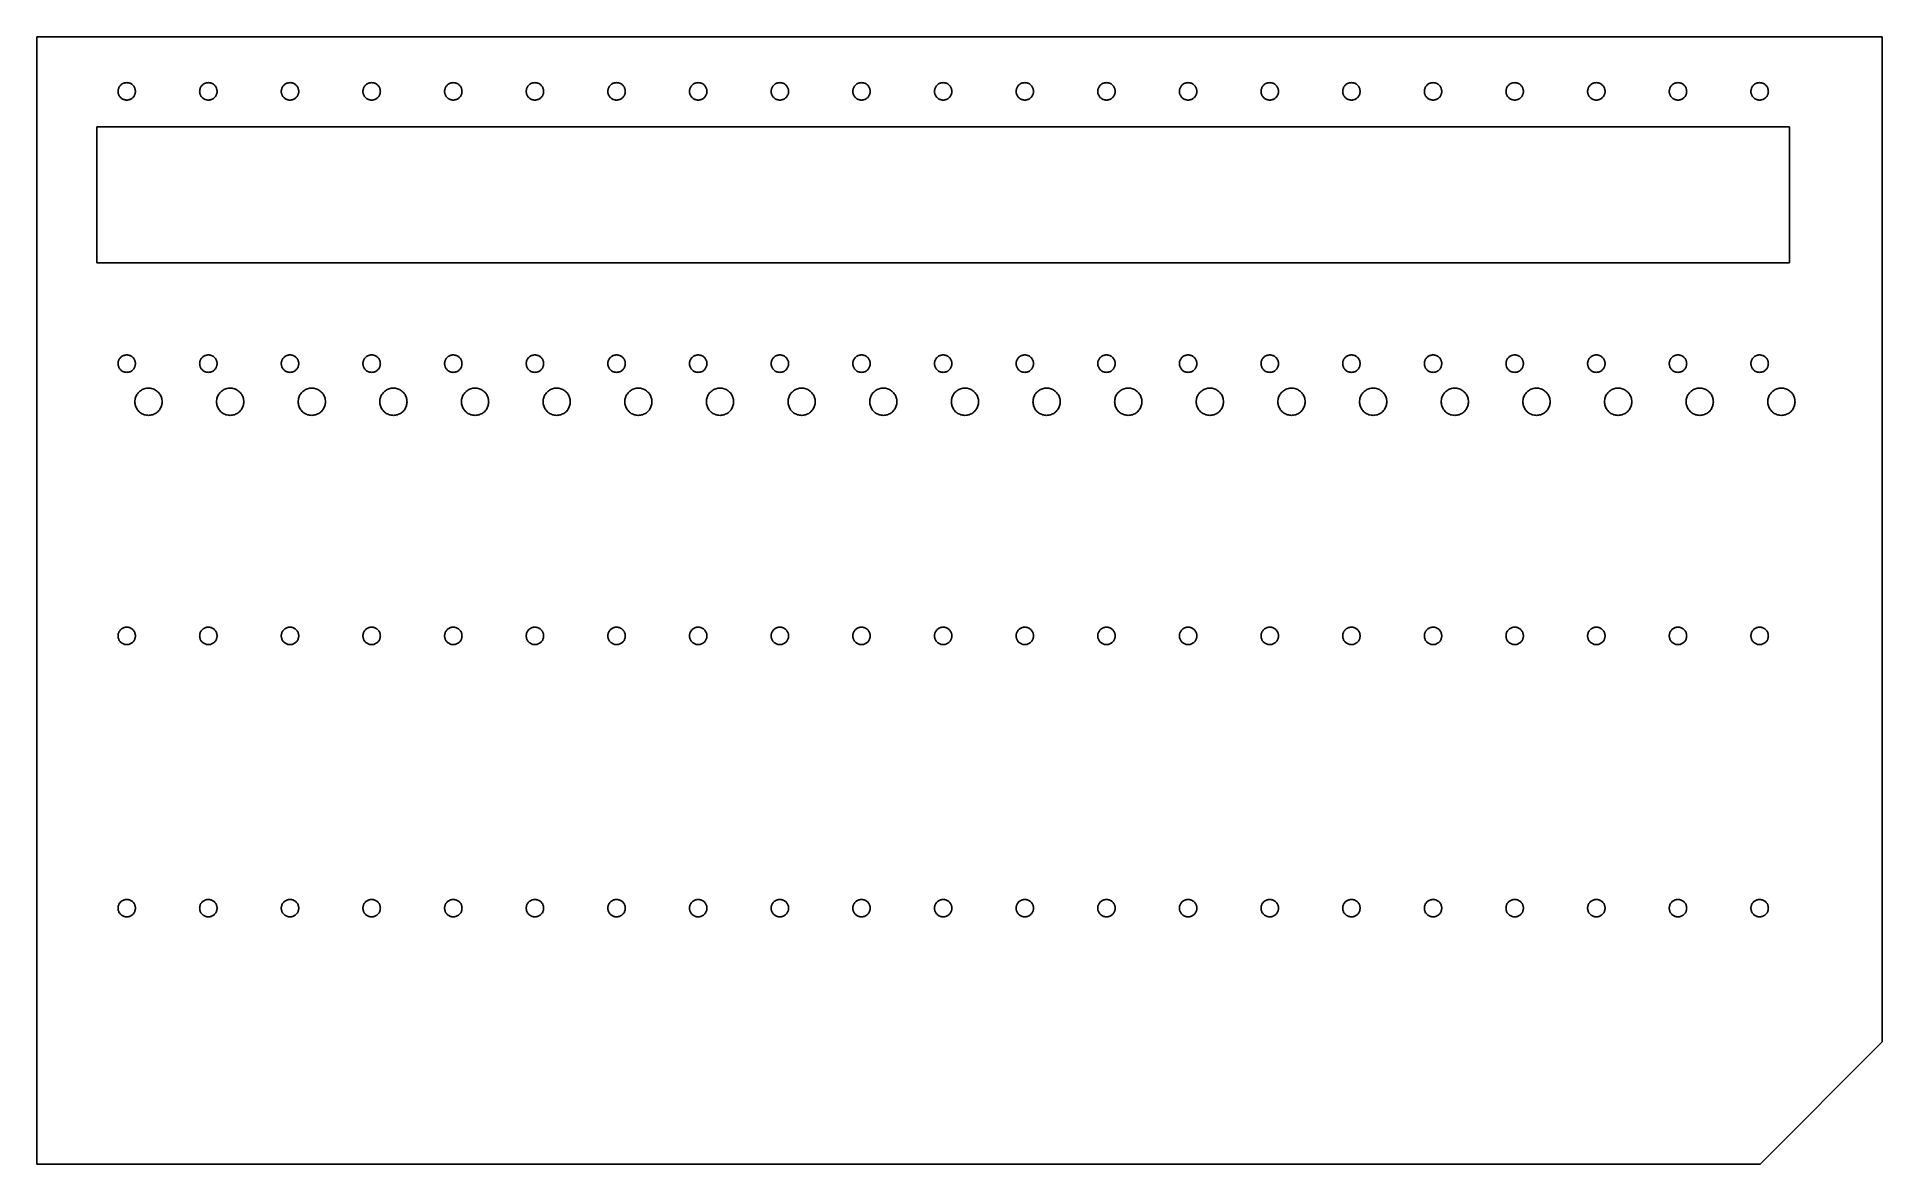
# Model space of a CAD drawing. Extents: x -2 to 337, y 54 to 261.
import ezdxf

# ---------------------------------------------------------------- set-up
doc = ezdxf.new("R2010")
doc.units = 0
doc.layers.get('0').update_dxf_attribs({"linetype": 'CONTINUOUS'})

msp = doc.modelspace()

# ---------------------------------------------------------------- linework, layer by layer
at = {"color": 7}
for p, q in [((336.709964, 261.436656), (-2.29, 261.436656)), ((-2.29, 261.436656), (-2.29, 54.436655)), ((336.709964, 76.863058), (336.709964, 261.436656)), ((12.610001, 251.436662), (12.61494, 251.562663)), ((12.61494, 251.310661), (12.610001, 251.436662)), ((12.61494, 251.562663), (12.6297, 251.686663)), ((12.6297, 251.186661), (12.61494, 251.310661)), ((12.6297, 251.686663), (12.654197, 251.810663)), ((12.654197, 251.062661), (12.6297, 251.186661)), ((12.654197, 251.810663), (12.688298, 251.930661)), ((12.688298, 250.942663), (12.654197, 251.062661)), ((12.688298, 251.930661), (12.731789, 252.048661)), ((12.731789, 250.824663), (12.688298, 250.942663)), ((12.731789, 252.048661), (12.784389, 252.162662)), ((12.784389, 252.162662), (12.845767, 252.272664)), ((12.845767, 252.272664), (12.915569, 252.376663)), ((12.915569, 252.376663), (12.993338, 252.475663)), ((12.993338, 252.475663), (13.078617, 252.567662)), ((13.078617, 252.567662), (13.170878, 252.653664)), ((13.170878, 252.653664), (13.269538, 252.730662)), ((13.269538, 252.730662), (13.373999, 252.800662)), ((13.373999, 252.800662), (13.483609, 252.862663)), ((13.483609, 252.862663), (13.597697, 252.914663)), ((13.597697, 252.914663), (13.715567, 252.958661)), ((13.715567, 252.958661), (13.836477, 252.992663)), ((13.836477, 252.992663), (13.959687, 253.016652)), ((13.959687, 253.016652), (14.084449, 253.031666)), ((14.084449, 253.031666), (14.209998, 253.036662)), ((14.209998, 253.036662), (14.335528, 253.031666)), ((14.335528, 253.031666), (14.460287, 253.016652)), ((14.460287, 253.016652), (14.583497, 252.992663)), ((14.583497, 252.992663), (14.704418, 252.958661)), ((14.704418, 252.958661), (14.822288, 252.914663)), ((14.822288, 252.914663), (14.936379, 252.862663)), ((14.936379, 252.862663), (15.045977, 252.800662)), ((15.045977, 252.800662), (15.150439, 252.730662)), ((15.150439, 252.730662), (15.249109, 252.653664)), ((15.249109, 252.653664), (15.341359, 252.567662)), ((15.341359, 252.567662), (15.426638, 252.475663)), ((15.426638, 252.475663), (15.504419, 252.376663)), ((15.504419, 252.376663), (15.574207, 252.272664)), ((15.574207, 252.272664), (15.635599, 252.162662)), ((15.635599, 252.162662), (15.688199, 252.048661)), ((15.688199, 252.048661), (15.731678, 251.930661)), ((15.731678, 250.942663), (15.688199, 250.824663)), ((15.731678, 251.930661), (15.765788, 251.810663)), ((15.765788, 251.062661), (15.731678, 250.942663)), ((15.765788, 251.810663), (15.790285, 251.686663)), ((15.790285, 251.186661), (15.765788, 251.062661)), ((15.790285, 251.686663), (15.805045, 251.562663)), ((15.805045, 251.310661), (15.790285, 251.186661)), ((15.805045, 251.562663), (15.809984, 251.436662)), ((15.809984, 251.436662), (15.805045, 251.310661)), ((27.61, 251.436662), (27.61491, 251.562663)), ((27.61491, 251.310661), (27.61, 251.436662)), ((27.61491, 251.562663), (27.629699, 251.686663)), ((27.629699, 251.186661), (27.61491, 251.310661)), ((27.629699, 251.686663), (27.654196, 251.810663)), ((27.654196, 251.062661), (27.629699, 251.186661)), ((27.654196, 251.810663), (27.688296, 251.930661)), ((27.688296, 250.942663), (27.654196, 251.062661)), ((27.688296, 251.930661), (27.731795, 252.048661)), ((27.731795, 250.824663), (27.688296, 250.942663)), ((27.731795, 252.048661), (27.784396, 252.162662)), ((27.784396, 252.162662), (27.845796, 252.272664)), ((27.845796, 252.272664), (27.915595, 252.376663)), ((27.915595, 252.376663), (27.993297, 252.475663)), ((27.993297, 252.475663), (28.078596, 252.567662)), ((28.078596, 252.567662), (28.170896, 252.653664)), ((28.170896, 252.653664), (28.269497, 252.730662)), ((28.269497, 252.730662), (28.373996, 252.800662)), ((28.373996, 252.800662), (28.483597, 252.862663)), ((28.483597, 252.862663), (28.597696, 252.914663)), ((28.597696, 252.914663), (28.715597, 252.958661)), ((28.715597, 252.958661), (28.836496, 252.992663)), ((28.836496, 252.992663), (28.959697, 253.016652)), ((28.959697, 253.016652), (29.084496, 253.031666)), ((29.084496, 253.031666), (29.209997, 253.036662)), ((29.209997, 253.036662), (29.335496, 253.031666)), ((29.335496, 253.031666), (29.460297, 253.016652)), ((29.460297, 253.016652), (29.583496, 252.992663)), ((29.583496, 252.992663), (29.704397, 252.958661)), ((29.704397, 252.958661), (29.822295, 252.914663)), ((29.822295, 252.914663), (29.936398, 252.862663)), ((29.936398, 252.862663), (30.045996, 252.800662)), ((30.045996, 252.800662), (30.150395, 252.730662)), ((30.150395, 252.730662), (30.249097, 252.653664)), ((30.249097, 252.653664), (30.341395, 252.567662)), ((30.341395, 252.567662), (30.426595, 252.475663)), ((30.426595, 252.475663), (30.504395, 252.376663)), ((30.504395, 252.376663), (30.574197, 252.272664)), ((30.574197, 252.272664), (30.635598, 252.162662)), ((30.635598, 252.162662), (30.688195, 252.048661)), ((30.688195, 252.048661), (30.731697, 251.930661)), ((30.731697, 250.942663), (30.688195, 250.824663)), ((30.731697, 251.930661), (30.765795, 251.810663)), ((30.765795, 251.062661), (30.731697, 250.942663)), ((30.765795, 251.810663), (30.790292, 251.686663)), ((30.790292, 251.186661), (30.765795, 251.062661)), ((30.790292, 251.686663), (30.80508, 251.562663)), ((30.80508, 251.310661), (30.790292, 251.186661)), ((30.80508, 251.562663), (30.809991, 251.436662)), ((30.809991, 251.436662), (30.80508, 251.310661)), ((42.609999, 251.436662), (42.614909, 251.562663)), ((42.614909, 251.310661), (42.609999, 251.436662)), ((42.614909, 251.562663), (42.629698, 251.686663)), ((42.629698, 251.186661), (42.614909, 251.310661)), ((42.629698, 251.686663), (42.654195, 251.810663)), ((42.654195, 251.062661), (42.629698, 251.186661)), ((42.654195, 251.810663), (42.688296, 251.930661)), ((42.688296, 250.942663), (42.654195, 251.062661)), ((42.688296, 251.930661), (42.731794, 252.048661)), ((42.731794, 250.824663), (42.688296, 250.942663)), ((42.731794, 252.048661), (42.784395, 252.162662)), ((42.784395, 252.162662), (42.845795, 252.272664)), ((42.845795, 252.272664), (42.915594, 252.376663)), ((42.915594, 252.376663), (42.993296, 252.475663)), ((42.993296, 252.475663), (43.078595, 252.567662)), ((43.078595, 252.567662), (43.170896, 252.653664)), ((43.170896, 252.653664), (43.269495, 252.730662)), ((43.269495, 252.730662), (43.373997, 252.800662)), ((43.373997, 252.800662), (43.483595, 252.862663)), ((43.483595, 252.862663), (43.597695, 252.914663)), ((43.597695, 252.914663), (43.715596, 252.958661)), ((43.715596, 252.958661), (43.836494, 252.992663)), ((43.836494, 252.992663), (43.959695, 253.016652)), ((43.959695, 253.016652), (44.084494, 253.031666)), ((44.084494, 253.031666), (44.209995, 253.036662)), ((44.209995, 253.036662), (44.335494, 253.031666)), ((44.335494, 253.031666), (44.460295, 253.016652)), ((44.460295, 253.016652), (44.583497, 252.992663)), ((44.583497, 252.992663), (44.704395, 252.958661)), ((44.704395, 252.958661), (44.822296, 252.914663)), ((44.822296, 252.914663), (44.936396, 252.862663)), ((44.936396, 252.862663), (45.045994, 252.800662)), ((45.045994, 252.800662), (45.150397, 252.730662)), ((45.150397, 252.730662), (45.249095, 252.653664)), ((45.249095, 252.653664), (45.341396, 252.567662)), ((45.341396, 252.567662), (45.426596, 252.475663)), ((45.426596, 252.475663), (45.504396, 252.376663)), ((45.504396, 252.376663), (45.574196, 252.272664)), ((45.574196, 252.272664), (45.635596, 252.162662)), ((45.635596, 252.162662), (45.688196, 252.048661)), ((45.688196, 252.048661), (45.731695, 251.930661)), ((45.731695, 250.942663), (45.688196, 250.824663)), ((45.731695, 251.930661), (45.765796, 251.810663)), ((45.765796, 251.062661), (45.731695, 250.942663)), ((45.765796, 251.810663), (45.790293, 251.686663)), ((45.790293, 251.186661), (45.765796, 251.062661)), ((45.790293, 251.686663), (45.805082, 251.562663)), ((45.805082, 251.310661), (45.790293, 251.186661)), ((45.805082, 251.562663), (45.809992, 251.436662)), ((45.809992, 251.436662), (45.805082, 251.310661)), ((57.61, 251.436662), (57.61491, 251.562663)), ((57.61491, 251.310661), (57.61, 251.436662)), ((57.61491, 251.562663), (57.629699, 251.686663)), ((57.629699, 251.186661), (57.61491, 251.310661)), ((57.629699, 251.686663), (57.654196, 251.810663)), ((57.654196, 251.062661), (57.629699, 251.186661)), ((57.654196, 251.810663), (57.688294, 251.930661)), ((57.688294, 250.942663), (57.654196, 251.062661)), ((57.688294, 251.930661), (57.731795, 252.048661)), ((57.731795, 250.824663), (57.688294, 250.942663)), ((57.731795, 252.048661), (57.784393, 252.162662)), ((57.784393, 252.162662), (57.845793, 252.272664)), ((57.845793, 252.272664), (57.915596, 252.376663)), ((57.915596, 252.376663), (57.993294, 252.475663)), ((57.993294, 252.475663), (58.078596, 252.567662)), ((58.078596, 252.567662), (58.170894, 252.653664)), ((58.170894, 252.653664), (58.269494, 252.730662)), ((58.269494, 252.730662), (58.373995, 252.800662)), ((58.373995, 252.800662), (58.483593, 252.862663)), ((58.483593, 252.862663), (58.597696, 252.914663)), ((58.597696, 252.914663), (58.715594, 252.958661)), ((58.715594, 252.958661), (58.836495, 252.992663)), ((58.836495, 252.992663), (58.959694, 253.016652)), ((58.959694, 253.016652), (59.084495, 253.031666)), ((59.084495, 253.031666), (59.209994, 253.036662)), ((59.209994, 253.036662), (59.335495, 253.031666)), ((59.335495, 253.031666), (59.460294, 253.016652)), ((59.460294, 253.016652), (59.583495, 252.992663)), ((59.583495, 252.992663), (59.704393, 252.958661)), ((59.704393, 252.958661), (59.822294, 252.914663)), ((59.822294, 252.914663), (59.936394, 252.862663)), ((59.936394, 252.862663), (60.045995, 252.800662)), ((60.045995, 252.800662), (60.150395, 252.730662)), ((60.150395, 252.730662), (60.249094, 252.653664)), ((60.249094, 252.653664), (60.341394, 252.567662)), ((60.341394, 252.567662), (60.426594, 252.475663)), ((60.426594, 252.475663), (60.504395, 252.376663)), ((60.504395, 252.376663), (60.574194, 252.272664)), ((60.574194, 252.272664), (60.635594, 252.162662)), ((60.635594, 252.162662), (60.688195, 252.048661)), ((60.688195, 252.048661), (60.731694, 251.930661)), ((60.731694, 250.942663), (60.688195, 250.824663)), ((60.731694, 251.930661), (60.765794, 251.810663)), ((60.765794, 251.062661), (60.731694, 250.942663)), ((60.765794, 251.810663), (60.790291, 251.686663)), ((60.790291, 251.186661), (60.765794, 251.062661)), ((60.790291, 251.686663), (60.80508, 251.562663)), ((60.80508, 251.310661), (60.790291, 251.186661)), ((60.80508, 251.562663), (60.80999, 251.436662)), ((60.80999, 251.436662), (60.80508, 251.310661)), ((72.609998, 251.436662), (72.614909, 251.562663)), ((72.614909, 251.310661), (72.609998, 251.436662)), ((72.614909, 251.562663), (72.629697, 251.686663)), ((72.629697, 251.186661), (72.614909, 251.310661)), ((72.629697, 251.686663), (72.654194, 251.810663)), ((72.654194, 251.062661), (72.629697, 251.186661)), ((72.654194, 251.810663), (72.688292, 251.930661)), ((72.688292, 250.942663), (72.654194, 251.062661)), ((72.688292, 251.930661), (72.731794, 252.048661)), ((72.731794, 250.824663), (72.688292, 250.942663)), ((72.731794, 252.048661), (72.784394, 252.162662)), ((72.784394, 252.162662), (72.845795, 252.272664)), ((72.845795, 252.272664), (72.915594, 252.376663)), ((72.915594, 252.376663), (72.993292, 252.475663)), ((72.993292, 252.475663), (73.078594, 252.567662)), ((73.078594, 252.567662), (73.170892, 252.653664)), ((73.170892, 252.653664), (73.269492, 252.730662)), ((73.269492, 252.730662), (73.373993, 252.800662)), ((73.373993, 252.800662), (73.483594, 252.862663)), ((73.483594, 252.862663), (73.597694, 252.914663)), ((73.597694, 252.914663), (73.715592, 252.958661)), ((73.715592, 252.958661), (73.836493, 252.992663)), ((73.836493, 252.992663), (73.959695, 253.016652)), ((73.959695, 253.016652), (74.084493, 253.031666)), ((74.084493, 253.031666), (74.209992, 253.036662)), ((74.209992, 253.036662), (74.335493, 253.031666)), ((74.335493, 253.031666), (74.460292, 253.016652)), ((74.460292, 253.016652), (74.583493, 252.992663)), ((74.583493, 252.992663), (74.704394, 252.958661)), ((74.704394, 252.958661), (74.822293, 252.914663)), ((74.822293, 252.914663), (74.936392, 252.862663)), ((74.936392, 252.862663), (75.045993, 252.800662)), ((75.045993, 252.800662), (75.150393, 252.730662)), ((75.150393, 252.730662), (75.249092, 252.653664)), ((75.249092, 252.653664), (75.341393, 252.567662)), ((75.341393, 252.567662), (75.426593, 252.475663)), ((75.426593, 252.475663), (75.504393, 252.376663)), ((75.504393, 252.376663), (75.574192, 252.272664)), ((75.574192, 252.272664), (75.635592, 252.162662)), ((75.635592, 252.162662), (75.688193, 252.048661)), ((75.688193, 252.048661), (75.731692, 251.930661)), ((75.731692, 250.942663), (75.688193, 250.824663)), ((75.731692, 251.930661), (75.765793, 251.810663)), ((75.765793, 251.062661), (75.731692, 250.942663)), ((75.765793, 251.810663), (75.79029, 251.686663)), ((75.79029, 251.186661), (75.765793, 251.062661)), ((75.79029, 251.686663), (75.805078, 251.562663)), ((75.805078, 251.310661), (75.79029, 251.186661)), ((75.805078, 251.562663), (75.809989, 251.436662)), ((75.809989, 251.436662), (75.805078, 251.310661)), ((87.609996, 251.436662), (87.614907, 251.562663)), ((87.614907, 251.310661), (87.609996, 251.436662)), ((87.614907, 251.562663), (87.629695, 251.686663)), ((87.629695, 251.186661), (87.614907, 251.310661)), ((87.629695, 251.686663), (87.654192, 251.810663)), ((87.654192, 251.062661), (87.629695, 251.186661)), ((87.654192, 251.810663), (87.688293, 251.930661)), ((87.688293, 250.942663), (87.654192, 251.062661)), ((87.688293, 251.930661), (87.731792, 252.048661)), ((87.731792, 250.824663), (87.688293, 250.942663)), ((87.731792, 252.048661), (87.784392, 252.162662)), ((87.784392, 252.162662), (87.845793, 252.272664)), ((87.845793, 252.272664), (87.915592, 252.376663)), ((87.915592, 252.376663), (87.993293, 252.475663)), ((87.993293, 252.475663), (88.078592, 252.567662)), ((88.078592, 252.567662), (88.170893, 252.653664)), ((88.170893, 252.653664), (88.269493, 252.730662)), ((88.269493, 252.730662), (88.373991, 252.800662)), ((88.373991, 252.800662), (88.483592, 252.862663)), ((88.483592, 252.862663), (88.597692, 252.914663)), ((88.597692, 252.914663), (88.715593, 252.958661)), ((88.715593, 252.958661), (88.836492, 252.992663)), ((88.836492, 252.992663), (88.959693, 253.016652)), ((88.959693, 253.016652), (89.084491, 253.031666)), ((89.084491, 253.031666), (89.209993, 253.036662)), ((89.209993, 253.036662), (89.335491, 253.031666)), ((89.335491, 253.031666), (89.460293, 253.016652)), ((89.460293, 253.016652), (89.583491, 252.992663)), ((89.583491, 252.992663), (89.704393, 252.958661)), ((89.704393, 252.958661), (89.822291, 252.914663)), ((89.822291, 252.914663), (89.936393, 252.862663)), ((89.936393, 252.862663), (90.045992, 252.800662)), ((90.045992, 252.800662), (90.150391, 252.730662)), ((90.150391, 252.730662), (90.249093, 252.653664)), ((90.249093, 252.653664), (90.341391, 252.567662)), ((90.341391, 252.567662), (90.426591, 252.475663)), ((90.426591, 252.475663), (90.504391, 252.376663)), ((90.504391, 252.376663), (90.574193, 252.272664)), ((90.574193, 252.272664), (90.635593, 252.162662)), ((90.635593, 252.162662), (90.688191, 252.048661)), ((90.688191, 252.048661), (90.731693, 251.930661)), ((90.731693, 250.942663), (90.688191, 250.824663)), ((90.731693, 251.930661), (90.765791, 251.810663)), ((90.765791, 251.062661), (90.731693, 250.942663)), ((90.765791, 251.810663), (90.790288, 251.686663)), ((90.790288, 251.186661), (90.765791, 251.062661)), ((90.790288, 251.686663), (90.805076, 251.562663)), ((90.805076, 251.310661), (90.790288, 251.186661)), ((90.805076, 251.562663), (90.809987, 251.436662)), ((90.809987, 251.436662), (90.805076, 251.310661)), ((102.609994, 251.436662), (102.614905, 251.562663)), ((102.614905, 251.310661), (102.609994, 251.436662)), ((102.614905, 251.562663), (102.629693, 251.686663)), ((102.629693, 251.186661), (102.614905, 251.310661)), ((102.629693, 251.686663), (102.65419, 251.810663)), ((102.65419, 251.062661), (102.629693, 251.186661)), ((102.65419, 251.810663), (102.688291, 251.930661)), ((102.688291, 250.942663), (102.65419, 251.062661)), ((102.688291, 251.930661), (102.73179, 252.048661)), ((102.73179, 250.824663), (102.688291, 250.942663)), ((102.73179, 252.048661), (102.784391, 252.162662)), ((102.784391, 252.162662), (102.845791, 252.272664)), ((102.845791, 252.272664), (102.91559, 252.376663)), ((102.91559, 252.376663), (102.993292, 252.475663)), ((102.993292, 252.475663), (103.07859, 252.567662)), ((103.07859, 252.567662), (103.170891, 252.653664)), ((103.170891, 252.653664), (103.269491, 252.730662)), ((103.269491, 252.730662), (103.373992, 252.800662)), ((103.373992, 252.800662), (103.483591, 252.862663)), ((103.483591, 252.862663), (103.59769, 252.914663)), ((103.59769, 252.914663), (103.715591, 252.958661)), ((103.715591, 252.958661), (103.83649, 252.992663)), ((103.83649, 252.992663), (103.959691, 253.016652)), ((103.959691, 253.016652), (104.08449, 253.031666)), ((104.08449, 253.031666), (104.209991, 253.036662)), ((104.209991, 253.036662), (104.33549, 253.031666)), ((104.33549, 253.031666), (104.460291, 253.016652)), ((104.460291, 253.016652), (104.58349, 252.992663)), ((104.58349, 252.992663), (104.704391, 252.958661)), ((104.704391, 252.958661), (104.822292, 252.914663)), ((104.822292, 252.914663), (104.936392, 252.862663)), ((104.936392, 252.862663), (105.04599, 252.800662)), ((105.04599, 252.800662), (105.150392, 252.730662)), ((105.150392, 252.730662), (105.249091, 252.653664)), ((105.249091, 252.653664), (105.341392, 252.567662)), ((105.341392, 252.567662), (105.426592, 252.475663)), ((105.426592, 252.475663), (105.504392, 252.376663)), ((105.504392, 252.376663), (105.574191, 252.272664)), ((105.574191, 252.272664), (105.635592, 252.162662)), ((105.635592, 252.162662), (105.688192, 252.048661)), ((105.688192, 252.048661), (105.731691, 251.930661)), ((105.731691, 250.942663), (105.688192, 250.824663)), ((105.731691, 251.930661), (105.765792, 251.810663)), ((105.765792, 251.062661), (105.731691, 250.942663)), ((105.765792, 251.810663), (105.790289, 251.686663)), ((105.790289, 251.186661), (105.765792, 251.062661)), ((105.790289, 251.686663), (105.805077, 251.562663)), ((105.805077, 251.310661), (105.790289, 251.186661)), ((105.805077, 251.562663), (105.809988, 251.436662)), ((105.809988, 251.436662), (105.805077, 251.310661)), ((117.609993, 251.436662), (117.614988, 251.562663)), ((117.614988, 251.310661), (117.609993, 251.436662)), ((117.614988, 251.562663), (117.630002, 251.686663)), ((117.630002, 251.186661), (117.614988, 251.310661)), ((117.630002, 251.686663), (117.653991, 251.810663)), ((117.653991, 251.062661), (117.630002, 251.186661)), ((117.653991, 251.810663), (117.68799, 251.930661)), ((117.68799, 250.942663), (117.653991, 251.062661)), ((117.68799, 251.930661), (117.731989, 252.048661)), ((117.731989, 250.824663), (117.68799, 250.942663)), ((117.731989, 252.048661), (117.783991, 252.162662)), ((117.783991, 252.162662), (117.84599, 252.272664)), ((117.84599, 252.272664), (117.915989, 252.376663)), ((117.915989, 252.376663), (117.992991, 252.475663)), ((117.992991, 252.475663), (118.078989, 252.567662)), ((118.078989, 252.567662), (118.170991, 252.653664)), ((118.170991, 252.653664), (118.269989, 252.730662)), ((118.269989, 252.730662), (118.373991, 252.800662)), ((118.373991, 252.800662), (118.48399, 252.862663)), ((118.48399, 252.862663), (118.59799, 252.914663)), ((118.59799, 252.914663), (118.71599, 252.958661)), ((118.71599, 252.958661), (118.835991, 252.992663)), ((118.835991, 252.992663), (118.959991, 253.016652)), ((118.959991, 253.016652), (119.083991, 253.031666)), ((119.083991, 253.031666), (119.209989, 253.036662)), ((119.209989, 253.036662), (119.33599, 253.031666)), ((119.33599, 253.031666), (119.45999, 253.016652)), ((119.45999, 253.016652), (119.58399, 252.992663)), ((119.58399, 252.992663), (119.703991, 252.958661)), ((119.703991, 252.958661), (119.821991, 252.914663)), ((119.821991, 252.914663), (119.935989, 252.862663)), ((119.935989, 252.862663), (120.045991, 252.800662)), ((120.045991, 252.800662), (120.14999, 252.730662)), ((120.14999, 252.730662), (120.24899, 252.653664)), ((120.24899, 252.653664), (120.340989, 252.567662)), ((120.340989, 252.567662), (120.426991, 252.475663)), ((120.426991, 252.475663), (120.50399, 252.376663)), ((120.50399, 252.376663), (120.573989, 252.272664)), ((120.573989, 252.272664), (120.63599, 252.162662)), ((120.63599, 252.162662), (120.68799, 252.048661)), ((120.68799, 252.048661), (120.731991, 251.930661)), ((120.731991, 250.942663), (120.68799, 250.824663)), ((120.731991, 251.930661), (120.765991, 251.810663)), ((120.765991, 251.062661), (120.731991, 250.942663)), ((120.765991, 251.810663), (120.789979, 251.686663)), ((120.789979, 251.186661), (120.765991, 251.062661)), ((120.789979, 251.686663), (120.804994, 251.562663)), ((120.804994, 251.310661), (120.789979, 251.186661)), ((120.804994, 251.562663), (120.809989, 251.436662)), ((120.809989, 251.436662), (120.804994, 251.310661)), ((132.609991, 251.436662), (132.614986, 251.562663)), ((132.614986, 251.310661), (132.609991, 251.436662)), ((132.614986, 251.562663), (132.63, 251.686663)), ((132.63, 251.186661), (132.614986, 251.310661)), ((132.63, 251.686663), (132.653989, 251.810663)), ((132.653989, 251.062661), (132.63, 251.186661)), ((132.653989, 251.810663), (132.687989, 251.930661)), ((132.687989, 250.942663), (132.653989, 251.062661)), ((132.687989, 251.930661), (132.73199, 252.048661)), ((132.73199, 250.824663), (132.687989, 250.942663)), ((132.73199, 252.048661), (132.783989, 252.162662)), ((132.783989, 252.162662), (132.845988, 252.272664)), ((132.845988, 252.272664), (132.91599, 252.376663)), ((132.91599, 252.376663), (132.992989, 252.475663)), ((132.992989, 252.475663), (133.078988, 252.567662)), ((133.078988, 252.567662), (133.170989, 252.653664)), ((133.170989, 252.653664), (133.26999, 252.730662)), ((133.26999, 252.730662), (133.373989, 252.800662)), ((133.373989, 252.800662), (133.483988, 252.862663)), ((133.483988, 252.862663), (133.597989, 252.914663)), ((133.597989, 252.914663), (133.715989, 252.958661)), ((133.715989, 252.958661), (133.835989, 252.992663)), ((133.835989, 252.992663), (133.959989, 253.016652)), ((133.959989, 253.016652), (134.083989, 253.031666)), ((134.083989, 253.031666), (134.209988, 253.036662)), ((134.209988, 253.036662), (134.335988, 253.031666)), ((134.335988, 253.031666), (134.459988, 253.016652)), ((134.459988, 253.016652), (134.583988, 252.992663)), ((134.583988, 252.992663), (134.703989, 252.958661)), ((134.703989, 252.958661), (134.821989, 252.914663)), ((134.821989, 252.914663), (134.93599, 252.862663)), ((134.93599, 252.862663), (135.045989, 252.800662)), ((135.045989, 252.800662), (135.149988, 252.730662)), ((135.149988, 252.730662), (135.248989, 252.653664)), ((135.248989, 252.653664), (135.340987, 252.567662)), ((135.340987, 252.567662), (135.426989, 252.475663)), ((135.426989, 252.475663), (135.503988, 252.376663)), ((135.503988, 252.376663), (135.573987, 252.272664)), ((135.573987, 252.272664), (135.635989, 252.162662)), ((135.635989, 252.162662), (135.687988, 252.048661)), ((135.687988, 252.048661), (135.731989, 251.930661)), ((135.731989, 250.942663), (135.687988, 250.824663)), ((135.731989, 251.930661), (135.765989, 251.810663)), ((135.765989, 251.062661), (135.731989, 250.942663)), ((135.765989, 251.810663), (135.789978, 251.686663)), ((135.789978, 251.186661), (135.765989, 251.062661)), ((135.789978, 251.686663), (135.804992, 251.562663)), ((135.804992, 251.310661), (135.789978, 251.186661)), ((135.804992, 251.562663), (135.809987, 251.436662)), ((135.809987, 251.436662), (135.804992, 251.310661)), ((147.609989, 251.436662), (147.614984, 251.562663)), ((147.614984, 251.310661), (147.609989, 251.436662)), ((147.614984, 251.562663), (147.629999, 251.686663)), ((147.629999, 251.186661), (147.614984, 251.310661)), ((147.629999, 251.686663), (147.653987, 251.810663)), ((147.653987, 251.062661), (147.629999, 251.186661)), ((147.653987, 251.810663), (147.687987, 251.930661)), ((147.687987, 250.942663), (147.653987, 251.062661)), ((147.687987, 251.930661), (147.731988, 252.048661)), ((147.731988, 250.824663), (147.687987, 250.942663)), ((147.731988, 252.048661), (147.783987, 252.162662)), ((147.783987, 252.162662), (147.845989, 252.272664)), ((147.845989, 252.272664), (147.915988, 252.376663)), ((147.915988, 252.376663), (147.992987, 252.475663)), ((147.992987, 252.475663), (148.078989, 252.567662)), ((148.078989, 252.567662), (148.170987, 252.653664)), ((148.170987, 252.653664), (148.269988, 252.730662)), ((148.269988, 252.730662), (148.373987, 252.800662)), ((148.373987, 252.800662), (148.483989, 252.862663)), ((148.483989, 252.862663), (148.597987, 252.914663)), ((148.597987, 252.914663), (148.715987, 252.958661)), ((148.715987, 252.958661), (148.835988, 252.992663)), ((148.835988, 252.992663), (148.959988, 253.016652)), ((148.959988, 253.016652), (149.083988, 253.031666)), ((149.083988, 253.031666), (149.209989, 253.036662)), ((149.209989, 253.036662), (149.335987, 253.031666)), ((149.335987, 253.031666), (149.459987, 253.016652)), ((149.459987, 253.016652), (149.583987, 252.992663)), ((149.583987, 252.992663), (149.703988, 252.958661)), ((149.703988, 252.958661), (149.821987, 252.914663)), ((149.821987, 252.914663), (149.935988, 252.862663)), ((149.935988, 252.862663), (150.045987, 252.800662)), ((150.045987, 252.800662), (150.149989, 252.730662)), ((150.149989, 252.730662), (150.248987, 252.653664)), ((150.248987, 252.653664), (150.340989, 252.567662)), ((150.340989, 252.567662), (150.426987, 252.475663)), ((150.426987, 252.475663), (150.503989, 252.376663)), ((150.503989, 252.376663), (150.573988, 252.272664)), ((150.573988, 252.272664), (150.635987, 252.162662)), ((150.635987, 252.162662), (150.687986, 252.048661)), ((150.687986, 252.048661), (150.731988, 251.930661)), ((150.731988, 250.942663), (150.687986, 250.824663)), ((150.731988, 251.930661), (150.765987, 251.810663)), ((150.765987, 251.062661), (150.731988, 250.942663)), ((150.765987, 251.810663), (150.789976, 251.686663)), ((150.789976, 251.186661), (150.765987, 251.062661)), ((150.789976, 251.686663), (150.80499, 251.562663)), ((150.80499, 251.310661), (150.789976, 251.186661)), ((150.80499, 251.562663), (150.809985, 251.436662)), ((150.809985, 251.436662), (150.80499, 251.310661)), ((162.610015, 251.436662), (162.615011, 251.562663)), ((162.615011, 251.310661), (162.610015, 251.436662)), ((162.615011, 251.562663), (162.629997, 251.686663)), ((162.629997, 251.186661), (162.615011, 251.310661)), ((162.629997, 251.686663), (162.653986, 251.810663)), ((162.653986, 251.062661), (162.629997, 251.186661)), ((162.653986, 251.810663), (162.687988, 251.930661)), ((162.687988, 250.942663), (162.653986, 251.062661)), ((162.687988, 251.930661), (162.731986, 252.048661)), ((162.731986, 250.824663), (162.687988, 250.942663)), ((162.731986, 252.048661), (162.783986, 252.162662)), ((162.783986, 252.162662), (162.845987, 252.272664)), ((162.845987, 252.272664), (162.915987, 252.376663)), ((162.915987, 252.376663), (162.992985, 252.475663)), ((162.992985, 252.475663), (163.078987, 252.567662)), ((163.078987, 252.567662), (163.170986, 252.653664)), ((163.170986, 252.653664), (163.269986, 252.730662)), ((163.269986, 252.730662), (163.373985, 252.800662)), ((163.373985, 252.800662), (163.483987, 252.862663)), ((163.483987, 252.862663), (163.597988, 252.914663)), ((163.597988, 252.914663), (163.715988, 252.958661)), ((163.715988, 252.958661), (163.835986, 252.992663)), ((163.835986, 252.992663), (163.959986, 253.016652)), ((163.959986, 253.016652), (164.083986, 253.031666)), ((164.083986, 253.031666), (164.209987, 253.036662)), ((164.209987, 253.036662), (164.335988, 253.031666)), ((164.335988, 253.031666), (164.459988, 253.016652)), ((164.459988, 253.016652), (164.583988, 252.992663)), ((164.583988, 252.992663), (164.703986, 252.958661)), ((164.703986, 252.958661), (164.821986, 252.914663)), ((164.821986, 252.914663), (164.935987, 252.862663)), ((164.935987, 252.862663), (165.045985, 252.800662)), ((165.045985, 252.800662), (165.149987, 252.730662)), ((165.149987, 252.730662), (165.248988, 252.653664)), ((165.248988, 252.653664), (165.340987, 252.567662)), ((165.340987, 252.567662), (165.426985, 252.475663)), ((165.426985, 252.475663), (165.503987, 252.376663)), ((165.503987, 252.376663), (165.573987, 252.272664)), ((165.573987, 252.272664), (165.635985, 252.162662)), ((165.635985, 252.162662), (165.687987, 252.048661)), ((165.687987, 252.048661), (165.731986, 251.930661)), ((165.731986, 250.942663), (165.687987, 250.824663)), ((165.731986, 251.930661), (165.765985, 251.810663)), ((165.765985, 251.062661), (165.731986, 250.942663)), ((165.765985, 251.810663), (165.789974, 251.686663)), ((165.789974, 251.186661), (165.765985, 251.062661)), ((165.789974, 251.686663), (165.80496, 251.562663)), ((165.80496, 251.310661), (165.789974, 251.186661)), ((165.80496, 251.562663), (165.809955, 251.436662)), ((165.809955, 251.436662), (165.80496, 251.310661)), ((177.609988, 251.436662), (177.614984, 251.562663)), ((177.614984, 251.310661), (177.609988, 251.436662)), ((177.614984, 251.562663), (177.629998, 251.686663)), ((177.629998, 251.186661), (177.614984, 251.310661)), ((177.629998, 251.686663), (177.653987, 251.810663)), ((177.653987, 251.062661), (177.629998, 251.186661)), ((177.653987, 251.810663), (177.687986, 251.930661)), ((177.687986, 250.942663), (177.653987, 251.062661)), ((177.687986, 251.930661), (177.731984, 252.048661)), ((177.731984, 250.824663), (177.687986, 250.942663)), ((177.731984, 252.048661), (177.783987, 252.162662)), ((177.783987, 252.162662), (177.845985, 252.272664)), ((177.845985, 252.272664), (177.915985, 252.376663)), ((177.915985, 252.376663), (177.992986, 252.475663)), ((177.992986, 252.475663), (178.078985, 252.567662)), ((178.078985, 252.567662), (178.170987, 252.653664)), ((178.170987, 252.653664), (178.269985, 252.730662)), ((178.269985, 252.730662), (178.373986, 252.800662)), ((178.373986, 252.800662), (178.483985, 252.862663)), ((178.483985, 252.862663), (178.597986, 252.914663)), ((178.597986, 252.914663), (178.715986, 252.958661)), ((178.715986, 252.958661), (178.835984, 252.992663)), ((178.835984, 252.992663), (178.959984, 253.016652)), ((178.959984, 253.016652), (179.083987, 253.031666)), ((179.083987, 253.031666), (179.209985, 253.036662)), ((179.209985, 253.036662), (179.335986, 253.031666)), ((179.335986, 253.031666), (179.459986, 253.016652)), ((179.459986, 253.016652), (179.583986, 252.992663)), ((179.583986, 252.992663), (179.703987, 252.958661)), ((179.703987, 252.958661), (179.821987, 252.914663)), ((179.821987, 252.914663), (179.935985, 252.862663)), ((179.935985, 252.862663), (180.045987, 252.800662)), ((180.045987, 252.800662), (180.149985, 252.730662)), ((180.149985, 252.730662), (180.248986, 252.653664)), ((180.248986, 252.653664), (180.340985, 252.567662)), ((180.340985, 252.567662), (180.426987, 252.475663)), ((180.426987, 252.475663), (180.503985, 252.376663)), ((180.503985, 252.376663), (180.573985, 252.272664)), ((180.573985, 252.272664), (180.635986, 252.162662)), ((180.635986, 252.162662), (180.687986, 252.048661)), ((180.687986, 252.048661), (180.731984, 251.930661)), ((180.731984, 250.942663), (180.687986, 250.824663)), ((180.731984, 251.930661), (180.765986, 251.810663)), ((180.765986, 251.062661), (180.731984, 250.942663)), ((180.765986, 251.810663), (180.789975, 251.686663)), ((180.789975, 251.186661), (180.765986, 251.062661)), ((180.789975, 251.686663), (180.804989, 251.562663)), ((180.804989, 251.310661), (180.789975, 251.186661)), ((180.804989, 251.562663), (180.809985, 251.436662)), ((180.809985, 251.436662), (180.804989, 251.310661)), ((192.609986, 251.436662), (192.614982, 251.562663)), ((192.614982, 251.310661), (192.609986, 251.436662)), ((192.614982, 251.562663), (192.629996, 251.686663)), ((192.629996, 251.186661), (192.614982, 251.310661)), ((192.629996, 251.686663), (192.653985, 251.810663)), ((192.653985, 251.062661), (192.629996, 251.186661)), ((192.653985, 251.810663), (192.687984, 251.930661)), ((192.687984, 250.942663), (192.653985, 251.062661)), ((192.687984, 251.930661), (192.731985, 252.048661)), ((192.731985, 250.824663), (192.687984, 250.942663)), ((192.731985, 252.048661), (192.783985, 252.162662)), ((192.783985, 252.162662), (192.845984, 252.272664)), ((192.845984, 252.272664), (192.915986, 252.376663)), ((192.915986, 252.376663), (192.992985, 252.475663)), ((192.992985, 252.475663), (193.078983, 252.567662)), ((193.078983, 252.567662), (193.170985, 252.653664)), ((193.170985, 252.653664), (193.269986, 252.730662)), ((193.269986, 252.730662), (193.373985, 252.800662)), ((193.373985, 252.800662), (193.483984, 252.862663)), ((193.483984, 252.862663), (193.597984, 252.914663)), ((193.597984, 252.914663), (193.715984, 252.958661)), ((193.715984, 252.958661), (193.835985, 252.992663)), ((193.835985, 252.992663), (193.959985, 253.016652)), ((193.959985, 253.016652), (194.083985, 253.031666)), ((194.083985, 253.031666), (194.209983, 253.036662)), ((194.209983, 253.036662), (194.335984, 253.031666)), ((194.335984, 253.031666), (194.459984, 253.016652)), ((194.459984, 253.016652), (194.583984, 252.992663)), ((194.583984, 252.992663), (194.703985, 252.958661)), ((194.703985, 252.958661), (194.821985, 252.914663)), ((194.821985, 252.914663), (194.935983, 252.862663)), ((194.935983, 252.862663), (195.045985, 252.800662)), ((195.045985, 252.800662), (195.149984, 252.730662)), ((195.149984, 252.730662), (195.248984, 252.653664)), ((195.248984, 252.653664), (195.340983, 252.567662)), ((195.340983, 252.567662), (195.426985, 252.475663)), ((195.426985, 252.475663), (195.503983, 252.376663)), ((195.503983, 252.376663), (195.573983, 252.272664)), ((195.573983, 252.272664), (195.635984, 252.162662)), ((195.635984, 252.162662), (195.687984, 252.048661)), ((195.687984, 252.048661), (195.731985, 251.930661)), ((195.731985, 250.942663), (195.687984, 250.824663)), ((195.731985, 251.930661), (195.765984, 251.810663)), ((195.765984, 251.062661), (195.731985, 250.942663)), ((195.765984, 251.810663), (195.789973, 251.686663)), ((195.789973, 251.186661), (195.765984, 251.062661)), ((195.789973, 251.686663), (195.804988, 251.562663)), ((195.804988, 251.310661), (195.789973, 251.186661)), ((195.804988, 251.562663), (195.809983, 251.436662)), ((195.809983, 251.436662), (195.804988, 251.310661)), ((207.610013, 251.436662), (207.615008, 251.562663)), ((207.615008, 251.310661), (207.610013, 251.436662)), ((207.615008, 251.562663), (207.629994, 251.686663)), ((207.629994, 251.186661), (207.615008, 251.310661)), ((207.629994, 251.686663), (207.653983, 251.810663)), ((207.653983, 251.062661), (207.629994, 251.186661)), ((207.653983, 251.810663), (207.687982, 251.930661)), ((207.687982, 250.942663), (207.653983, 251.062661)), ((207.687982, 251.930661), (207.731984, 252.048661)), ((207.731984, 250.824663), (207.687982, 250.942663)), ((207.731984, 252.048661), (207.783983, 252.162662)), ((207.783983, 252.162662), (207.845985, 252.272664)), ((207.845985, 252.272664), (207.915984, 252.376663)), ((207.915984, 252.376663), (207.992983, 252.475663)), ((207.992983, 252.475663), (208.078984, 252.567662)), ((208.078984, 252.567662), (208.170983, 252.653664)), ((208.170983, 252.653664), (208.269984, 252.730662)), ((208.269984, 252.730662), (208.373983, 252.800662)), ((208.373983, 252.800662), (208.483985, 252.862663)), ((208.483985, 252.862663), (208.597983, 252.914663)), ((208.597983, 252.914663), (208.715983, 252.958661)), ((208.715983, 252.958661), (208.835983, 252.992663)), ((208.835983, 252.992663), (208.959983, 253.016652)), ((208.959983, 253.016652), (209.083983, 253.031666)), ((209.083983, 253.031666), (209.209984, 253.036662)), ((209.209984, 253.036662), (209.335982, 253.031666)), ((209.335982, 253.031666), (209.459982, 253.016652)), ((209.459982, 253.016652), (209.583982, 252.992663)), ((209.583982, 252.992663), (209.703983, 252.958661)), ((209.703983, 252.958661), (209.821983, 252.914663)), ((209.821983, 252.914663), (209.935984, 252.862663)), ((209.935984, 252.862663), (210.045983, 252.800662)), ((210.045983, 252.800662), (210.149982, 252.730662)), ((210.149982, 252.730662), (210.248983, 252.653664)), ((210.248983, 252.653664), (210.340984, 252.567662)), ((210.340984, 252.567662), (210.426983, 252.475663)), ((210.426983, 252.475663), (210.503984, 252.376663)), ((210.503984, 252.376663), (210.573984, 252.272664)), ((210.573984, 252.272664), (210.635983, 252.162662)), ((210.635983, 252.162662), (210.687982, 252.048661)), ((210.687982, 252.048661), (210.731983, 251.930661)), ((210.731983, 250.942663), (210.687982, 250.824663)), ((210.731983, 251.930661), (210.765983, 251.810663)), ((210.765983, 251.062661), (210.731983, 250.942663)), ((210.765983, 251.810663), (210.789972, 251.686663)), ((210.789972, 251.186661), (210.765983, 251.062661)), ((210.789972, 251.686663), (210.804958, 251.562663)), ((210.804958, 251.310661), (210.789972, 251.186661)), ((210.804958, 251.562663), (210.809953, 251.436662)), ((210.809953, 251.436662), (210.804958, 251.310661)), ((222.610011, 251.436662), (222.615006, 251.562663)), ((222.615006, 251.310661), (222.610011, 251.436662)), ((222.615006, 251.562663), (222.629992, 251.686663)), ((222.629992, 251.186661), (222.615006, 251.310661)), ((222.629992, 251.686663), (222.653981, 251.810663)), ((222.653981, 251.062661), (222.629992, 251.186661)), ((222.653981, 251.810663), (222.687983, 251.930661)), ((222.687983, 250.942663), (222.653981, 251.062661)), ((222.687983, 251.930661), (222.731982, 252.048661)), ((222.731982, 250.824663), (222.687983, 250.942663)), ((222.731982, 252.048661), (222.783981, 252.162662)), ((222.783981, 252.162662), (222.845983, 252.272664)), ((222.845983, 252.272664), (222.915982, 252.376663)), ((222.915982, 252.376663), (222.992981, 252.475663)), ((222.992981, 252.475663), (223.078983, 252.567662)), ((223.078983, 252.567662), (223.170981, 252.653664)), ((223.170981, 252.653664), (223.269982, 252.730662)), ((223.269982, 252.730662), (223.373981, 252.800662)), ((223.373981, 252.800662), (223.483983, 252.862663)), ((223.483983, 252.862663), (223.597984, 252.914663)), ((223.597984, 252.914663), (223.715984, 252.958661)), ((223.715984, 252.958661), (223.835982, 252.992663)), ((223.835982, 252.992663), (223.959982, 253.016652)), ((223.959982, 253.016652), (224.083982, 253.031666)), ((224.083982, 253.031666), (224.209983, 253.036662)), ((224.209983, 253.036662), (224.335983, 253.031666)), ((224.335983, 253.031666), (224.459983, 253.016652)), ((224.459983, 253.016652), (224.583983, 252.992663)), ((224.583983, 252.992663), (224.703981, 252.958661)), ((224.703981, 252.958661), (224.821981, 252.914663)), ((224.821981, 252.914663), (224.935982, 252.862663)), ((224.935982, 252.862663), (225.045981, 252.800662)), ((225.045981, 252.800662), (225.149983, 252.730662)), ((225.149983, 252.730662), (225.248981, 252.653664)), ((225.248981, 252.653664), (225.340982, 252.567662)), ((225.340982, 252.567662), (225.426981, 252.475663)), ((225.426981, 252.475663), (225.503983, 252.376663)), ((225.503983, 252.376663), (225.573982, 252.272664)), ((225.573982, 252.272664), (225.635981, 252.162662)), ((225.635981, 252.162662), (225.687983, 252.048661)), ((225.687983, 252.048661), (225.731982, 251.930661)), ((225.731982, 250.942663), (225.687983, 250.824663)), ((225.731982, 251.930661), (225.765981, 251.810663)), ((225.765981, 251.062661), (225.731982, 250.942663)), ((225.765981, 251.810663), (225.78997, 251.686663)), ((225.78997, 251.186661), (225.765981, 251.062661)), ((225.78997, 251.686663), (225.804956, 251.562663)), ((225.804956, 251.310661), (225.78997, 251.186661)), ((225.804956, 251.562663), (225.809951, 251.436662)), ((225.809951, 251.436662), (225.804956, 251.310661)), ((237.609944, 251.436662), (237.615024, 251.562663)), ((237.615024, 251.310661), (237.609944, 251.436662)), ((237.615024, 251.562663), (237.629982, 251.686663)), ((237.629982, 251.186661), (237.615024, 251.310661)), ((237.629982, 251.686663), (237.653971, 251.810663)), ((237.653971, 251.062661), (237.629982, 251.186661)), ((237.653971, 251.810663), (237.687979, 251.930661)), ((237.687979, 250.942663), (237.653971, 251.062661)), ((237.687979, 251.930661), (237.731977, 252.048661)), ((237.731977, 250.824663), (237.687979, 250.942663)), ((237.731977, 252.048661), (237.783991, 252.162662)), ((237.783991, 252.162662), (237.845995, 252.272664)), ((237.845995, 252.272664), (237.915986, 252.376663)), ((237.915986, 252.376663), (237.992976, 252.475663)), ((237.992976, 252.475663), (238.07897, 252.567662)), ((238.07897, 252.567662), (238.170974, 252.653664)), ((238.170974, 252.653664), (238.269978, 252.730662)), ((238.269978, 252.730662), (238.373976, 252.800662)), ((238.373976, 252.800662), (238.483987, 252.862663)), ((238.483987, 252.862663), (238.597976, 252.914663)), ((238.597976, 252.914663), (238.715973, 252.958661)), ((238.715973, 252.958661), (238.835974, 252.992663)), ((238.835974, 252.992663), (238.959983, 253.016652)), ((238.959983, 253.016652), (239.083991, 253.031666)), ((239.083991, 253.031666), (239.209975, 253.036662)), ((239.209975, 253.036662), (239.335987, 253.031666)), ((239.335987, 253.031666), (239.459996, 253.016652)), ((239.459996, 253.016652), (239.583976, 252.992663)), ((239.583976, 252.992663), (239.703977, 252.958661)), ((239.703977, 252.958661), (239.821974, 252.914663)), ((239.821974, 252.914663), (239.935992, 252.862663)), ((239.935992, 252.862663), (240.045974, 252.800662)), ((240.045974, 252.800662), (240.149973, 252.730662)), ((240.149973, 252.730662), (240.248976, 252.653664)), ((240.248976, 252.653664), (240.340981, 252.567662)), ((240.340981, 252.567662), (240.426974, 252.475663)), ((240.426974, 252.475663), (240.503992, 252.376663)), ((240.503992, 252.376663), (240.573983, 252.272664)), ((240.573983, 252.272664), (240.635988, 252.162662)), ((240.635988, 252.162662), (240.687973, 252.048661)), ((240.687973, 252.048661), (240.731971, 251.930661)), ((240.731971, 250.942663), (240.687973, 250.824663)), ((240.731971, 251.930661), (240.765979, 251.810663)), ((240.765979, 251.062661), (240.731971, 250.942663)), ((240.765979, 251.810663), (240.789968, 251.686663)), ((240.789968, 251.186661), (240.765979, 251.062661)), ((240.789968, 251.686663), (240.804926, 251.562663)), ((240.804926, 251.310661), (240.789968, 251.186661)), ((240.804926, 251.562663), (240.810006, 251.436662)), ((240.810006, 251.436662), (240.804926, 251.310661)), ((252.609943, 251.436662), (252.615023, 251.562663)), ((252.615023, 251.310661), (252.609943, 251.436662)), ((252.615023, 251.562663), (252.62998, 251.686663)), ((252.62998, 251.186661), (252.615023, 251.310661)), ((252.62998, 251.686663), (252.653969, 251.810663)), ((252.653969, 251.062661), (252.62998, 251.186661)), ((252.653969, 251.810663), (252.687977, 251.930661)), ((252.687977, 250.942663), (252.653969, 251.062661)), ((252.687977, 251.930661), (252.731976, 252.048661)), ((252.731976, 250.824663), (252.687977, 250.942663)), ((252.731976, 252.048661), (252.783989, 252.162662)), ((252.783989, 252.162662), (252.845993, 252.272664)), ((252.845993, 252.272664), (252.915984, 252.376663)), ((252.915984, 252.376663), (252.992975, 252.475663)), ((252.992975, 252.475663), (253.078968, 252.567662)), ((253.078968, 252.567662), (253.170972, 252.653664)), ((253.170972, 252.653664), (253.269976, 252.730662)), ((253.269976, 252.730662), (253.373975, 252.800662)), ((253.373975, 252.800662), (253.483985, 252.862663)), ((253.483985, 252.862663), (253.597974, 252.914663)), ((253.597974, 252.914663), (253.715972, 252.958661)), ((253.715972, 252.958661), (253.835972, 252.992663)), ((253.835972, 252.992663), (253.959981, 253.016652)), ((253.959981, 253.016652), (254.083989, 253.031666)), ((254.083989, 253.031666), (254.209973, 253.036662)), ((254.209973, 253.036662), (254.335986, 253.031666)), ((254.335986, 253.031666), (254.459994, 253.016652)), ((254.459994, 253.016652), (254.583974, 252.992663)), ((254.583974, 252.992663), (254.703975, 252.958661)), ((254.703975, 252.958661), (254.821972, 252.914663)), ((254.821972, 252.914663), (254.93599, 252.862663)), ((254.93599, 252.862663), (255.045972, 252.800662)), ((255.045972, 252.800662), (255.149971, 252.730662)), ((255.149971, 252.730662), (255.248974, 252.653664)), ((255.248974, 252.653664), (255.340979, 252.567662)), ((255.340979, 252.567662), (255.426972, 252.475663)), ((255.426972, 252.475663), (255.50399, 252.376663)), ((255.50399, 252.376663), (255.573982, 252.272664)), ((255.573982, 252.272664), (255.635986, 252.162662)), ((255.635986, 252.162662), (255.687971, 252.048661)), ((255.687971, 252.048661), (255.73197, 251.930661)), ((255.73197, 250.942663), (255.687971, 250.824663)), ((255.73197, 251.930661), (255.765977, 251.810663)), ((255.765977, 251.062661), (255.73197, 250.942663)), ((255.765977, 251.810663), (255.789966, 251.686663)), ((255.789966, 251.186661), (255.765977, 251.062661)), ((255.789966, 251.686663), (255.804924, 251.562663)), ((255.804924, 251.310661), (255.789966, 251.186661)), ((255.804924, 251.562663), (255.810004, 251.436662)), ((255.810004, 251.436662), (255.804924, 251.310661)), ((267.609941, 251.436662), (267.615021, 251.562663)), ((267.615021, 251.310661), (267.609941, 251.436662)), ((267.615021, 251.562663), (267.629979, 251.686663)), ((267.629979, 251.186661), (267.615021, 251.310661)), ((267.629979, 251.686663), (267.653968, 251.810663)), ((267.653968, 251.062661), (267.629979, 251.186661)), ((267.653968, 251.810663), (267.687975, 251.930661)), ((267.687975, 250.942663), (267.653968, 251.062661)), ((267.687975, 251.930661), (267.731974, 252.048661)), ((267.731974, 250.824663), (267.687975, 250.942663)), ((267.731974, 252.048661), (267.783987, 252.162662)), ((267.783987, 252.162662), (267.845992, 252.272664)), ((267.845992, 252.272664), (267.915983, 252.376663)), ((267.915983, 252.376663), (267.992973, 252.475663)), ((267.992973, 252.475663), (268.078994, 252.567662)), ((268.078994, 252.567662), (268.17097, 252.653664)), ((268.17097, 252.653664), (268.269974, 252.730662)), ((268.269974, 252.730662), (268.373973, 252.800662)), ((268.373973, 252.800662), (268.483983, 252.862663)), ((268.483983, 252.862663), (268.597973, 252.914663)), ((268.597973, 252.914663), (268.71597, 252.958661)), ((268.71597, 252.958661), (268.835971, 252.992663)), ((268.835971, 252.992663), (268.959979, 253.016652)), ((268.959979, 253.016652), (269.083988, 253.031666)), ((269.083988, 253.031666), (269.209972, 253.036662)), ((269.209972, 253.036662), (269.335984, 253.031666)), ((269.335984, 253.031666), (269.459992, 253.016652)), ((269.459992, 253.016652), (269.583972, 252.992663)), ((269.583972, 252.992663), (269.703973, 252.958661)), ((269.703973, 252.958661), (269.82197, 252.914663)), ((269.82197, 252.914663), (269.935988, 252.862663)), ((269.935988, 252.862663), (270.04597, 252.800662)), ((270.04597, 252.800662), (270.149969, 252.730662)), ((270.149969, 252.730662), (270.248973, 252.653664)), ((270.248973, 252.653664), (270.340977, 252.567662)), ((270.340977, 252.567662), (270.42697, 252.475663)), ((270.42697, 252.475663), (270.503989, 252.376663)), ((270.503989, 252.376663), (270.57398, 252.272664)), ((270.57398, 252.272664), (270.635984, 252.162662)), ((270.635984, 252.162662), (270.687969, 252.048661)), ((270.687969, 252.048661), (270.731968, 251.930661)), ((270.731968, 250.942663), (270.687969, 250.824663)), ((270.731968, 251.930661), (270.765976, 251.810663)), ((270.765976, 251.062661), (270.731968, 250.942663)), ((270.765976, 251.810663), (270.789964, 251.686663)), ((270.789964, 251.186661), (270.765976, 251.062661)), ((270.789964, 251.686663), (270.804922, 251.562663)), ((270.804922, 251.310661), (270.789964, 251.186661)), ((270.804922, 251.562663), (270.810002, 251.436662)), ((270.810002, 251.436662), (270.804922, 251.310661)), ((282.609939, 251.436662), (282.615019, 251.562663)), ((282.615019, 251.310661), (282.609939, 251.436662)), ((282.615019, 251.562663), (282.629977, 251.686663)), ((282.629977, 251.186661), (282.615019, 251.310661)), ((282.629977, 251.686663), (282.653966, 251.810663)), ((282.653966, 251.062661), (282.629977, 251.186661)), ((282.653966, 251.810663), (282.687974, 251.930661)), ((282.687974, 250.942663), (282.653966, 251.062661)), ((282.687974, 251.930661), (282.731972, 252.048661)), ((282.731972, 250.824663), (282.687974, 250.942663)), ((282.731972, 252.048661), (282.783986, 252.162662)), ((282.783986, 252.162662), (282.84599, 252.272664)), ((282.84599, 252.272664), (282.915981, 252.376663)), ((282.915981, 252.376663), (282.992971, 252.475663)), ((282.992971, 252.475663), (283.078964, 252.567662)), ((283.078964, 252.567662), (283.170969, 252.653664)), ((283.170969, 252.653664), (283.269972, 252.730662)), ((283.269972, 252.730662), (283.373971, 252.800662)), ((283.373971, 252.800662), (283.483981, 252.862663)), ((283.483981, 252.862663), (283.597971, 252.914663)), ((283.597971, 252.914663), (283.715968, 252.958661)), ((283.715968, 252.958661), (283.835969, 252.992663)), ((283.835969, 252.992663), (283.959977, 253.016652)), ((283.959977, 253.016652), (284.083986, 253.031666)), ((284.083986, 253.031666), (284.20997, 253.036662)), ((284.20997, 253.036662), (284.335982, 253.031666)), ((284.335982, 253.031666), (284.45999, 253.016652)), ((284.45999, 253.016652), (284.583971, 252.992663)), ((284.583971, 252.992663), (284.703972, 252.958661)), ((284.703972, 252.958661), (284.821969, 252.914663)), ((284.821969, 252.914663), (284.935986, 252.862663)), ((284.935986, 252.862663), (285.045968, 252.800662)), ((285.045968, 252.800662), (285.149967, 252.730662)), ((285.149967, 252.730662), (285.248971, 252.653664)), ((285.248971, 252.653664), (285.340975, 252.567662)), ((285.340975, 252.567662), (285.426968, 252.475663)), ((285.426968, 252.475663), (285.503987, 252.376663)), ((285.503987, 252.376663), (285.573978, 252.272664)), ((285.573978, 252.272664), (285.635982, 252.162662)), ((285.635982, 252.162662), (285.687968, 252.048661)), ((285.687968, 252.048661), (285.731966, 251.930661)), ((285.731966, 250.942663), (285.687968, 250.824663)), ((285.731966, 251.930661), (285.765974, 251.810663)), ((285.765974, 251.062661), (285.731966, 250.942663)), ((285.765974, 251.810663), (285.789963, 251.686663)), ((285.789963, 251.186661), (285.765974, 251.062661)), ((285.789963, 251.686663), (285.80492, 251.562663)), ((285.80492, 251.310661), (285.789963, 251.186661)), ((285.80492, 251.562663), (285.81, 251.436662)), ((285.81, 251.436662), (285.80492, 251.310661)), ((297.609937, 251.436662), (297.615017, 251.562663)), ((297.615017, 251.310661), (297.609937, 251.436662)), ((297.615017, 251.562663), (297.629975, 251.686663)), ((297.629975, 251.186661), (297.615017, 251.310661)), ((297.629975, 251.686663), (297.653964, 251.810663)), ((297.653964, 251.062661), (297.629975, 251.186661)), ((297.653964, 251.810663), (297.687972, 251.930661)), ((297.687972, 250.942663), (297.653964, 251.062661)), ((297.687972, 251.930661), (297.73197, 252.048661)), ((297.73197, 250.824663), (297.687972, 250.942663)), ((297.73197, 252.048661), (297.783984, 252.162662)), ((297.783984, 252.162662), (297.845988, 252.272664)), ((297.845988, 252.272664), (297.915979, 252.376663)), ((297.915979, 252.376663), (297.992969, 252.475663)), ((297.992969, 252.475663), (298.078991, 252.567662)), ((298.078991, 252.567662), (298.170967, 252.653664)), ((298.170967, 252.653664), (298.26997, 252.730662)), ((298.26997, 252.730662), (298.373969, 252.800662)), ((298.373969, 252.800662), (298.48398, 252.862663)), ((298.48398, 252.862663), (298.597969, 252.914663)), ((298.597969, 252.914663), (298.715966, 252.958661)), ((298.715966, 252.958661), (298.835967, 252.992663)), ((298.835967, 252.992663), (298.959976, 253.016652)), ((298.959976, 253.016652), (299.083984, 253.031666)), ((299.083984, 253.031666), (299.209968, 253.036662)), ((299.209968, 253.036662), (299.33598, 253.031666)), ((299.33598, 253.031666), (299.459989, 253.016652)), ((299.459989, 253.016652), (299.583969, 252.992663)), ((299.583969, 252.992663), (299.70397, 252.958661)), ((299.70397, 252.958661), (299.821967, 252.914663)), ((299.821967, 252.914663), (299.935985, 252.862663)), ((299.935985, 252.862663), (300.045967, 252.800662)), ((300.045967, 252.800662), (300.149966, 252.730662)), ((300.149966, 252.730662), (300.248969, 252.653664)), ((300.248969, 252.653664), (300.340974, 252.567662)), ((300.340974, 252.567662), (300.426967, 252.475663)), ((300.426967, 252.475663), (300.503985, 252.376663)), ((300.503985, 252.376663), (300.573976, 252.272664)), ((300.573976, 252.272664), (300.63598, 252.162662)), ((300.63598, 252.162662), (300.687966, 252.048661)), ((300.687966, 252.048661), (300.731964, 251.930661)), ((300.731964, 250.942663), (300.687966, 250.824663)), ((300.731964, 251.930661), (300.765972, 251.810663)), ((300.765972, 251.062661), (300.731964, 250.942663)), ((300.765972, 251.810663), (300.789961, 251.686663)), ((300.789961, 251.186661), (300.765972, 251.062661)), ((300.789961, 251.686663), (300.804919, 251.562663)), ((300.804919, 251.310661), (300.789961, 251.186661)), ((300.804919, 251.562663), (300.809999, 251.436662)), ((300.809999, 251.436662), (300.804919, 251.310661)), ((312.609936, 251.436662), (312.615016, 251.562663)), ((312.615016, 251.310661), (312.609936, 251.436662)), ((312.615016, 251.562663), (312.629973, 251.686663)), ((312.629973, 251.186661), (312.615016, 251.310661)), ((312.629973, 251.686663), (312.653962, 251.810663)), ((312.653962, 251.062661), (312.629973, 251.186661)), ((312.653962, 251.810663), (312.68797, 251.930661)), ((312.68797, 250.942663), (312.653962, 251.062661)), ((312.68797, 251.930661), (312.731968, 252.048661)), ((312.731968, 250.824663), (312.68797, 250.942663)), ((312.731968, 252.048661), (312.783982, 252.162662)), ((312.783982, 252.162662), (312.845986, 252.272664)), ((312.845986, 252.272664), (312.915977, 252.376663)), ((312.915977, 252.376663), (312.992968, 252.475663)), ((312.992968, 252.475663), (313.078989, 252.567662)), ((313.078989, 252.567662), (313.170965, 252.653664)), ((313.170965, 252.653664), (313.269969, 252.730662)), ((313.269969, 252.730662), (313.373968, 252.800662)), ((313.373968, 252.800662), (313.483978, 252.862663)), ((313.483978, 252.862663), (313.597967, 252.914663)), ((313.597967, 252.914663), (313.715964, 252.958661)), ((313.715964, 252.958661), (313.835965, 252.992663)), ((313.835965, 252.992663), (313.959974, 253.016652)), ((313.959974, 253.016652), (314.083982, 253.031666)), ((314.083982, 253.031666), (314.209966, 253.036662)), ((314.209966, 253.036662), (314.335978, 253.031666)), ((314.335978, 253.031666), (314.459987, 253.016652)), ((314.459987, 253.016652), (314.583967, 252.992663)), ((314.583967, 252.992663), (314.703968, 252.958661)), ((314.703968, 252.958661), (314.821965, 252.914663)), ((314.821965, 252.914663), (314.935983, 252.862663)), ((314.935983, 252.862663), (315.045965, 252.800662)), ((315.045965, 252.800662), (315.149964, 252.730662)), ((315.149964, 252.730662), (315.248967, 252.653664)), ((315.248967, 252.653664), (315.340972, 252.567662)), ((315.340972, 252.567662), (315.426965, 252.475663)), ((315.426965, 252.475663), (315.503983, 252.376663)), ((315.503983, 252.376663), (315.573974, 252.272664)), ((315.573974, 252.272664), (315.635979, 252.162662)), ((315.635979, 252.162662), (315.687964, 252.048661)), ((315.687964, 252.048661), (315.731962, 251.930661)), ((315.731962, 250.942663), (315.687964, 250.824663)), ((315.731962, 251.930661), (315.76597, 251.810663)), ((315.76597, 251.062661), (315.731962, 250.942663)), ((315.76597, 251.810663), (315.789959, 251.686663)), ((315.789959, 251.186661), (315.76597, 251.062661)), ((315.789959, 251.686663), (315.804917, 251.562663)), ((315.804917, 251.310661), (315.789959, 251.186661)), ((315.804917, 251.562663), (315.809997, 251.436662)), ((315.809997, 251.436662), (315.804917, 251.310661)), ((12.784389, 250.710662), (12.731789, 250.824663)), ((12.845767, 250.600664), (12.784389, 250.710662)), ((12.915569, 250.496662), (12.845767, 250.600664)), ((12.993338, 250.397661), (12.915569, 250.496662)), ((13.078617, 250.305662), (12.993338, 250.397661)), ((13.170878, 250.219664), (13.078617, 250.305662)), ((13.269538, 250.142662), (13.170878, 250.219664)), ((13.373999, 250.072662), (13.269538, 250.142662)), ((13.483609, 250.010661), (13.373999, 250.072662)), ((13.597697, 249.958662), (13.483609, 250.010661)), ((13.715567, 249.914663), (13.597697, 249.958662)), ((13.836477, 249.880661), (13.715567, 249.914663)), ((13.959687, 249.856672), (13.836477, 249.880661)), ((14.084449, 249.841658), (13.959687, 249.856672)), ((14.209998, 249.836663), (14.084449, 249.841658)), ((14.335528, 249.841658), (14.209998, 249.836663)), ((14.460287, 249.856672), (14.335528, 249.841658)), ((14.583497, 249.880661), (14.460287, 249.856672)), ((14.704418, 249.914663), (14.583497, 249.880661)), ((14.822288, 249.958662), (14.704418, 249.914663)), ((14.936379, 250.010661), (14.822288, 249.958662)), ((15.045977, 250.072662), (14.936379, 250.010661)), ((15.150439, 250.142662), (15.045977, 250.072662)), ((15.249109, 250.219664), (15.150439, 250.142662)), ((15.341359, 250.305662), (15.249109, 250.219664)), ((15.426638, 250.397661), (15.341359, 250.305662)), ((15.504419, 250.496662), (15.426638, 250.397661)), ((15.574207, 250.600664), (15.504419, 250.496662)), ((15.635599, 250.710662), (15.574207, 250.600664)), ((15.688199, 250.824663), (15.635599, 250.710662)), ((27.784396, 250.710662), (27.731795, 250.824663)), ((27.845796, 250.600664), (27.784396, 250.710662)), ((27.915595, 250.496662), (27.845796, 250.600664)), ((27.993297, 250.397661), (27.915595, 250.496662)), ((28.078596, 250.305662), (27.993297, 250.397661)), ((28.170896, 250.219664), (28.078596, 250.305662)), ((28.269497, 250.142662), (28.170896, 250.219664)), ((28.373996, 250.072662), (28.269497, 250.142662)), ((28.483597, 250.010661), (28.373996, 250.072662)), ((28.597696, 249.958662), (28.483597, 250.010661)), ((28.715597, 249.914663), (28.597696, 249.958662)), ((28.836496, 249.880661), (28.715597, 249.914663)), ((28.959697, 249.856672), (28.836496, 249.880661)), ((29.084496, 249.841658), (28.959697, 249.856672)), ((29.209997, 249.836663), (29.084496, 249.841658)), ((29.335496, 249.841658), (29.209997, 249.836663)), ((29.460297, 249.856672), (29.335496, 249.841658)), ((29.583496, 249.880661), (29.460297, 249.856672)), ((29.704397, 249.914663), (29.583496, 249.880661)), ((29.822295, 249.958662), (29.704397, 249.914663)), ((29.936398, 250.010661), (29.822295, 249.958662)), ((30.045996, 250.072662), (29.936398, 250.010661)), ((30.150395, 250.142662), (30.045996, 250.072662)), ((30.249097, 250.219664), (30.150395, 250.142662)), ((30.341395, 250.305662), (30.249097, 250.219664)), ((30.426595, 250.397661), (30.341395, 250.305662)), ((30.504395, 250.496662), (30.426595, 250.397661)), ((30.574197, 250.600664), (30.504395, 250.496662)), ((30.635598, 250.710662), (30.574197, 250.600664)), ((30.688195, 250.824663), (30.635598, 250.710662)), ((42.784395, 250.710662), (42.731794, 250.824663)), ((42.845795, 250.600664), (42.784395, 250.710662)), ((42.915594, 250.496662), (42.845795, 250.600664)), ((42.993296, 250.397661), (42.915594, 250.496662)), ((43.078595, 250.305662), (42.993296, 250.397661)), ((43.170896, 250.219664), (43.078595, 250.305662)), ((43.269495, 250.142662), (43.170896, 250.219664)), ((43.373997, 250.072662), (43.269495, 250.142662)), ((43.483595, 250.010661), (43.373997, 250.072662)), ((43.597695, 249.958662), (43.483595, 250.010661)), ((43.715596, 249.914663), (43.597695, 249.958662)), ((43.836494, 249.880661), (43.715596, 249.914663)), ((43.959695, 249.856672), (43.836494, 249.880661)), ((44.084494, 249.841658), (43.959695, 249.856672)), ((44.209995, 249.836663), (44.084494, 249.841658)), ((44.335494, 249.841658), (44.209995, 249.836663)), ((44.460295, 249.856672), (44.335494, 249.841658)), ((44.583497, 249.880661), (44.460295, 249.856672)), ((44.704395, 249.914663), (44.583497, 249.880661)), ((44.822296, 249.958662), (44.704395, 249.914663)), ((44.936396, 250.010661), (44.822296, 249.958662)), ((45.045994, 250.072662), (44.936396, 250.010661)), ((45.150397, 250.142662), (45.045994, 250.072662)), ((45.249095, 250.219664), (45.150397, 250.142662)), ((45.341396, 250.305662), (45.249095, 250.219664)), ((45.426596, 250.397661), (45.341396, 250.305662)), ((45.504396, 250.496662), (45.426596, 250.397661)), ((45.574196, 250.600664), (45.504396, 250.496662)), ((45.635596, 250.710662), (45.574196, 250.600664)), ((45.688196, 250.824663), (45.635596, 250.710662)), ((57.784393, 250.710662), (57.731795, 250.824663)), ((57.845793, 250.600664), (57.784393, 250.710662)), ((57.915596, 250.496662), (57.845793, 250.600664)), ((57.993294, 250.397661), (57.915596, 250.496662)), ((58.078596, 250.305662), (57.993294, 250.397661)), ((58.170894, 250.219664), (58.078596, 250.305662)), ((58.269494, 250.142662), (58.170894, 250.219664)), ((58.373995, 250.072662), (58.269494, 250.142662)), ((58.483593, 250.010661), (58.373995, 250.072662)), ((58.597696, 249.958662), (58.483593, 250.010661)), ((58.715594, 249.914663), (58.597696, 249.958662)), ((58.836495, 249.880661), (58.715594, 249.914663)), ((58.959694, 249.856672), (58.836495, 249.880661)), ((59.084495, 249.841658), (58.959694, 249.856672)), ((59.209994, 249.836663), (59.084495, 249.841658)), ((59.335495, 249.841658), (59.209994, 249.836663)), ((59.460294, 249.856672), (59.335495, 249.841658)), ((59.583495, 249.880661), (59.460294, 249.856672)), ((59.704393, 249.914663), (59.583495, 249.880661)), ((59.822294, 249.958662), (59.704393, 249.914663)), ((59.936394, 250.010661), (59.822294, 249.958662)), ((60.045995, 250.072662), (59.936394, 250.010661)), ((60.150395, 250.142662), (60.045995, 250.072662)), ((60.249094, 250.219664), (60.150395, 250.142662)), ((60.341394, 250.305662), (60.249094, 250.219664)), ((60.426594, 250.397661), (60.341394, 250.305662)), ((60.504395, 250.496662), (60.426594, 250.397661)), ((60.574194, 250.600664), (60.504395, 250.496662)), ((60.635594, 250.710662), (60.574194, 250.600664)), ((60.688195, 250.824663), (60.635594, 250.710662)), ((72.784394, 250.710662), (72.731794, 250.824663)), ((72.845795, 250.600664), (72.784394, 250.710662)), ((72.915594, 250.496662), (72.845795, 250.600664)), ((72.993292, 250.397661), (72.915594, 250.496662)), ((73.078594, 250.305662), (72.993292, 250.397661)), ((73.170892, 250.219664), (73.078594, 250.305662)), ((73.269492, 250.142662), (73.170892, 250.219664)), ((73.373993, 250.072662), (73.269492, 250.142662)), ((73.483594, 250.010661), (73.373993, 250.072662)), ((73.597694, 249.958662), (73.483594, 250.010661)), ((73.715592, 249.914663), (73.597694, 249.958662)), ((73.836493, 249.880661), (73.715592, 249.914663)), ((73.959695, 249.856672), (73.836493, 249.880661)), ((74.084493, 249.841658), (73.959695, 249.856672)), ((74.209992, 249.836663), (74.084493, 249.841658)), ((74.335493, 249.841658), (74.209992, 249.836663)), ((74.460292, 249.856672), (74.335493, 249.841658)), ((74.583493, 249.880661), (74.460292, 249.856672)), ((74.704394, 249.914663), (74.583493, 249.880661)), ((74.822293, 249.958662), (74.704394, 249.914663)), ((74.936392, 250.010661), (74.822293, 249.958662)), ((75.045993, 250.072662), (74.936392, 250.010661)), ((75.150393, 250.142662), (75.045993, 250.072662)), ((75.249092, 250.219664), (75.150393, 250.142662)), ((75.341393, 250.305662), (75.249092, 250.219664)), ((75.426593, 250.397661), (75.341393, 250.305662)), ((75.504393, 250.496662), (75.426593, 250.397661)), ((75.574192, 250.600664), (75.504393, 250.496662)), ((75.635592, 250.710662), (75.574192, 250.600664)), ((75.688193, 250.824663), (75.635592, 250.710662)), ((87.784392, 250.710662), (87.731792, 250.824663)), ((87.845793, 250.600664), (87.784392, 250.710662)), ((87.915592, 250.496662), (87.845793, 250.600664)), ((87.993293, 250.397661), (87.915592, 250.496662)), ((88.078592, 250.305662), (87.993293, 250.397661)), ((88.170893, 250.219664), (88.078592, 250.305662)), ((88.269493, 250.142662), (88.170893, 250.219664)), ((88.373991, 250.072662), (88.269493, 250.142662)), ((88.483592, 250.010661), (88.373991, 250.072662)), ((88.597692, 249.958662), (88.483592, 250.010661)), ((88.715593, 249.914663), (88.597692, 249.958662)), ((88.836492, 249.880661), (88.715593, 249.914663)), ((88.959693, 249.856672), (88.836492, 249.880661)), ((89.084491, 249.841658), (88.959693, 249.856672)), ((89.209993, 249.836663), (89.084491, 249.841658)), ((89.335491, 249.841658), (89.209993, 249.836663)), ((89.460293, 249.856672), (89.335491, 249.841658)), ((89.583491, 249.880661), (89.460293, 249.856672)), ((89.704393, 249.914663), (89.583491, 249.880661)), ((89.822291, 249.958662), (89.704393, 249.914663)), ((89.936393, 250.010661), (89.822291, 249.958662)), ((90.045992, 250.072662), (89.936393, 250.010661)), ((90.150391, 250.142662), (90.045992, 250.072662)), ((90.249093, 250.219664), (90.150391, 250.142662)), ((90.341391, 250.305662), (90.249093, 250.219664)), ((90.426591, 250.397661), (90.341391, 250.305662)), ((90.504391, 250.496662), (90.426591, 250.397661)), ((90.574193, 250.600664), (90.504391, 250.496662)), ((90.635593, 250.710662), (90.574193, 250.600664)), ((90.688191, 250.824663), (90.635593, 250.710662)), ((102.784391, 250.710662), (102.73179, 250.824663)), ((102.845791, 250.600664), (102.784391, 250.710662)), ((102.91559, 250.496662), (102.845791, 250.600664)), ((102.993292, 250.397661), (102.91559, 250.496662)), ((103.07859, 250.305662), (102.993292, 250.397661)), ((103.170891, 250.219664), (103.07859, 250.305662)), ((103.269491, 250.142662), (103.170891, 250.219664)), ((103.373992, 250.072662), (103.269491, 250.142662)), ((103.483591, 250.010661), (103.373992, 250.072662)), ((103.59769, 249.958662), (103.483591, 250.010661)), ((103.715591, 249.914663), (103.59769, 249.958662)), ((103.83649, 249.880661), (103.715591, 249.914663)), ((103.959691, 249.856672), (103.83649, 249.880661)), ((104.08449, 249.841658), (103.959691, 249.856672)), ((104.209991, 249.836663), (104.08449, 249.841658)), ((104.33549, 249.841658), (104.209991, 249.836663)), ((104.460291, 249.856672), (104.33549, 249.841658)), ((104.58349, 249.880661), (104.460291, 249.856672)), ((104.704391, 249.914663), (104.58349, 249.880661)), ((104.822292, 249.958662), (104.704391, 249.914663)), ((104.936392, 250.010661), (104.822292, 249.958662)), ((105.04599, 250.072662), (104.936392, 250.010661)), ((105.150392, 250.142662), (105.04599, 250.072662)), ((105.249091, 250.219664), (105.150392, 250.142662)), ((105.341392, 250.305662), (105.249091, 250.219664)), ((105.426592, 250.397661), (105.341392, 250.305662)), ((105.504392, 250.496662), (105.426592, 250.397661)), ((105.574191, 250.600664), (105.504392, 250.496662)), ((105.635592, 250.710662), (105.574191, 250.600664)), ((105.688192, 250.824663), (105.635592, 250.710662)), ((117.783991, 250.710662), (117.731989, 250.824663)), ((117.84599, 250.600664), (117.783991, 250.710662)), ((117.915989, 250.496662), (117.84599, 250.600664)), ((117.992991, 250.397661), (117.915989, 250.496662)), ((118.078989, 250.305662), (117.992991, 250.397661)), ((118.170991, 250.219664), (118.078989, 250.305662)), ((118.269989, 250.142662), (118.170991, 250.219664)), ((118.373991, 250.072662), (118.269989, 250.142662)), ((118.48399, 250.010661), (118.373991, 250.072662)), ((118.59799, 249.958662), (118.48399, 250.010661)), ((118.71599, 249.914663), (118.59799, 249.958662)), ((118.835991, 249.880661), (118.71599, 249.914663)), ((118.959991, 249.856672), (118.835991, 249.880661)), ((119.083991, 249.841658), (118.959991, 249.856672)), ((119.209989, 249.836663), (119.083991, 249.841658)), ((119.33599, 249.841658), (119.209989, 249.836663)), ((119.45999, 249.856672), (119.33599, 249.841658)), ((119.58399, 249.880661), (119.45999, 249.856672)), ((119.703991, 249.914663), (119.58399, 249.880661)), ((119.821991, 249.958662), (119.703991, 249.914663)), ((119.935989, 250.010661), (119.821991, 249.958662)), ((120.045991, 250.072662), (119.935989, 250.010661)), ((120.14999, 250.142662), (120.045991, 250.072662)), ((120.24899, 250.219664), (120.14999, 250.142662)), ((120.340989, 250.305662), (120.24899, 250.219664)), ((120.426991, 250.397661), (120.340989, 250.305662)), ((120.50399, 250.496662), (120.426991, 250.397661)), ((120.573989, 250.600664), (120.50399, 250.496662)), ((120.63599, 250.710662), (120.573989, 250.600664)), ((120.68799, 250.824663), (120.63599, 250.710662)), ((132.783989, 250.710662), (132.73199, 250.824663)), ((132.845988, 250.600664), (132.783989, 250.710662)), ((132.91599, 250.496662), (132.845988, 250.600664)), ((132.992989, 250.397661), (132.91599, 250.496662)), ((133.078988, 250.305662), (132.992989, 250.397661)), ((133.170989, 250.219664), (133.078988, 250.305662)), ((133.26999, 250.142662), (133.170989, 250.219664)), ((133.373989, 250.072662), (133.26999, 250.142662)), ((133.483988, 250.010661), (133.373989, 250.072662)), ((133.597989, 249.958662), (133.483988, 250.010661)), ((133.715989, 249.914663), (133.597989, 249.958662)), ((133.835989, 249.880661), (133.715989, 249.914663)), ((133.959989, 249.856672), (133.835989, 249.880661)), ((134.083989, 249.841658), (133.959989, 249.856672)), ((134.209988, 249.836663), (134.083989, 249.841658)), ((134.335988, 249.841658), (134.209988, 249.836663)), ((134.459988, 249.856672), (134.335988, 249.841658)), ((134.583988, 249.880661), (134.459988, 249.856672)), ((134.703989, 249.914663), (134.583988, 249.880661)), ((134.821989, 249.958662), (134.703989, 249.914663)), ((134.93599, 250.010661), (134.821989, 249.958662)), ((135.045989, 250.072662), (134.93599, 250.010661)), ((135.149988, 250.142662), (135.045989, 250.072662)), ((135.248989, 250.219664), (135.149988, 250.142662)), ((135.340987, 250.305662), (135.248989, 250.219664)), ((135.426989, 250.397661), (135.340987, 250.305662)), ((135.503988, 250.496662), (135.426989, 250.397661)), ((135.573987, 250.600664), (135.503988, 250.496662)), ((135.635989, 250.710662), (135.573987, 250.600664)), ((135.687988, 250.824663), (135.635989, 250.710662)), ((147.783987, 250.710662), (147.731988, 250.824663)), ((147.845989, 250.600664), (147.783987, 250.710662)), ((147.915988, 250.496662), (147.845989, 250.600664)), ((147.992987, 250.397661), (147.915988, 250.496662)), ((148.078989, 250.305662), (147.992987, 250.397661)), ((148.170987, 250.219664), (148.078989, 250.305662)), ((148.269988, 250.142662), (148.170987, 250.219664)), ((148.373987, 250.072662), (148.269988, 250.142662)), ((148.483989, 250.010661), (148.373987, 250.072662)), ((148.597987, 249.958662), (148.483989, 250.010661)), ((148.715987, 249.914663), (148.597987, 249.958662)), ((148.835988, 249.880661), (148.715987, 249.914663)), ((148.959988, 249.856672), (148.835988, 249.880661)), ((149.083988, 249.841658), (148.959988, 249.856672)), ((149.209989, 249.836663), (149.083988, 249.841658)), ((149.335987, 249.841658), (149.209989, 249.836663)), ((149.459987, 249.856672), (149.335987, 249.841658)), ((149.583987, 249.880661), (149.459987, 249.856672)), ((149.703988, 249.914663), (149.583987, 249.880661)), ((149.821987, 249.958662), (149.703988, 249.914663)), ((149.935988, 250.010661), (149.821987, 249.958662)), ((150.045987, 250.072662), (149.935988, 250.010661)), ((150.149989, 250.142662), (150.045987, 250.072662)), ((150.248987, 250.219664), (150.149989, 250.142662)), ((150.340989, 250.305662), (150.248987, 250.219664)), ((150.426987, 250.397661), (150.340989, 250.305662)), ((150.503989, 250.496662), (150.426987, 250.397661)), ((150.573988, 250.600664), (150.503989, 250.496662)), ((150.635987, 250.710662), (150.573988, 250.600664)), ((150.687986, 250.824663), (150.635987, 250.710662)), ((162.783986, 250.710662), (162.731986, 250.824663)), ((162.845987, 250.600664), (162.783986, 250.710662)), ((162.915987, 250.496662), (162.845987, 250.600664)), ((162.992985, 250.397661), (162.915987, 250.496662)), ((163.078987, 250.305662), (162.992985, 250.397661)), ((163.170986, 250.219664), (163.078987, 250.305662)), ((163.269986, 250.142662), (163.170986, 250.219664)), ((163.373985, 250.072662), (163.269986, 250.142662)), ((163.483987, 250.010661), (163.373985, 250.072662)), ((163.597988, 249.958662), (163.483987, 250.010661)), ((163.715988, 249.914663), (163.597988, 249.958662)), ((163.835986, 249.880661), (163.715988, 249.914663)), ((163.959986, 249.856672), (163.835986, 249.880661)), ((164.083986, 249.841658), (163.959986, 249.856672)), ((164.209987, 249.836663), (164.083986, 249.841658)), ((164.335988, 249.841658), (164.209987, 249.836663)), ((164.459988, 249.856672), (164.335988, 249.841658)), ((164.583988, 249.880661), (164.459988, 249.856672)), ((164.703986, 249.914663), (164.583988, 249.880661)), ((164.821986, 249.958662), (164.703986, 249.914663)), ((164.935987, 250.010661), (164.821986, 249.958662)), ((165.045985, 250.072662), (164.935987, 250.010661)), ((165.149987, 250.142662), (165.045985, 250.072662)), ((165.248988, 250.219664), (165.149987, 250.142662)), ((165.340987, 250.305662), (165.248988, 250.219664)), ((165.426985, 250.397661), (165.340987, 250.305662)), ((165.503987, 250.496662), (165.426985, 250.397661)), ((165.573987, 250.600664), (165.503987, 250.496662)), ((165.635985, 250.710662), (165.573987, 250.600664)), ((165.687987, 250.824663), (165.635985, 250.710662)), ((177.783987, 250.710662), (177.731984, 250.824663)), ((177.845985, 250.600664), (177.783987, 250.710662)), ((177.915985, 250.496662), (177.845985, 250.600664)), ((177.992986, 250.397661), (177.915985, 250.496662)), ((178.078985, 250.305662), (177.992986, 250.397661)), ((178.170987, 250.219664), (178.078985, 250.305662)), ((178.269985, 250.142662), (178.170987, 250.219664)), ((178.373986, 250.072662), (178.269985, 250.142662)), ((178.483985, 250.010661), (178.373986, 250.072662)), ((178.597986, 249.958662), (178.483985, 250.010661)), ((178.715986, 249.914663), (178.597986, 249.958662)), ((178.835984, 249.880661), (178.715986, 249.914663)), ((178.959984, 249.856672), (178.835984, 249.880661)), ((179.083987, 249.841658), (178.959984, 249.856672)), ((179.209985, 249.836663), (179.083987, 249.841658)), ((179.335986, 249.841658), (179.209985, 249.836663)), ((179.459986, 249.856672), (179.335986, 249.841658)), ((179.583986, 249.880661), (179.459986, 249.856672)), ((179.703987, 249.914663), (179.583986, 249.880661)), ((179.821987, 249.958662), (179.703987, 249.914663)), ((179.935985, 250.010661), (179.821987, 249.958662)), ((180.045987, 250.072662), (179.935985, 250.010661)), ((180.149985, 250.142662), (180.045987, 250.072662)), ((180.248986, 250.219664), (180.149985, 250.142662)), ((180.340985, 250.305662), (180.248986, 250.219664)), ((180.426987, 250.397661), (180.340985, 250.305662)), ((180.503985, 250.496662), (180.426987, 250.397661)), ((180.573985, 250.600664), (180.503985, 250.496662)), ((180.635986, 250.710662), (180.573985, 250.600664)), ((180.687986, 250.824663), (180.635986, 250.710662)), ((192.783985, 250.710662), (192.731985, 250.824663)), ((192.845984, 250.600664), (192.783985, 250.710662)), ((192.915986, 250.496662), (192.845984, 250.600664)), ((192.992985, 250.397661), (192.915986, 250.496662)), ((193.078983, 250.305662), (192.992985, 250.397661)), ((193.170985, 250.219664), (193.078983, 250.305662)), ((193.269986, 250.142662), (193.170985, 250.219664)), ((193.373985, 250.072662), (193.269986, 250.142662)), ((193.483984, 250.010661), (193.373985, 250.072662)), ((193.597984, 249.958662), (193.483984, 250.010661)), ((193.715984, 249.914663), (193.597984, 249.958662)), ((193.835985, 249.880661), (193.715984, 249.914663)), ((193.959985, 249.856672), (193.835985, 249.880661)), ((194.083985, 249.841658), (193.959985, 249.856672)), ((194.209983, 249.836663), (194.083985, 249.841658)), ((194.335984, 249.841658), (194.209983, 249.836663)), ((194.459984, 249.856672), (194.335984, 249.841658)), ((194.583984, 249.880661), (194.459984, 249.856672)), ((194.703985, 249.914663), (194.583984, 249.880661)), ((194.821985, 249.958662), (194.703985, 249.914663)), ((194.935983, 250.010661), (194.821985, 249.958662)), ((195.045985, 250.072662), (194.935983, 250.010661)), ((195.149984, 250.142662), (195.045985, 250.072662)), ((195.248984, 250.219664), (195.149984, 250.142662)), ((195.340983, 250.305662), (195.248984, 250.219664)), ((195.426985, 250.397661), (195.340983, 250.305662)), ((195.503983, 250.496662), (195.426985, 250.397661)), ((195.573983, 250.600664), (195.503983, 250.496662)), ((195.635984, 250.710662), (195.573983, 250.600664)), ((195.687984, 250.824663), (195.635984, 250.710662)), ((207.783983, 250.710662), (207.731984, 250.824663)), ((207.845985, 250.600664), (207.783983, 250.710662)), ((207.915984, 250.496662), (207.845985, 250.600664)), ((207.992983, 250.397661), (207.915984, 250.496662)), ((208.078984, 250.305662), (207.992983, 250.397661)), ((208.170983, 250.219664), (208.078984, 250.305662)), ((208.269984, 250.142662), (208.170983, 250.219664)), ((208.373983, 250.072662), (208.269984, 250.142662)), ((208.483985, 250.010661), (208.373983, 250.072662)), ((208.597983, 249.958662), (208.483985, 250.010661)), ((208.715983, 249.914663), (208.597983, 249.958662)), ((208.835983, 249.880661), (208.715983, 249.914663)), ((208.959983, 249.856672), (208.835983, 249.880661)), ((209.083983, 249.841658), (208.959983, 249.856672)), ((209.209984, 249.836663), (209.083983, 249.841658)), ((209.335982, 249.841658), (209.209984, 249.836663)), ((209.459982, 249.856672), (209.335982, 249.841658)), ((209.583982, 249.880661), (209.459982, 249.856672)), ((209.703983, 249.914663), (209.583982, 249.880661)), ((209.821983, 249.958662), (209.703983, 249.914663)), ((209.935984, 250.010661), (209.821983, 249.958662)), ((210.045983, 250.072662), (209.935984, 250.010661)), ((210.149982, 250.142662), (210.045983, 250.072662)), ((210.248983, 250.219664), (210.149982, 250.142662)), ((210.340984, 250.305662), (210.248983, 250.219664)), ((210.426983, 250.397661), (210.340984, 250.305662)), ((210.503984, 250.496662), (210.426983, 250.397661)), ((210.573984, 250.600664), (210.503984, 250.496662)), ((210.635983, 250.710662), (210.573984, 250.600664)), ((210.687982, 250.824663), (210.635983, 250.710662)), ((222.783981, 250.710662), (222.731982, 250.824663)), ((222.845983, 250.600664), (222.783981, 250.710662)), ((222.915982, 250.496662), (222.845983, 250.600664)), ((222.992981, 250.397661), (222.915982, 250.496662)), ((223.078983, 250.305662), (222.992981, 250.397661)), ((223.170981, 250.219664), (223.078983, 250.305662)), ((223.269982, 250.142662), (223.170981, 250.219664)), ((223.373981, 250.072662), (223.269982, 250.142662)), ((223.483983, 250.010661), (223.373981, 250.072662)), ((223.597984, 249.958662), (223.483983, 250.010661)), ((223.715984, 249.914663), (223.597984, 249.958662)), ((223.835982, 249.880661), (223.715984, 249.914663)), ((223.959982, 249.856672), (223.835982, 249.880661)), ((224.083982, 249.841658), (223.959982, 249.856672)), ((224.209983, 249.836663), (224.083982, 249.841658)), ((224.335983, 249.841658), (224.209983, 249.836663)), ((224.459983, 249.856672), (224.335983, 249.841658)), ((224.583983, 249.880661), (224.459983, 249.856672)), ((224.703981, 249.914663), (224.583983, 249.880661)), ((224.821981, 249.958662), (224.703981, 249.914663)), ((224.935982, 250.010661), (224.821981, 249.958662)), ((225.045981, 250.072662), (224.935982, 250.010661)), ((225.149983, 250.142662), (225.045981, 250.072662)), ((225.248981, 250.219664), (225.149983, 250.142662)), ((225.340982, 250.305662), (225.248981, 250.219664)), ((225.426981, 250.397661), (225.340982, 250.305662)), ((225.503983, 250.496662), (225.426981, 250.397661)), ((225.573982, 250.600664), (225.503983, 250.496662)), ((225.635981, 250.710662), (225.573982, 250.600664)), ((225.687983, 250.824663), (225.635981, 250.710662)), ((237.783991, 250.710662), (237.731977, 250.824663)), ((237.845995, 250.600664), (237.783991, 250.710662)), ((237.915986, 250.496662), (237.845995, 250.600664)), ((237.992976, 250.397661), (237.915986, 250.496662)), ((238.07897, 250.305662), (237.992976, 250.397661)), ((238.170974, 250.219664), (238.07897, 250.305662)), ((238.269978, 250.142662), (238.170974, 250.219664)), ((238.373976, 250.072662), (238.269978, 250.142662)), ((238.483987, 250.010661), (238.373976, 250.072662)), ((238.597976, 249.958662), (238.483987, 250.010661)), ((238.715973, 249.914663), (238.597976, 249.958662)), ((238.835974, 249.880661), (238.715973, 249.914663)), ((238.959983, 249.856672), (238.835974, 249.880661)), ((239.083991, 249.841658), (238.959983, 249.856672)), ((239.209975, 249.836663), (239.083991, 249.841658)), ((239.335987, 249.841658), (239.209975, 249.836663)), ((239.459996, 249.856672), (239.335987, 249.841658)), ((239.583976, 249.880661), (239.459996, 249.856672)), ((239.703977, 249.914663), (239.583976, 249.880661)), ((239.821974, 249.958662), (239.703977, 249.914663)), ((239.935992, 250.010661), (239.821974, 249.958662)), ((240.045974, 250.072662), (239.935992, 250.010661)), ((240.149973, 250.142662), (240.045974, 250.072662)), ((240.248976, 250.219664), (240.149973, 250.142662)), ((240.340981, 250.305662), (240.248976, 250.219664)), ((240.426974, 250.397661), (240.340981, 250.305662)), ((240.503992, 250.496662), (240.426974, 250.397661)), ((240.573983, 250.600664), (240.503992, 250.496662)), ((240.635988, 250.710662), (240.573983, 250.600664)), ((240.687973, 250.824663), (240.635988, 250.710662)), ((252.783989, 250.710662), (252.731976, 250.824663)), ((252.845993, 250.600664), (252.783989, 250.710662)), ((252.915984, 250.496662), (252.845993, 250.600664)), ((252.992975, 250.397661), (252.915984, 250.496662)), ((253.078968, 250.305662), (252.992975, 250.397661)), ((253.170972, 250.219664), (253.078968, 250.305662)), ((253.269976, 250.142662), (253.170972, 250.219664)), ((253.373975, 250.072662), (253.269976, 250.142662)), ((253.483985, 250.010661), (253.373975, 250.072662)), ((253.597974, 249.958662), (253.483985, 250.010661)), ((253.715972, 249.914663), (253.597974, 249.958662)), ((253.835972, 249.880661), (253.715972, 249.914663)), ((253.959981, 249.856672), (253.835972, 249.880661)), ((254.083989, 249.841658), (253.959981, 249.856672)), ((254.209973, 249.836663), (254.083989, 249.841658)), ((254.335986, 249.841658), (254.209973, 249.836663)), ((254.459994, 249.856672), (254.335986, 249.841658)), ((254.583974, 249.880661), (254.459994, 249.856672)), ((254.703975, 249.914663), (254.583974, 249.880661)), ((254.821972, 249.958662), (254.703975, 249.914663)), ((254.93599, 250.010661), (254.821972, 249.958662)), ((255.045972, 250.072662), (254.93599, 250.010661)), ((255.149971, 250.142662), (255.045972, 250.072662)), ((255.248974, 250.219664), (255.149971, 250.142662)), ((255.340979, 250.305662), (255.248974, 250.219664)), ((255.426972, 250.397661), (255.340979, 250.305662)), ((255.50399, 250.496662), (255.426972, 250.397661)), ((255.573982, 250.600664), (255.50399, 250.496662)), ((255.635986, 250.710662), (255.573982, 250.600664)), ((255.687971, 250.824663), (255.635986, 250.710662)), ((267.783987, 250.710662), (267.731974, 250.824663)), ((267.845992, 250.600664), (267.783987, 250.710662)), ((267.915983, 250.496662), (267.845992, 250.600664)), ((267.992973, 250.397661), (267.915983, 250.496662)), ((268.078994, 250.305662), (267.992973, 250.397661)), ((268.17097, 250.219664), (268.078994, 250.305662)), ((268.269974, 250.142662), (268.17097, 250.219664)), ((268.373973, 250.072662), (268.269974, 250.142662)), ((268.483983, 250.010661), (268.373973, 250.072662)), ((268.597973, 249.958662), (268.483983, 250.010661)), ((268.71597, 249.914663), (268.597973, 249.958662)), ((268.835971, 249.880661), (268.71597, 249.914663)), ((268.959979, 249.856672), (268.835971, 249.880661)), ((269.083988, 249.841658), (268.959979, 249.856672)), ((269.209972, 249.836663), (269.083988, 249.841658)), ((269.335984, 249.841658), (269.209972, 249.836663)), ((269.459992, 249.856672), (269.335984, 249.841658)), ((269.583972, 249.880661), (269.459992, 249.856672)), ((269.703973, 249.914663), (269.583972, 249.880661)), ((269.82197, 249.958662), (269.703973, 249.914663)), ((269.935988, 250.010661), (269.82197, 249.958662)), ((270.04597, 250.072662), (269.935988, 250.010661)), ((270.149969, 250.142662), (270.04597, 250.072662)), ((270.248973, 250.219664), (270.149969, 250.142662)), ((270.340977, 250.305662), (270.248973, 250.219664)), ((270.42697, 250.397661), (270.340977, 250.305662)), ((270.503989, 250.496662), (270.42697, 250.397661)), ((270.57398, 250.600664), (270.503989, 250.496662)), ((270.635984, 250.710662), (270.57398, 250.600664)), ((270.687969, 250.824663), (270.635984, 250.710662)), ((282.783986, 250.710662), (282.731972, 250.824663)), ((282.84599, 250.600664), (282.783986, 250.710662)), ((282.915981, 250.496662), (282.84599, 250.600664)), ((282.992971, 250.397661), (282.915981, 250.496662)), ((283.078964, 250.305662), (282.992971, 250.397661)), ((283.170969, 250.219664), (283.078964, 250.305662)), ((283.269972, 250.142662), (283.170969, 250.219664)), ((283.373971, 250.072662), (283.269972, 250.142662)), ((283.483981, 250.010661), (283.373971, 250.072662)), ((283.597971, 249.958662), (283.483981, 250.010661)), ((283.715968, 249.914663), (283.597971, 249.958662)), ((283.835969, 249.880661), (283.715968, 249.914663)), ((283.959977, 249.856672), (283.835969, 249.880661)), ((284.083986, 249.841658), (283.959977, 249.856672)), ((284.20997, 249.836663), (284.083986, 249.841658)), ((284.335982, 249.841658), (284.20997, 249.836663)), ((284.45999, 249.856672), (284.335982, 249.841658)), ((284.583971, 249.880661), (284.45999, 249.856672)), ((284.703972, 249.914663), (284.583971, 249.880661)), ((284.821969, 249.958662), (284.703972, 249.914663)), ((284.935986, 250.010661), (284.821969, 249.958662)), ((285.045968, 250.072662), (284.935986, 250.010661)), ((285.149967, 250.142662), (285.045968, 250.072662)), ((285.248971, 250.219664), (285.149967, 250.142662)), ((285.340975, 250.305662), (285.248971, 250.219664)), ((285.426968, 250.397661), (285.340975, 250.305662)), ((285.503987, 250.496662), (285.426968, 250.397661)), ((285.573978, 250.600664), (285.503987, 250.496662)), ((285.635982, 250.710662), (285.573978, 250.600664)), ((285.687968, 250.824663), (285.635982, 250.710662)), ((297.783984, 250.710662), (297.73197, 250.824663)), ((297.845988, 250.600664), (297.783984, 250.710662)), ((297.915979, 250.496662), (297.845988, 250.600664)), ((297.992969, 250.397661), (297.915979, 250.496662)), ((298.078991, 250.305662), (297.992969, 250.397661)), ((298.170967, 250.219664), (298.078991, 250.305662)), ((298.26997, 250.142662), (298.170967, 250.219664)), ((298.373969, 250.072662), (298.26997, 250.142662)), ((298.48398, 250.010661), (298.373969, 250.072662)), ((298.597969, 249.958662), (298.48398, 250.010661)), ((298.715966, 249.914663), (298.597969, 249.958662)), ((298.835967, 249.880661), (298.715966, 249.914663)), ((298.959976, 249.856672), (298.835967, 249.880661)), ((299.083984, 249.841658), (298.959976, 249.856672)), ((299.209968, 249.836663), (299.083984, 249.841658)), ((299.33598, 249.841658), (299.209968, 249.836663)), ((299.459989, 249.856672), (299.33598, 249.841658)), ((299.583969, 249.880661), (299.459989, 249.856672)), ((299.70397, 249.914663), (299.583969, 249.880661)), ((299.821967, 249.958662), (299.70397, 249.914663)), ((299.935985, 250.010661), (299.821967, 249.958662)), ((300.045967, 250.072662), (299.935985, 250.010661)), ((300.149966, 250.142662), (300.045967, 250.072662)), ((300.248969, 250.219664), (300.149966, 250.142662)), ((300.340974, 250.305662), (300.248969, 250.219664)), ((300.426967, 250.397661), (300.340974, 250.305662)), ((300.503985, 250.496662), (300.426967, 250.397661)), ((300.573976, 250.600664), (300.503985, 250.496662)), ((300.63598, 250.710662), (300.573976, 250.600664)), ((300.687966, 250.824663), (300.63598, 250.710662)), ((312.783982, 250.710662), (312.731968, 250.824663)), ((312.845986, 250.600664), (312.783982, 250.710662)), ((312.915977, 250.496662), (312.845986, 250.600664)), ((312.992968, 250.397661), (312.915977, 250.496662)), ((313.078989, 250.305662), (312.992968, 250.397661)), ((313.170965, 250.219664), (313.078989, 250.305662)), ((313.269969, 250.142662), (313.170965, 250.219664)), ((313.373968, 250.072662), (313.269969, 250.142662)), ((313.483978, 250.010661), (313.373968, 250.072662)), ((313.597967, 249.958662), (313.483978, 250.010661)), ((313.715964, 249.914663), (313.597967, 249.958662)), ((313.835965, 249.880661), (313.715964, 249.914663)), ((313.959974, 249.856672), (313.835965, 249.880661)), ((314.083982, 249.841658), (313.959974, 249.856672)), ((314.209966, 249.836663), (314.083982, 249.841658)), ((314.335978, 249.841658), (314.209966, 249.836663)), ((314.459987, 249.856672), (314.335978, 249.841658)), ((314.583967, 249.880661), (314.459987, 249.856672)), ((314.703968, 249.914663), (314.583967, 249.880661)), ((314.821965, 249.958662), (314.703968, 249.914663)), ((314.935983, 250.010661), (314.821965, 249.958662)), ((315.045965, 250.072662), (314.935983, 250.010661)), ((315.149964, 250.142662), (315.045965, 250.072662)), ((315.248967, 250.219664), (315.149964, 250.142662)), ((315.340972, 250.305662), (315.248967, 250.219664)), ((315.426965, 250.397661), (315.340972, 250.305662)), ((315.503983, 250.496662), (315.426965, 250.397661)), ((315.573974, 250.600664), (315.503983, 250.496662)), ((315.635979, 250.710662), (315.573974, 250.600664)), ((315.687964, 250.824663), (315.635979, 250.710662)), ((8.709998, 219.936655), (8.709998, 244.936655)), ((8.709998, 244.936655), (319.709969, 244.936655)), ((319.709969, 244.936655), (319.709969, 219.936655)), ((319.709969, 219.936655), (8.709998, 219.936655)), ((12.610001, 201.43663), (12.61494, 201.562628)), ((12.61494, 201.310629), (12.610001, 201.43663)), ((12.61494, 201.562628), (12.6297, 201.686628)), ((12.6297, 201.186629), (12.61494, 201.310629)), ((12.6297, 201.686628), (12.654197, 201.810628)), ((12.654197, 201.062629), (12.6297, 201.186629)), ((12.654197, 201.810628), (12.688298, 201.930628)), ((12.688298, 200.942628), (12.654197, 201.062629)), ((12.688298, 201.930628), (12.731789, 202.048628)), ((12.731789, 200.824628), (12.688298, 200.942628)), ((12.731789, 202.048628), (12.784389, 202.162629)), ((12.784389, 200.71063), (12.731789, 200.824628)), ((12.784389, 202.162629), (12.845767, 202.272628)), ((12.845767, 200.600628), (12.784389, 200.71063)), ((12.845767, 202.272628), (12.915569, 202.37663)), ((12.915569, 200.496629), (12.845767, 200.600628)), ((12.915569, 202.37663), (12.993338, 202.475628)), ((12.993338, 200.397629), (12.915569, 200.496629)), ((12.993338, 202.475628), (13.078617, 202.567629)), ((13.078617, 200.30563), (12.993338, 200.397629)), ((13.078617, 202.567629), (13.170878, 202.653628)), ((13.170878, 200.219628), (13.078617, 200.30563)), ((13.170878, 202.653628), (13.269538, 202.73063)), ((13.269538, 200.14263), (13.170878, 200.219628)), ((13.269538, 202.73063), (13.373999, 202.800629)), ((13.373999, 200.07263), (13.269538, 200.14263)), ((13.373999, 202.800629), (13.483609, 202.862628)), ((13.483609, 200.010629), (13.373999, 200.07263)), ((13.483609, 202.862628), (13.597697, 202.91463)), ((13.597697, 199.958629), (13.483609, 200.010629)), ((13.597697, 202.91463), (13.715567, 202.958629)), ((13.715567, 202.958629), (13.836477, 202.992628)), ((13.836477, 202.992628), (13.959687, 203.016617)), ((13.959687, 203.016617), (14.084449, 203.031631)), ((14.084449, 203.031631), (14.209998, 203.036626)), ((14.209998, 203.036626), (14.335528, 203.031631)), ((14.335528, 203.031631), (14.460287, 203.016617)), ((14.460287, 203.016617), (14.583497, 202.992628)), ((14.583497, 202.992628), (14.704418, 202.958629)), ((14.704418, 202.958629), (14.822288, 202.91463)), ((14.822288, 202.91463), (14.936379, 202.862628)), ((14.936379, 200.010629), (14.822288, 199.958629)), ((14.936379, 202.862628), (15.045977, 202.800629)), ((15.045977, 200.07263), (14.936379, 200.010629)), ((15.045977, 202.800629), (15.150439, 202.73063)), ((15.150439, 200.14263), (15.045977, 200.07263)), ((15.150439, 202.73063), (15.249109, 202.653628)), ((15.249109, 200.219628), (15.150439, 200.14263)), ((15.249109, 202.653628), (15.341359, 202.567629)), ((15.341359, 200.30563), (15.249109, 200.219628)), ((15.341359, 202.567629), (15.426638, 202.475628)), ((15.426638, 200.397629), (15.341359, 200.30563)), ((15.426638, 202.475628), (15.504419, 202.37663)), ((15.504419, 200.496629), (15.426638, 200.397629)), ((15.504419, 202.37663), (15.574207, 202.272628)), ((15.574207, 200.600628), (15.504419, 200.496629)), ((15.574207, 202.272628), (15.635599, 202.162629)), ((15.635599, 200.71063), (15.574207, 200.600628)), ((15.635599, 202.162629), (15.688199, 202.048628)), ((15.688199, 200.824628), (15.635599, 200.71063)), ((15.688199, 202.048628), (15.731678, 201.930628)), ((15.731678, 200.942628), (15.688199, 200.824628)), ((15.731678, 201.930628), (15.765788, 201.810628)), ((15.765788, 201.062629), (15.731678, 200.942628)), ((15.765788, 201.810628), (15.790285, 201.686628)), ((15.790285, 201.186629), (15.765788, 201.062629)), ((15.790285, 201.686628), (15.805045, 201.562628)), ((15.805045, 201.310629), (15.790285, 201.186629)), ((15.805045, 201.562628), (15.809984, 201.43663)), ((15.809984, 201.43663), (15.805045, 201.310629)), ((27.61, 201.43663), (27.61491, 201.562628)), ((27.61491, 201.310629), (27.61, 201.43663)), ((27.61491, 201.562628), (27.629699, 201.686628)), ((27.629699, 201.186629), (27.61491, 201.310629)), ((27.629699, 201.686628), (27.654196, 201.810628)), ((27.654196, 201.062629), (27.629699, 201.186629)), ((27.654196, 201.810628), (27.688296, 201.930628)), ((27.688296, 200.942628), (27.654196, 201.062629)), ((27.688296, 201.930628), (27.731795, 202.048628)), ((27.731795, 200.824628), (27.688296, 200.942628)), ((27.731795, 202.048628), (27.784396, 202.162629)), ((27.784396, 200.71063), (27.731795, 200.824628)), ((27.784396, 202.162629), (27.845796, 202.272628)), ((27.845796, 200.600628), (27.784396, 200.71063)), ((27.845796, 202.272628), (27.915595, 202.37663)), ((27.915595, 200.496629), (27.845796, 200.600628)), ((27.915595, 202.37663), (27.993297, 202.475628)), ((27.993297, 200.397629), (27.915595, 200.496629)), ((27.993297, 202.475628), (28.078596, 202.567629)), ((28.078596, 200.30563), (27.993297, 200.397629)), ((28.078596, 202.567629), (28.170896, 202.653628)), ((28.170896, 200.219628), (28.078596, 200.30563)), ((28.170896, 202.653628), (28.269497, 202.73063)), ((28.269497, 200.14263), (28.170896, 200.219628)), ((28.269497, 202.73063), (28.373996, 202.800629)), ((28.373996, 200.07263), (28.269497, 200.14263)), ((28.373996, 202.800629), (28.483597, 202.862628)), ((28.483597, 200.010629), (28.373996, 200.07263)), ((28.483597, 202.862628), (28.597696, 202.91463)), ((28.597696, 199.958629), (28.483597, 200.010629)), ((28.597696, 202.91463), (28.715597, 202.958629)), ((28.715597, 202.958629), (28.836496, 202.992628)), ((28.836496, 202.992628), (28.959697, 203.016617)), ((28.959697, 203.016617), (29.084496, 203.031631)), ((29.084496, 203.031631), (29.209997, 203.036626)), ((29.209997, 203.036626), (29.335496, 203.031631)), ((29.335496, 203.031631), (29.460297, 203.016617)), ((29.460297, 203.016617), (29.583496, 202.992628)), ((29.583496, 202.992628), (29.704397, 202.958629)), ((29.704397, 202.958629), (29.822295, 202.91463)), ((29.822295, 202.91463), (29.936398, 202.862628)), ((29.936398, 200.010629), (29.822295, 199.958629)), ((29.936398, 202.862628), (30.045996, 202.800629)), ((30.045996, 200.07263), (29.936398, 200.010629)), ((30.045996, 202.800629), (30.150395, 202.73063)), ((30.150395, 200.14263), (30.045996, 200.07263)), ((30.150395, 202.73063), (30.249097, 202.653628)), ((30.249097, 200.219628), (30.150395, 200.14263)), ((30.249097, 202.653628), (30.341395, 202.567629)), ((30.341395, 200.30563), (30.249097, 200.219628)), ((30.341395, 202.567629), (30.426595, 202.475628)), ((30.426595, 200.397629), (30.341395, 200.30563)), ((30.426595, 202.475628), (30.504395, 202.37663)), ((30.504395, 200.496629), (30.426595, 200.397629)), ((30.504395, 202.37663), (30.574197, 202.272628)), ((30.574197, 200.600628), (30.504395, 200.496629)), ((30.574197, 202.272628), (30.635598, 202.162629)), ((30.635598, 200.71063), (30.574197, 200.600628)), ((30.635598, 202.162629), (30.688195, 202.048628)), ((30.688195, 200.824628), (30.635598, 200.71063)), ((30.688195, 202.048628), (30.731697, 201.930628)), ((30.731697, 200.942628), (30.688195, 200.824628)), ((30.731697, 201.930628), (30.765795, 201.810628)), ((30.765795, 201.062629), (30.731697, 200.942628)), ((30.765795, 201.810628), (30.790292, 201.686628)), ((30.790292, 201.186629), (30.765795, 201.062629)), ((30.790292, 201.686628), (30.80508, 201.562628)), ((30.80508, 201.310629), (30.790292, 201.186629)), ((30.80508, 201.562628), (30.809991, 201.43663)), ((30.809991, 201.43663), (30.80508, 201.310629)), ((42.609999, 201.43663), (42.614909, 201.562628)), ((42.614909, 201.310629), (42.609999, 201.43663)), ((42.614909, 201.562628), (42.629698, 201.686628)), ((42.629698, 201.186629), (42.614909, 201.310629)), ((42.629698, 201.686628), (42.654195, 201.810628)), ((42.654195, 201.062629), (42.629698, 201.186629)), ((42.654195, 201.810628), (42.688296, 201.930628)), ((42.688296, 200.942628), (42.654195, 201.062629)), ((42.688296, 201.930628), (42.731794, 202.048628)), ((42.731794, 200.824628), (42.688296, 200.942628)), ((42.731794, 202.048628), (42.784395, 202.162629)), ((42.784395, 200.71063), (42.731794, 200.824628)), ((42.784395, 202.162629), (42.845795, 202.272628)), ((42.845795, 200.600628), (42.784395, 200.71063)), ((42.845795, 202.272628), (42.915594, 202.37663)), ((42.915594, 200.496629), (42.845795, 200.600628)), ((42.915594, 202.37663), (42.993296, 202.475628)), ((42.993296, 200.397629), (42.915594, 200.496629)), ((42.993296, 202.475628), (43.078595, 202.567629)), ((43.078595, 200.30563), (42.993296, 200.397629)), ((43.078595, 202.567629), (43.170896, 202.653628)), ((43.170896, 200.219628), (43.078595, 200.30563)), ((43.170896, 202.653628), (43.269495, 202.73063)), ((43.269495, 200.14263), (43.170896, 200.219628)), ((43.269495, 202.73063), (43.373997, 202.800629)), ((43.373997, 200.07263), (43.269495, 200.14263)), ((43.373997, 202.800629), (43.483595, 202.862628)), ((43.483595, 200.010629), (43.373997, 200.07263)), ((43.483595, 202.862628), (43.597695, 202.91463)), ((43.597695, 199.958629), (43.483595, 200.010629)), ((43.597695, 202.91463), (43.715596, 202.958629)), ((43.715596, 202.958629), (43.836494, 202.992628)), ((43.836494, 202.992628), (43.959695, 203.016617)), ((43.959695, 203.016617), (44.084494, 203.031631)), ((44.084494, 203.031631), (44.209995, 203.036626)), ((44.209995, 203.036626), (44.335494, 203.031631)), ((44.335494, 203.031631), (44.460295, 203.016617)), ((44.460295, 203.016617), (44.583497, 202.992628)), ((44.583497, 202.992628), (44.704395, 202.958629)), ((44.704395, 202.958629), (44.822296, 202.91463)), ((44.822296, 202.91463), (44.936396, 202.862628)), ((44.936396, 200.010629), (44.822296, 199.958629)), ((44.936396, 202.862628), (45.045994, 202.800629)), ((45.045994, 200.07263), (44.936396, 200.010629)), ((45.045994, 202.800629), (45.150397, 202.73063)), ((45.150397, 200.14263), (45.045994, 200.07263)), ((45.150397, 202.73063), (45.249095, 202.653628)), ((45.249095, 200.219628), (45.150397, 200.14263)), ((45.249095, 202.653628), (45.341396, 202.567629)), ((45.341396, 200.30563), (45.249095, 200.219628)), ((45.341396, 202.567629), (45.426596, 202.475628)), ((45.426596, 200.397629), (45.341396, 200.30563)), ((45.426596, 202.475628), (45.504396, 202.37663)), ((45.504396, 200.496629), (45.426596, 200.397629)), ((45.504396, 202.37663), (45.574196, 202.272628)), ((45.574196, 200.600628), (45.504396, 200.496629)), ((45.574196, 202.272628), (45.635596, 202.162629)), ((45.635596, 200.71063), (45.574196, 200.600628)), ((45.635596, 202.162629), (45.688196, 202.048628)), ((45.688196, 200.824628), (45.635596, 200.71063)), ((45.688196, 202.048628), (45.731695, 201.930628)), ((45.731695, 200.942628), (45.688196, 200.824628)), ((45.731695, 201.930628), (45.765796, 201.810628)), ((45.765796, 201.062629), (45.731695, 200.942628)), ((45.765796, 201.810628), (45.790293, 201.686628)), ((45.790293, 201.186629), (45.765796, 201.062629)), ((45.790293, 201.686628), (45.805082, 201.562628)), ((45.805082, 201.310629), (45.790293, 201.186629)), ((45.805082, 201.562628), (45.809992, 201.43663)), ((45.809992, 201.43663), (45.805082, 201.310629)), ((57.61, 201.43663), (57.61491, 201.562628)), ((57.61491, 201.310629), (57.61, 201.43663)), ((57.61491, 201.562628), (57.629699, 201.686628)), ((57.629699, 201.186629), (57.61491, 201.310629)), ((57.629699, 201.686628), (57.654196, 201.810628)), ((57.654196, 201.062629), (57.629699, 201.186629)), ((57.654196, 201.810628), (57.688294, 201.930628)), ((57.688294, 200.942628), (57.654196, 201.062629)), ((57.688294, 201.930628), (57.731795, 202.048628)), ((57.731795, 200.824628), (57.688294, 200.942628)), ((57.731795, 202.048628), (57.784393, 202.162629)), ((57.784393, 200.71063), (57.731795, 200.824628)), ((57.784393, 202.162629), (57.845793, 202.272628)), ((57.845793, 200.600628), (57.784393, 200.71063)), ((57.845793, 202.272628), (57.915596, 202.37663)), ((57.915596, 200.496629), (57.845793, 200.600628)), ((57.915596, 202.37663), (57.993294, 202.475628)), ((57.993294, 200.397629), (57.915596, 200.496629)), ((57.993294, 202.475628), (58.078596, 202.567629)), ((58.078596, 200.30563), (57.993294, 200.397629)), ((58.078596, 202.567629), (58.170894, 202.653628)), ((58.170894, 200.219628), (58.078596, 200.30563)), ((58.170894, 202.653628), (58.269494, 202.73063)), ((58.269494, 200.14263), (58.170894, 200.219628)), ((58.269494, 202.73063), (58.373995, 202.800629)), ((58.373995, 200.07263), (58.269494, 200.14263)), ((58.373995, 202.800629), (58.483593, 202.862628)), ((58.483593, 200.010629), (58.373995, 200.07263)), ((58.483593, 202.862628), (58.597696, 202.91463)), ((58.597696, 199.958629), (58.483593, 200.010629)), ((58.597696, 202.91463), (58.715594, 202.958629)), ((58.715594, 202.958629), (58.836495, 202.992628)), ((58.836495, 202.992628), (58.959694, 203.016617)), ((58.959694, 203.016617), (59.084495, 203.031631)), ((59.084495, 203.031631), (59.209994, 203.036626)), ((59.209994, 203.036626), (59.335495, 203.031631)), ((59.335495, 203.031631), (59.460294, 203.016617)), ((59.460294, 203.016617), (59.583495, 202.992628)), ((59.583495, 202.992628), (59.704393, 202.958629)), ((59.704393, 202.958629), (59.822294, 202.91463)), ((59.822294, 202.91463), (59.936394, 202.862628)), ((59.936394, 200.010629), (59.822294, 199.958629)), ((59.936394, 202.862628), (60.045995, 202.800629)), ((60.045995, 200.07263), (59.936394, 200.010629)), ((60.045995, 202.800629), (60.150395, 202.73063)), ((60.150395, 200.14263), (60.045995, 200.07263)), ((60.150395, 202.73063), (60.249094, 202.653628)), ((60.249094, 200.219628), (60.150395, 200.14263)), ((60.249094, 202.653628), (60.341394, 202.567629)), ((60.341394, 200.30563), (60.249094, 200.219628)), ((60.341394, 202.567629), (60.426594, 202.475628)), ((60.426594, 200.397629), (60.341394, 200.30563)), ((60.426594, 202.475628), (60.504395, 202.37663)), ((60.504395, 200.496629), (60.426594, 200.397629)), ((60.504395, 202.37663), (60.574194, 202.272628)), ((60.574194, 200.600628), (60.504395, 200.496629)), ((60.574194, 202.272628), (60.635594, 202.162629)), ((60.635594, 200.71063), (60.574194, 200.600628)), ((60.635594, 202.162629), (60.688195, 202.048628)), ((60.688195, 200.824628), (60.635594, 200.71063)), ((60.688195, 202.048628), (60.731694, 201.930628)), ((60.731694, 200.942628), (60.688195, 200.824628)), ((60.731694, 201.930628), (60.765794, 201.810628)), ((60.765794, 201.062629), (60.731694, 200.942628)), ((60.765794, 201.810628), (60.790291, 201.686628)), ((60.790291, 201.186629), (60.765794, 201.062629)), ((60.790291, 201.686628), (60.80508, 201.562628)), ((60.80508, 201.310629), (60.790291, 201.186629)), ((60.80508, 201.562628), (60.80999, 201.43663)), ((60.80999, 201.43663), (60.80508, 201.310629)), ((72.609998, 201.43663), (72.614909, 201.562628)), ((72.614909, 201.310629), (72.609998, 201.43663)), ((72.614909, 201.562628), (72.629697, 201.686628)), ((72.629697, 201.186629), (72.614909, 201.310629)), ((72.629697, 201.686628), (72.654194, 201.810628)), ((72.654194, 201.062629), (72.629697, 201.186629)), ((72.654194, 201.810628), (72.688292, 201.930628)), ((72.688292, 200.942628), (72.654194, 201.062629)), ((72.688292, 201.930628), (72.731794, 202.048628)), ((72.731794, 200.824628), (72.688292, 200.942628)), ((72.731794, 202.048628), (72.784394, 202.162629)), ((72.784394, 200.71063), (72.731794, 200.824628)), ((72.784394, 202.162629), (72.845795, 202.272628)), ((72.845795, 200.600628), (72.784394, 200.71063)), ((72.845795, 202.272628), (72.915594, 202.37663)), ((72.915594, 200.496629), (72.845795, 200.600628)), ((72.915594, 202.37663), (72.993292, 202.475628)), ((72.993292, 200.397629), (72.915594, 200.496629)), ((72.993292, 202.475628), (73.078594, 202.567629)), ((73.078594, 200.30563), (72.993292, 200.397629)), ((73.078594, 202.567629), (73.170892, 202.653628)), ((73.170892, 200.219628), (73.078594, 200.30563)), ((73.170892, 202.653628), (73.269492, 202.73063)), ((73.269492, 200.14263), (73.170892, 200.219628)), ((73.269492, 202.73063), (73.373993, 202.800629)), ((73.373993, 200.07263), (73.269492, 200.14263)), ((73.373993, 202.800629), (73.483594, 202.862628)), ((73.483594, 200.010629), (73.373993, 200.07263)), ((73.483594, 202.862628), (73.597694, 202.91463)), ((73.597694, 199.958629), (73.483594, 200.010629)), ((73.597694, 202.91463), (73.715592, 202.958629)), ((73.715592, 202.958629), (73.836493, 202.992628)), ((73.836493, 202.992628), (73.959695, 203.016617)), ((73.959695, 203.016617), (74.084493, 203.031631)), ((74.084493, 203.031631), (74.209992, 203.036626)), ((74.209992, 203.036626), (74.335493, 203.031631)), ((74.335493, 203.031631), (74.460292, 203.016617)), ((74.460292, 203.016617), (74.583493, 202.992628)), ((74.583493, 202.992628), (74.704394, 202.958629)), ((74.704394, 202.958629), (74.822293, 202.91463)), ((74.822293, 202.91463), (74.936392, 202.862628)), ((74.936392, 200.010629), (74.822293, 199.958629)), ((74.936392, 202.862628), (75.045993, 202.800629)), ((75.045993, 200.07263), (74.936392, 200.010629)), ((75.045993, 202.800629), (75.150393, 202.73063)), ((75.150393, 200.14263), (75.045993, 200.07263)), ((75.150393, 202.73063), (75.249092, 202.653628)), ((75.249092, 200.219628), (75.150393, 200.14263)), ((75.249092, 202.653628), (75.341393, 202.567629)), ((75.341393, 200.30563), (75.249092, 200.219628)), ((75.341393, 202.567629), (75.426593, 202.475628)), ((75.426593, 200.397629), (75.341393, 200.30563)), ((75.426593, 202.475628), (75.504393, 202.37663)), ((75.504393, 200.496629), (75.426593, 200.397629)), ((75.504393, 202.37663), (75.574192, 202.272628)), ((75.574192, 200.600628), (75.504393, 200.496629)), ((75.574192, 202.272628), (75.635592, 202.162629)), ((75.635592, 200.71063), (75.574192, 200.600628)), ((75.635592, 202.162629), (75.688193, 202.048628)), ((75.688193, 200.824628), (75.635592, 200.71063)), ((75.688193, 202.048628), (75.731692, 201.930628)), ((75.731692, 200.942628), (75.688193, 200.824628)), ((75.731692, 201.930628), (75.765793, 201.810628)), ((75.765793, 201.062629), (75.731692, 200.942628)), ((75.765793, 201.810628), (75.79029, 201.686628)), ((75.79029, 201.186629), (75.765793, 201.062629)), ((75.79029, 201.686628), (75.805078, 201.562628)), ((75.805078, 201.310629), (75.79029, 201.186629)), ((75.805078, 201.562628), (75.809989, 201.43663)), ((75.809989, 201.43663), (75.805078, 201.310629)), ((87.609996, 201.43663), (87.614907, 201.562628)), ((87.614907, 201.310629), (87.609996, 201.43663)), ((87.614907, 201.562628), (87.629695, 201.686628)), ((87.629695, 201.186629), (87.614907, 201.310629)), ((87.629695, 201.686628), (87.654192, 201.810628)), ((87.654192, 201.062629), (87.629695, 201.186629)), ((87.654192, 201.810628), (87.688293, 201.930628)), ((87.688293, 200.942628), (87.654192, 201.062629)), ((87.688293, 201.930628), (87.731792, 202.048628)), ((87.731792, 200.824628), (87.688293, 200.942628)), ((87.731792, 202.048628), (87.784392, 202.162629)), ((87.784392, 200.71063), (87.731792, 200.824628)), ((87.784392, 202.162629), (87.845793, 202.272628)), ((87.845793, 200.600628), (87.784392, 200.71063)), ((87.845793, 202.272628), (87.915592, 202.37663)), ((87.915592, 200.496629), (87.845793, 200.600628)), ((87.915592, 202.37663), (87.993293, 202.475628)), ((87.993293, 200.397629), (87.915592, 200.496629)), ((87.993293, 202.475628), (88.078592, 202.567629)), ((88.078592, 200.30563), (87.993293, 200.397629)), ((88.078592, 202.567629), (88.170893, 202.653628)), ((88.170893, 200.219628), (88.078592, 200.30563)), ((88.170893, 202.653628), (88.269493, 202.73063)), ((88.269493, 200.14263), (88.170893, 200.219628)), ((88.269493, 202.73063), (88.373991, 202.800629)), ((88.373991, 200.07263), (88.269493, 200.14263)), ((88.373991, 202.800629), (88.483592, 202.862628)), ((88.483592, 200.010629), (88.373991, 200.07263)), ((88.483592, 202.862628), (88.597692, 202.91463)), ((88.597692, 199.958629), (88.483592, 200.010629)), ((88.597692, 202.91463), (88.715593, 202.958629)), ((88.715593, 202.958629), (88.836492, 202.992628)), ((88.836492, 202.992628), (88.959693, 203.016617)), ((88.959693, 203.016617), (89.084491, 203.031631)), ((89.084491, 203.031631), (89.209993, 203.036626)), ((89.209993, 203.036626), (89.335491, 203.031631)), ((89.335491, 203.031631), (89.460293, 203.016617)), ((89.460293, 203.016617), (89.583491, 202.992628)), ((89.583491, 202.992628), (89.704393, 202.958629)), ((89.704393, 202.958629), (89.822291, 202.91463)), ((89.822291, 202.91463), (89.936393, 202.862628)), ((89.936393, 200.010629), (89.822291, 199.958629)), ((89.936393, 202.862628), (90.045992, 202.800629)), ((90.045992, 200.07263), (89.936393, 200.010629)), ((90.045992, 202.800629), (90.150391, 202.73063)), ((90.150391, 200.14263), (90.045992, 200.07263)), ((90.150391, 202.73063), (90.249093, 202.653628)), ((90.249093, 200.219628), (90.150391, 200.14263)), ((90.249093, 202.653628), (90.341391, 202.567629)), ((90.341391, 200.30563), (90.249093, 200.219628)), ((90.341391, 202.567629), (90.426591, 202.475628)), ((90.426591, 200.397629), (90.341391, 200.30563)), ((90.426591, 202.475628), (90.504391, 202.37663)), ((90.504391, 200.496629), (90.426591, 200.397629)), ((90.504391, 202.37663), (90.574193, 202.272628)), ((90.574193, 200.600628), (90.504391, 200.496629)), ((90.574193, 202.272628), (90.635593, 202.162629)), ((90.635593, 200.71063), (90.574193, 200.600628)), ((90.635593, 202.162629), (90.688191, 202.048628)), ((90.688191, 200.824628), (90.635593, 200.71063)), ((90.688191, 202.048628), (90.731693, 201.930628)), ((90.731693, 200.942628), (90.688191, 200.824628)), ((90.731693, 201.930628), (90.765791, 201.810628)), ((90.765791, 201.062629), (90.731693, 200.942628)), ((90.765791, 201.810628), (90.790288, 201.686628)), ((90.790288, 201.186629), (90.765791, 201.062629)), ((90.790288, 201.686628), (90.805076, 201.562628)), ((90.805076, 201.310629), (90.790288, 201.186629)), ((90.805076, 201.562628), (90.809987, 201.43663)), ((90.809987, 201.43663), (90.805076, 201.310629)), ((102.609994, 201.43663), (102.614905, 201.562628)), ((102.614905, 201.310629), (102.609994, 201.43663)), ((102.614905, 201.562628), (102.629693, 201.686628)), ((102.629693, 201.186629), (102.614905, 201.310629)), ((102.629693, 201.686628), (102.65419, 201.810628)), ((102.65419, 201.062629), (102.629693, 201.186629)), ((102.65419, 201.810628), (102.688291, 201.930628)), ((102.688291, 200.942628), (102.65419, 201.062629)), ((102.688291, 201.930628), (102.73179, 202.048628)), ((102.73179, 200.824628), (102.688291, 200.942628)), ((102.73179, 202.048628), (102.784391, 202.162629)), ((102.784391, 200.71063), (102.73179, 200.824628)), ((102.784391, 202.162629), (102.845791, 202.272628)), ((102.845791, 200.600628), (102.784391, 200.71063)), ((102.845791, 202.272628), (102.91559, 202.37663)), ((102.91559, 200.496629), (102.845791, 200.600628)), ((102.91559, 202.37663), (102.993292, 202.475628)), ((102.993292, 200.397629), (102.91559, 200.496629)), ((102.993292, 202.475628), (103.07859, 202.567629)), ((103.07859, 200.30563), (102.993292, 200.397629)), ((103.07859, 202.567629), (103.170891, 202.653628)), ((103.170891, 200.219628), (103.07859, 200.30563)), ((103.170891, 202.653628), (103.269491, 202.73063)), ((103.269491, 200.14263), (103.170891, 200.219628)), ((103.269491, 202.73063), (103.373992, 202.800629)), ((103.373992, 200.07263), (103.269491, 200.14263)), ((103.373992, 202.800629), (103.483591, 202.862628)), ((103.483591, 200.010629), (103.373992, 200.07263)), ((103.483591, 202.862628), (103.59769, 202.91463)), ((103.59769, 199.958629), (103.483591, 200.010629)), ((103.59769, 202.91463), (103.715591, 202.958629)), ((103.715591, 202.958629), (103.83649, 202.992628)), ((103.83649, 202.992628), (103.959691, 203.016617)), ((103.959691, 203.016617), (104.08449, 203.031631)), ((104.08449, 203.031631), (104.209991, 203.036626)), ((104.209991, 203.036626), (104.33549, 203.031631)), ((104.33549, 203.031631), (104.460291, 203.016617)), ((104.460291, 203.016617), (104.58349, 202.992628)), ((104.58349, 202.992628), (104.704391, 202.958629)), ((104.704391, 202.958629), (104.822292, 202.91463)), ((104.822292, 202.91463), (104.936392, 202.862628)), ((104.936392, 200.010629), (104.822292, 199.958629)), ((104.936392, 202.862628), (105.04599, 202.800629)), ((105.04599, 200.07263), (104.936392, 200.010629)), ((105.04599, 202.800629), (105.150392, 202.73063)), ((105.150392, 200.14263), (105.04599, 200.07263)), ((105.150392, 202.73063), (105.249091, 202.653628)), ((105.249091, 200.219628), (105.150392, 200.14263)), ((105.249091, 202.653628), (105.341392, 202.567629)), ((105.341392, 200.30563), (105.249091, 200.219628)), ((105.341392, 202.567629), (105.426592, 202.475628)), ((105.426592, 200.397629), (105.341392, 200.30563)), ((105.426592, 202.475628), (105.504392, 202.37663)), ((105.504392, 200.496629), (105.426592, 200.397629)), ((105.504392, 202.37663), (105.574191, 202.272628)), ((105.574191, 200.600628), (105.504392, 200.496629)), ((105.574191, 202.272628), (105.635592, 202.162629)), ((105.635592, 200.71063), (105.574191, 200.600628)), ((105.635592, 202.162629), (105.688192, 202.048628)), ((105.688192, 200.824628), (105.635592, 200.71063)), ((105.688192, 202.048628), (105.731691, 201.930628)), ((105.731691, 200.942628), (105.688192, 200.824628)), ((105.731691, 201.930628), (105.765792, 201.810628)), ((105.765792, 201.062629), (105.731691, 200.942628)), ((105.765792, 201.810628), (105.790289, 201.686628)), ((105.790289, 201.186629), (105.765792, 201.062629)), ((105.790289, 201.686628), (105.805077, 201.562628)), ((105.805077, 201.310629), (105.790289, 201.186629)), ((105.805077, 201.562628), (105.809988, 201.43663)), ((105.809988, 201.43663), (105.805077, 201.310629)), ((117.609993, 201.43663), (117.614988, 201.562628)), ((117.614988, 201.310629), (117.609993, 201.43663)), ((117.614988, 201.562628), (117.630002, 201.686628)), ((117.630002, 201.186629), (117.614988, 201.310629)), ((117.630002, 201.686628), (117.653991, 201.810628)), ((117.653991, 201.062629), (117.630002, 201.186629)), ((117.653991, 201.810628), (117.68799, 201.930628)), ((117.68799, 200.942628), (117.653991, 201.062629)), ((117.68799, 201.930628), (117.731989, 202.048628)), ((117.731989, 200.824628), (117.68799, 200.942628)), ((117.731989, 202.048628), (117.783991, 202.162629)), ((117.783991, 200.71063), (117.731989, 200.824628)), ((117.783991, 202.162629), (117.84599, 202.272628)), ((117.84599, 200.600628), (117.783991, 200.71063)), ((117.84599, 202.272628), (117.915989, 202.37663)), ((117.915989, 200.496629), (117.84599, 200.600628)), ((117.915989, 202.37663), (117.992991, 202.475628)), ((117.992991, 200.397629), (117.915989, 200.496629)), ((117.992991, 202.475628), (118.078989, 202.567629)), ((118.078989, 200.30563), (117.992991, 200.397629)), ((118.078989, 202.567629), (118.170991, 202.653628)), ((118.170991, 200.219628), (118.078989, 200.30563)), ((118.170991, 202.653628), (118.269989, 202.73063)), ((118.269989, 200.14263), (118.170991, 200.219628)), ((118.269989, 202.73063), (118.373991, 202.800629)), ((118.373991, 200.07263), (118.269989, 200.14263)), ((118.373991, 202.800629), (118.48399, 202.862628)), ((118.48399, 200.010629), (118.373991, 200.07263)), ((118.48399, 202.862628), (118.59799, 202.91463)), ((118.59799, 199.958629), (118.48399, 200.010629)), ((118.59799, 202.91463), (118.71599, 202.958629)), ((118.71599, 202.958629), (118.835991, 202.992628)), ((118.835991, 202.992628), (118.959991, 203.016617)), ((118.959991, 203.016617), (119.083991, 203.031631)), ((119.083991, 203.031631), (119.209989, 203.036626)), ((119.209989, 203.036626), (119.33599, 203.031631)), ((119.33599, 203.031631), (119.45999, 203.016617)), ((119.45999, 203.016617), (119.58399, 202.992628)), ((119.58399, 202.992628), (119.703991, 202.958629)), ((119.703991, 202.958629), (119.821991, 202.91463)), ((119.821991, 202.91463), (119.935989, 202.862628)), ((119.935989, 200.010629), (119.821991, 199.958629)), ((119.935989, 202.862628), (120.045991, 202.800629)), ((120.045991, 200.07263), (119.935989, 200.010629)), ((120.045991, 202.800629), (120.14999, 202.73063)), ((120.14999, 200.14263), (120.045991, 200.07263)), ((120.14999, 202.73063), (120.24899, 202.653628)), ((120.24899, 200.219628), (120.14999, 200.14263)), ((120.24899, 202.653628), (120.340989, 202.567629)), ((120.340989, 200.30563), (120.24899, 200.219628)), ((120.340989, 202.567629), (120.426991, 202.475628)), ((120.426991, 200.397629), (120.340989, 200.30563)), ((120.426991, 202.475628), (120.50399, 202.37663)), ((120.50399, 200.496629), (120.426991, 200.397629)), ((120.50399, 202.37663), (120.573989, 202.272628)), ((120.573989, 200.600628), (120.50399, 200.496629)), ((120.573989, 202.272628), (120.63599, 202.162629)), ((120.63599, 200.71063), (120.573989, 200.600628)), ((120.63599, 202.162629), (120.68799, 202.048628)), ((120.68799, 200.824628), (120.63599, 200.71063)), ((120.68799, 202.048628), (120.731991, 201.930628)), ((120.731991, 200.942628), (120.68799, 200.824628)), ((120.731991, 201.930628), (120.765991, 201.810628)), ((120.765991, 201.062629), (120.731991, 200.942628)), ((120.765991, 201.810628), (120.789979, 201.686628)), ((120.789979, 201.186629), (120.765991, 201.062629)), ((120.789979, 201.686628), (120.804994, 201.562628)), ((120.804994, 201.310629), (120.789979, 201.186629)), ((120.804994, 201.562628), (120.809989, 201.43663)), ((120.809989, 201.43663), (120.804994, 201.310629)), ((132.609991, 201.43663), (132.614986, 201.562628)), ((132.614986, 201.310629), (132.609991, 201.43663)), ((132.614986, 201.562628), (132.63, 201.686628)), ((132.63, 201.186629), (132.614986, 201.310629)), ((132.63, 201.686628), (132.653989, 201.810628)), ((132.653989, 201.062629), (132.63, 201.186629)), ((132.653989, 201.810628), (132.687989, 201.930628)), ((132.687989, 200.942628), (132.653989, 201.062629)), ((132.687989, 201.930628), (132.73199, 202.048628)), ((132.73199, 200.824628), (132.687989, 200.942628)), ((132.73199, 202.048628), (132.783989, 202.162629)), ((132.783989, 200.71063), (132.73199, 200.824628)), ((132.783989, 202.162629), (132.845988, 202.272628)), ((132.845988, 200.600628), (132.783989, 200.71063)), ((132.845988, 202.272628), (132.91599, 202.37663)), ((132.91599, 200.496629), (132.845988, 200.600628)), ((132.91599, 202.37663), (132.992989, 202.475628)), ((132.992989, 200.397629), (132.91599, 200.496629)), ((132.992989, 202.475628), (133.078988, 202.567629)), ((133.078988, 200.30563), (132.992989, 200.397629)), ((133.078988, 202.567629), (133.170989, 202.653628)), ((133.170989, 200.219628), (133.078988, 200.30563)), ((133.170989, 202.653628), (133.26999, 202.73063)), ((133.26999, 200.14263), (133.170989, 200.219628)), ((133.26999, 202.73063), (133.373989, 202.800629)), ((133.373989, 200.07263), (133.26999, 200.14263)), ((133.373989, 202.800629), (133.483988, 202.862628)), ((133.483988, 200.010629), (133.373989, 200.07263)), ((133.483988, 202.862628), (133.597989, 202.91463)), ((133.597989, 199.958629), (133.483988, 200.010629)), ((133.597989, 202.91463), (133.715989, 202.958629)), ((133.715989, 202.958629), (133.835989, 202.992628)), ((133.835989, 202.992628), (133.959989, 203.016617)), ((133.959989, 203.016617), (134.083989, 203.031631)), ((134.083989, 203.031631), (134.209988, 203.036626)), ((134.209988, 203.036626), (134.335988, 203.031631)), ((134.335988, 203.031631), (134.459988, 203.016617)), ((134.459988, 203.016617), (134.583988, 202.992628)), ((134.583988, 202.992628), (134.703989, 202.958629)), ((134.703989, 202.958629), (134.821989, 202.91463)), ((134.821989, 202.91463), (134.93599, 202.862628)), ((134.93599, 200.010629), (134.821989, 199.958629)), ((134.93599, 202.862628), (135.045989, 202.800629)), ((135.045989, 200.07263), (134.93599, 200.010629)), ((135.045989, 202.800629), (135.149988, 202.73063)), ((135.149988, 200.14263), (135.045989, 200.07263)), ((135.149988, 202.73063), (135.248989, 202.653628)), ((135.248989, 200.219628), (135.149988, 200.14263)), ((135.248989, 202.653628), (135.340987, 202.567629)), ((135.340987, 200.30563), (135.248989, 200.219628)), ((135.340987, 202.567629), (135.426989, 202.475628)), ((135.426989, 200.397629), (135.340987, 200.30563)), ((135.426989, 202.475628), (135.503988, 202.37663)), ((135.503988, 200.496629), (135.426989, 200.397629)), ((135.503988, 202.37663), (135.573987, 202.272628)), ((135.573987, 200.600628), (135.503988, 200.496629)), ((135.573987, 202.272628), (135.635989, 202.162629)), ((135.635989, 200.71063), (135.573987, 200.600628)), ((135.635989, 202.162629), (135.687988, 202.048628)), ((135.687988, 200.824628), (135.635989, 200.71063)), ((135.687988, 202.048628), (135.731989, 201.930628)), ((135.731989, 200.942628), (135.687988, 200.824628)), ((135.731989, 201.930628), (135.765989, 201.810628)), ((135.765989, 201.062629), (135.731989, 200.942628)), ((135.765989, 201.810628), (135.789978, 201.686628)), ((135.789978, 201.186629), (135.765989, 201.062629)), ((135.789978, 201.686628), (135.804992, 201.562628)), ((135.804992, 201.310629), (135.789978, 201.186629)), ((135.804992, 201.562628), (135.809987, 201.43663)), ((135.809987, 201.43663), (135.804992, 201.310629)), ((147.609989, 201.43663), (147.614984, 201.562628)), ((147.614984, 201.310629), (147.609989, 201.43663)), ((147.614984, 201.562628), (147.629999, 201.686628)), ((147.629999, 201.186629), (147.614984, 201.310629)), ((147.629999, 201.686628), (147.653987, 201.810628)), ((147.653987, 201.062629), (147.629999, 201.186629)), ((147.653987, 201.810628), (147.687987, 201.930628)), ((147.687987, 200.942628), (147.653987, 201.062629)), ((147.687987, 201.930628), (147.731988, 202.048628)), ((147.731988, 200.824628), (147.687987, 200.942628)), ((147.731988, 202.048628), (147.783987, 202.162629)), ((147.783987, 200.71063), (147.731988, 200.824628)), ((147.783987, 202.162629), (147.845989, 202.272628)), ((147.845989, 200.600628), (147.783987, 200.71063)), ((147.845989, 202.272628), (147.915988, 202.37663)), ((147.915988, 200.496629), (147.845989, 200.600628)), ((147.915988, 202.37663), (147.992987, 202.475628)), ((147.992987, 200.397629), (147.915988, 200.496629)), ((147.992987, 202.475628), (148.078989, 202.567629)), ((148.078989, 200.30563), (147.992987, 200.397629)), ((148.078989, 202.567629), (148.170987, 202.653628)), ((148.170987, 200.219628), (148.078989, 200.30563)), ((148.170987, 202.653628), (148.269988, 202.73063)), ((148.269988, 200.14263), (148.170987, 200.219628)), ((148.269988, 202.73063), (148.373987, 202.800629)), ((148.373987, 200.07263), (148.269988, 200.14263)), ((148.373987, 202.800629), (148.483989, 202.862628)), ((148.483989, 200.010629), (148.373987, 200.07263)), ((148.483989, 202.862628), (148.597987, 202.91463)), ((148.597987, 199.958629), (148.483989, 200.010629)), ((148.597987, 202.91463), (148.715987, 202.958629)), ((148.715987, 202.958629), (148.835988, 202.992628)), ((148.835988, 202.992628), (148.959988, 203.016617)), ((148.959988, 203.016617), (149.083988, 203.031631)), ((149.083988, 203.031631), (149.209989, 203.036626)), ((149.209989, 203.036626), (149.335987, 203.031631)), ((149.335987, 203.031631), (149.459987, 203.016617)), ((149.459987, 203.016617), (149.583987, 202.992628)), ((149.583987, 202.992628), (149.703988, 202.958629)), ((149.703988, 202.958629), (149.821987, 202.91463)), ((149.821987, 202.91463), (149.935988, 202.862628)), ((149.935988, 200.010629), (149.821987, 199.958629)), ((149.935988, 202.862628), (150.045987, 202.800629)), ((150.045987, 200.07263), (149.935988, 200.010629)), ((150.045987, 202.800629), (150.149989, 202.73063)), ((150.149989, 200.14263), (150.045987, 200.07263)), ((150.149989, 202.73063), (150.248987, 202.653628)), ((150.248987, 200.219628), (150.149989, 200.14263)), ((150.248987, 202.653628), (150.340989, 202.567629)), ((150.340989, 200.30563), (150.248987, 200.219628)), ((150.340989, 202.567629), (150.426987, 202.475628)), ((150.426987, 200.397629), (150.340989, 200.30563)), ((150.426987, 202.475628), (150.503989, 202.37663)), ((150.503989, 200.496629), (150.426987, 200.397629)), ((150.503989, 202.37663), (150.573988, 202.272628)), ((150.573988, 200.600628), (150.503989, 200.496629)), ((150.573988, 202.272628), (150.635987, 202.162629)), ((150.635987, 200.71063), (150.573988, 200.600628)), ((150.635987, 202.162629), (150.687986, 202.048628)), ((150.687986, 200.824628), (150.635987, 200.71063)), ((150.687986, 202.048628), (150.731988, 201.930628)), ((150.731988, 200.942628), (150.687986, 200.824628)), ((150.731988, 201.930628), (150.765987, 201.810628)), ((150.765987, 201.062629), (150.731988, 200.942628)), ((150.765987, 201.810628), (150.789976, 201.686628)), ((150.789976, 201.186629), (150.765987, 201.062629)), ((150.789976, 201.686628), (150.80499, 201.562628)), ((150.80499, 201.310629), (150.789976, 201.186629)), ((150.80499, 201.562628), (150.809985, 201.43663)), ((150.809985, 201.43663), (150.80499, 201.310629)), ((162.610015, 201.43663), (162.615011, 201.562628)), ((162.615011, 201.310629), (162.610015, 201.43663)), ((162.615011, 201.562628), (162.629997, 201.686628)), ((162.629997, 201.186629), (162.615011, 201.310629)), ((162.629997, 201.686628), (162.653986, 201.810628)), ((162.653986, 201.062629), (162.629997, 201.186629)), ((162.653986, 201.810628), (162.687988, 201.930628)), ((162.687988, 200.942628), (162.653986, 201.062629)), ((162.687988, 201.930628), (162.731986, 202.048628)), ((162.731986, 200.824628), (162.687988, 200.942628)), ((162.731986, 202.048628), (162.783986, 202.162629)), ((162.783986, 200.71063), (162.731986, 200.824628)), ((162.783986, 202.162629), (162.845987, 202.272628)), ((162.845987, 200.600628), (162.783986, 200.71063)), ((162.845987, 202.272628), (162.915987, 202.37663)), ((162.915987, 200.496629), (162.845987, 200.600628)), ((162.915987, 202.37663), (162.992985, 202.475628)), ((162.992985, 200.397629), (162.915987, 200.496629)), ((162.992985, 202.475628), (163.078987, 202.567629)), ((163.078987, 200.30563), (162.992985, 200.397629)), ((163.078987, 202.567629), (163.170986, 202.653628)), ((163.170986, 200.219628), (163.078987, 200.30563)), ((163.170986, 202.653628), (163.269986, 202.73063)), ((163.269986, 200.14263), (163.170986, 200.219628)), ((163.269986, 202.73063), (163.373985, 202.800629)), ((163.373985, 200.07263), (163.269986, 200.14263)), ((163.373985, 202.800629), (163.483987, 202.862628)), ((163.483987, 200.010629), (163.373985, 200.07263)), ((163.483987, 202.862628), (163.597988, 202.91463)), ((163.597988, 199.958629), (163.483987, 200.010629)), ((163.597988, 202.91463), (163.715988, 202.958629)), ((163.715988, 202.958629), (163.835986, 202.992628)), ((163.835986, 202.992628), (163.959986, 203.016617)), ((163.959986, 203.016617), (164.083986, 203.031631)), ((164.083986, 203.031631), (164.209987, 203.036626)), ((164.209987, 203.036626), (164.335988, 203.031631)), ((164.335988, 203.031631), (164.459988, 203.016617)), ((164.459988, 203.016617), (164.583988, 202.992628)), ((164.583988, 202.992628), (164.703986, 202.958629)), ((164.703986, 202.958629), (164.821986, 202.91463)), ((164.821986, 202.91463), (164.935987, 202.862628)), ((164.935987, 200.010629), (164.821986, 199.958629)), ((164.935987, 202.862628), (165.045985, 202.800629)), ((165.045985, 200.07263), (164.935987, 200.010629)), ((165.045985, 202.800629), (165.149987, 202.73063)), ((165.149987, 200.14263), (165.045985, 200.07263)), ((165.149987, 202.73063), (165.248988, 202.653628)), ((165.248988, 200.219628), (165.149987, 200.14263)), ((165.248988, 202.653628), (165.340987, 202.567629)), ((165.340987, 200.30563), (165.248988, 200.219628)), ((165.340987, 202.567629), (165.426985, 202.475628)), ((165.426985, 200.397629), (165.340987, 200.30563)), ((165.426985, 202.475628), (165.503987, 202.37663)), ((165.503987, 200.496629), (165.426985, 200.397629)), ((165.503987, 202.37663), (165.573987, 202.272628)), ((165.573987, 200.600628), (165.503987, 200.496629)), ((165.573987, 202.272628), (165.635985, 202.162629)), ((165.635985, 200.71063), (165.573987, 200.600628)), ((165.635985, 202.162629), (165.687987, 202.048628)), ((165.687987, 200.824628), (165.635985, 200.71063)), ((165.687987, 202.048628), (165.731986, 201.930628)), ((165.731986, 200.942628), (165.687987, 200.824628)), ((165.731986, 201.930628), (165.765985, 201.810628)), ((165.765985, 201.062629), (165.731986, 200.942628)), ((165.765985, 201.810628), (165.789974, 201.686628)), ((165.789974, 201.186629), (165.765985, 201.062629)), ((165.789974, 201.686628), (165.80496, 201.562628)), ((165.80496, 201.310629), (165.789974, 201.186629)), ((165.80496, 201.562628), (165.809955, 201.43663)), ((165.809955, 201.43663), (165.80496, 201.310629)), ((177.609988, 201.43663), (177.614984, 201.562628)), ((177.614984, 201.310629), (177.609988, 201.43663)), ((177.614984, 201.562628), (177.629998, 201.686628)), ((177.629998, 201.186629), (177.614984, 201.310629)), ((177.629998, 201.686628), (177.653987, 201.810628)), ((177.653987, 201.062629), (177.629998, 201.186629)), ((177.653987, 201.810628), (177.687986, 201.930628)), ((177.687986, 200.942628), (177.653987, 201.062629)), ((177.687986, 201.930628), (177.731984, 202.048628)), ((177.731984, 200.824628), (177.687986, 200.942628)), ((177.731984, 202.048628), (177.783987, 202.162629)), ((177.783987, 200.71063), (177.731984, 200.824628)), ((177.783987, 202.162629), (177.845985, 202.272628)), ((177.845985, 200.600628), (177.783987, 200.71063)), ((177.845985, 202.272628), (177.915985, 202.37663)), ((177.915985, 200.496629), (177.845985, 200.600628)), ((177.915985, 202.37663), (177.992986, 202.475628)), ((177.992986, 200.397629), (177.915985, 200.496629)), ((177.992986, 202.475628), (178.078985, 202.567629)), ((178.078985, 200.30563), (177.992986, 200.397629)), ((178.078985, 202.567629), (178.170987, 202.653628)), ((178.170987, 200.219628), (178.078985, 200.30563)), ((178.170987, 202.653628), (178.269985, 202.73063)), ((178.269985, 200.14263), (178.170987, 200.219628)), ((178.269985, 202.73063), (178.373986, 202.800629)), ((178.373986, 200.07263), (178.269985, 200.14263)), ((178.373986, 202.800629), (178.483985, 202.862628)), ((178.483985, 200.010629), (178.373986, 200.07263)), ((178.483985, 202.862628), (178.597986, 202.91463)), ((178.597986, 199.958629), (178.483985, 200.010629)), ((178.597986, 202.91463), (178.715986, 202.958629)), ((178.715986, 202.958629), (178.835984, 202.992628)), ((178.835984, 202.992628), (178.959984, 203.016617)), ((178.959984, 203.016617), (179.083987, 203.031631)), ((179.083987, 203.031631), (179.209985, 203.036626)), ((179.209985, 203.036626), (179.335986, 203.031631)), ((179.335986, 203.031631), (179.459986, 203.016617)), ((179.459986, 203.016617), (179.583986, 202.992628)), ((179.583986, 202.992628), (179.703987, 202.958629)), ((179.703987, 202.958629), (179.821987, 202.91463)), ((179.821987, 202.91463), (179.935985, 202.862628)), ((179.935985, 200.010629), (179.821987, 199.958629)), ((179.935985, 202.862628), (180.045987, 202.800629)), ((180.045987, 200.07263), (179.935985, 200.010629)), ((180.045987, 202.800629), (180.149985, 202.73063)), ((180.149985, 200.14263), (180.045987, 200.07263)), ((180.149985, 202.73063), (180.248986, 202.653628)), ((180.248986, 200.219628), (180.149985, 200.14263)), ((180.248986, 202.653628), (180.340985, 202.567629)), ((180.340985, 200.30563), (180.248986, 200.219628)), ((180.340985, 202.567629), (180.426987, 202.475628)), ((180.426987, 200.397629), (180.340985, 200.30563)), ((180.426987, 202.475628), (180.503985, 202.37663)), ((180.503985, 200.496629), (180.426987, 200.397629)), ((180.503985, 202.37663), (180.573985, 202.272628)), ((180.573985, 200.600628), (180.503985, 200.496629)), ((180.573985, 202.272628), (180.635986, 202.162629)), ((180.635986, 200.71063), (180.573985, 200.600628)), ((180.635986, 202.162629), (180.687986, 202.048628)), ((180.687986, 200.824628), (180.635986, 200.71063)), ((180.687986, 202.048628), (180.731984, 201.930628)), ((180.731984, 200.942628), (180.687986, 200.824628)), ((180.731984, 201.930628), (180.765986, 201.810628)), ((180.765986, 201.062629), (180.731984, 200.942628)), ((180.765986, 201.810628), (180.789975, 201.686628)), ((180.789975, 201.186629), (180.765986, 201.062629)), ((180.789975, 201.686628), (180.804989, 201.562628)), ((180.804989, 201.310629), (180.789975, 201.186629)), ((180.804989, 201.562628), (180.809985, 201.43663)), ((180.809985, 201.43663), (180.804989, 201.310629)), ((192.609986, 201.43663), (192.614982, 201.562628)), ((192.614982, 201.310629), (192.609986, 201.43663)), ((192.614982, 201.562628), (192.629996, 201.686628)), ((192.629996, 201.186629), (192.614982, 201.310629)), ((192.629996, 201.686628), (192.653985, 201.810628)), ((192.653985, 201.062629), (192.629996, 201.186629)), ((192.653985, 201.810628), (192.687984, 201.930628)), ((192.687984, 200.942628), (192.653985, 201.062629)), ((192.687984, 201.930628), (192.731985, 202.048628)), ((192.731985, 200.824628), (192.687984, 200.942628)), ((192.731985, 202.048628), (192.783985, 202.162629)), ((192.783985, 200.71063), (192.731985, 200.824628)), ((192.783985, 202.162629), (192.845984, 202.272628)), ((192.845984, 200.600628), (192.783985, 200.71063)), ((192.845984, 202.272628), (192.915986, 202.37663)), ((192.915986, 200.496629), (192.845984, 200.600628)), ((192.915986, 202.37663), (192.992985, 202.475628)), ((192.992985, 200.397629), (192.915986, 200.496629)), ((192.992985, 202.475628), (193.078983, 202.567629)), ((193.078983, 200.30563), (192.992985, 200.397629)), ((193.078983, 202.567629), (193.170985, 202.653628)), ((193.170985, 200.219628), (193.078983, 200.30563)), ((193.170985, 202.653628), (193.269986, 202.73063)), ((193.269986, 200.14263), (193.170985, 200.219628)), ((193.269986, 202.73063), (193.373985, 202.800629)), ((193.373985, 200.07263), (193.269986, 200.14263)), ((193.373985, 202.800629), (193.483984, 202.862628)), ((193.483984, 200.010629), (193.373985, 200.07263)), ((193.483984, 202.862628), (193.597984, 202.91463)), ((193.597984, 199.958629), (193.483984, 200.010629)), ((193.597984, 202.91463), (193.715984, 202.958629)), ((193.715984, 202.958629), (193.835985, 202.992628)), ((193.835985, 202.992628), (193.959985, 203.016617)), ((193.959985, 203.016617), (194.083985, 203.031631)), ((194.083985, 203.031631), (194.209983, 203.036626)), ((194.209983, 203.036626), (194.335984, 203.031631)), ((194.335984, 203.031631), (194.459984, 203.016617)), ((194.459984, 203.016617), (194.583984, 202.992628)), ((194.583984, 202.992628), (194.703985, 202.958629)), ((194.703985, 202.958629), (194.821985, 202.91463)), ((194.821985, 202.91463), (194.935983, 202.862628)), ((194.935983, 200.010629), (194.821985, 199.958629)), ((194.935983, 202.862628), (195.045985, 202.800629)), ((195.045985, 200.07263), (194.935983, 200.010629)), ((195.045985, 202.800629), (195.149984, 202.73063)), ((195.149984, 200.14263), (195.045985, 200.07263)), ((195.149984, 202.73063), (195.248984, 202.653628)), ((195.248984, 200.219628), (195.149984, 200.14263)), ((195.248984, 202.653628), (195.340983, 202.567629)), ((195.340983, 200.30563), (195.248984, 200.219628)), ((195.340983, 202.567629), (195.426985, 202.475628)), ((195.426985, 200.397629), (195.340983, 200.30563)), ((195.426985, 202.475628), (195.503983, 202.37663)), ((195.503983, 200.496629), (195.426985, 200.397629)), ((195.503983, 202.37663), (195.573983, 202.272628)), ((195.573983, 200.600628), (195.503983, 200.496629)), ((195.573983, 202.272628), (195.635984, 202.162629)), ((195.635984, 200.71063), (195.573983, 200.600628)), ((195.635984, 202.162629), (195.687984, 202.048628)), ((195.687984, 200.824628), (195.635984, 200.71063)), ((195.687984, 202.048628), (195.731985, 201.930628)), ((195.731985, 200.942628), (195.687984, 200.824628)), ((195.731985, 201.930628), (195.765984, 201.810628)), ((195.765984, 201.062629), (195.731985, 200.942628)), ((195.765984, 201.810628), (195.789973, 201.686628)), ((195.789973, 201.186629), (195.765984, 201.062629)), ((195.789973, 201.686628), (195.804988, 201.562628)), ((195.804988, 201.310629), (195.789973, 201.186629)), ((195.804988, 201.562628), (195.809983, 201.43663)), ((195.809983, 201.43663), (195.804988, 201.310629)), ((207.610013, 201.43663), (207.615008, 201.562628)), ((207.615008, 201.310629), (207.610013, 201.43663)), ((207.615008, 201.562628), (207.629994, 201.686628)), ((207.629994, 201.186629), (207.615008, 201.310629)), ((207.629994, 201.686628), (207.653983, 201.810628)), ((207.653983, 201.062629), (207.629994, 201.186629)), ((207.653983, 201.810628), (207.687982, 201.930628)), ((207.687982, 200.942628), (207.653983, 201.062629)), ((207.687982, 201.930628), (207.731984, 202.048628)), ((207.731984, 200.824628), (207.687982, 200.942628)), ((207.731984, 202.048628), (207.783983, 202.162629)), ((207.783983, 200.71063), (207.731984, 200.824628)), ((207.783983, 202.162629), (207.845985, 202.272628)), ((207.845985, 200.600628), (207.783983, 200.71063)), ((207.845985, 202.272628), (207.915984, 202.37663)), ((207.915984, 200.496629), (207.845985, 200.600628)), ((207.915984, 202.37663), (207.992983, 202.475628)), ((207.992983, 200.397629), (207.915984, 200.496629)), ((207.992983, 202.475628), (208.078984, 202.567629)), ((208.078984, 200.30563), (207.992983, 200.397629)), ((208.078984, 202.567629), (208.170983, 202.653628)), ((208.170983, 200.219628), (208.078984, 200.30563)), ((208.170983, 202.653628), (208.269984, 202.73063)), ((208.269984, 200.14263), (208.170983, 200.219628)), ((208.269984, 202.73063), (208.373983, 202.800629)), ((208.373983, 200.07263), (208.269984, 200.14263)), ((208.373983, 202.800629), (208.483985, 202.862628)), ((208.483985, 200.010629), (208.373983, 200.07263)), ((208.483985, 202.862628), (208.597983, 202.91463)), ((208.597983, 199.958629), (208.483985, 200.010629)), ((208.597983, 202.91463), (208.715983, 202.958629)), ((208.715983, 202.958629), (208.835983, 202.992628)), ((208.835983, 202.992628), (208.959983, 203.016617)), ((208.959983, 203.016617), (209.083983, 203.031631)), ((209.083983, 203.031631), (209.209984, 203.036626)), ((209.209984, 203.036626), (209.335982, 203.031631)), ((209.335982, 203.031631), (209.459982, 203.016617)), ((209.459982, 203.016617), (209.583982, 202.992628)), ((209.583982, 202.992628), (209.703983, 202.958629)), ((209.703983, 202.958629), (209.821983, 202.91463)), ((209.821983, 202.91463), (209.935984, 202.862628)), ((209.935984, 200.010629), (209.821983, 199.958629)), ((209.935984, 202.862628), (210.045983, 202.800629)), ((210.045983, 200.07263), (209.935984, 200.010629)), ((210.045983, 202.800629), (210.149982, 202.73063)), ((210.149982, 200.14263), (210.045983, 200.07263)), ((210.149982, 202.73063), (210.248983, 202.653628)), ((210.248983, 200.219628), (210.149982, 200.14263)), ((210.248983, 202.653628), (210.340984, 202.567629)), ((210.340984, 200.30563), (210.248983, 200.219628)), ((210.340984, 202.567629), (210.426983, 202.475628)), ((210.426983, 200.397629), (210.340984, 200.30563)), ((210.426983, 202.475628), (210.503984, 202.37663)), ((210.503984, 200.496629), (210.426983, 200.397629)), ((210.503984, 202.37663), (210.573984, 202.272628)), ((210.573984, 200.600628), (210.503984, 200.496629)), ((210.573984, 202.272628), (210.635983, 202.162629)), ((210.635983, 200.71063), (210.573984, 200.600628)), ((210.635983, 202.162629), (210.687982, 202.048628)), ((210.687982, 200.824628), (210.635983, 200.71063)), ((210.687982, 202.048628), (210.731983, 201.930628)), ((210.731983, 200.942628), (210.687982, 200.824628)), ((210.731983, 201.930628), (210.765983, 201.810628)), ((210.765983, 201.062629), (210.731983, 200.942628)), ((210.765983, 201.810628), (210.789972, 201.686628)), ((210.789972, 201.186629), (210.765983, 201.062629)), ((210.789972, 201.686628), (210.804958, 201.562628)), ((210.804958, 201.310629), (210.789972, 201.186629)), ((210.804958, 201.562628), (210.809953, 201.43663)), ((210.809953, 201.43663), (210.804958, 201.310629)), ((222.610011, 201.43663), (222.615006, 201.562628)), ((222.615006, 201.310629), (222.610011, 201.43663)), ((222.615006, 201.562628), (222.629992, 201.686628)), ((222.629992, 201.186629), (222.615006, 201.310629)), ((222.629992, 201.686628), (222.653981, 201.810628)), ((222.653981, 201.062629), (222.629992, 201.186629)), ((222.653981, 201.810628), (222.687983, 201.930628)), ((222.687983, 200.942628), (222.653981, 201.062629)), ((222.687983, 201.930628), (222.731982, 202.048628)), ((222.731982, 200.824628), (222.687983, 200.942628)), ((222.731982, 202.048628), (222.783981, 202.162629)), ((222.783981, 200.71063), (222.731982, 200.824628)), ((222.783981, 202.162629), (222.845983, 202.272628)), ((222.845983, 200.600628), (222.783981, 200.71063)), ((222.845983, 202.272628), (222.915982, 202.37663)), ((222.915982, 200.496629), (222.845983, 200.600628)), ((222.915982, 202.37663), (222.992981, 202.475628)), ((222.992981, 200.397629), (222.915982, 200.496629)), ((222.992981, 202.475628), (223.078983, 202.567629)), ((223.078983, 200.30563), (222.992981, 200.397629)), ((223.078983, 202.567629), (223.170981, 202.653628)), ((223.170981, 200.219628), (223.078983, 200.30563)), ((223.170981, 202.653628), (223.269982, 202.73063)), ((223.269982, 200.14263), (223.170981, 200.219628)), ((223.269982, 202.73063), (223.373981, 202.800629)), ((223.373981, 200.07263), (223.269982, 200.14263)), ((223.373981, 202.800629), (223.483983, 202.862628)), ((223.483983, 200.010629), (223.373981, 200.07263)), ((223.483983, 202.862628), (223.597984, 202.91463)), ((223.597984, 199.958629), (223.483983, 200.010629)), ((223.597984, 202.91463), (223.715984, 202.958629)), ((223.715984, 202.958629), (223.835982, 202.992628)), ((223.835982, 202.992628), (223.959982, 203.016617)), ((223.959982, 203.016617), (224.083982, 203.031631)), ((224.083982, 203.031631), (224.209983, 203.036626)), ((224.209983, 203.036626), (224.335983, 203.031631)), ((224.335983, 203.031631), (224.459983, 203.016617)), ((224.459983, 203.016617), (224.583983, 202.992628)), ((224.583983, 202.992628), (224.703981, 202.958629)), ((224.703981, 202.958629), (224.821981, 202.91463)), ((224.821981, 202.91463), (224.935982, 202.862628)), ((224.935982, 200.010629), (224.821981, 199.958629)), ((224.935982, 202.862628), (225.045981, 202.800629)), ((225.045981, 200.07263), (224.935982, 200.010629)), ((225.045981, 202.800629), (225.149983, 202.73063)), ((225.149983, 200.14263), (225.045981, 200.07263)), ((225.149983, 202.73063), (225.248981, 202.653628)), ((225.248981, 200.219628), (225.149983, 200.14263)), ((225.248981, 202.653628), (225.340982, 202.567629)), ((225.340982, 200.30563), (225.248981, 200.219628)), ((225.340982, 202.567629), (225.426981, 202.475628)), ((225.426981, 200.397629), (225.340982, 200.30563)), ((225.426981, 202.475628), (225.503983, 202.37663)), ((225.503983, 200.496629), (225.426981, 200.397629)), ((225.503983, 202.37663), (225.573982, 202.272628)), ((225.573982, 200.600628), (225.503983, 200.496629)), ((225.573982, 202.272628), (225.635981, 202.162629)), ((225.635981, 200.71063), (225.573982, 200.600628)), ((225.635981, 202.162629), (225.687983, 202.048628)), ((225.687983, 200.824628), (225.635981, 200.71063)), ((225.687983, 202.048628), (225.731982, 201.930628)), ((225.731982, 200.942628), (225.687983, 200.824628)), ((225.731982, 201.930628), (225.765981, 201.810628)), ((225.765981, 201.062629), (225.731982, 200.942628)), ((225.765981, 201.810628), (225.78997, 201.686628)), ((225.78997, 201.186629), (225.765981, 201.062629)), ((225.78997, 201.686628), (225.804956, 201.562628)), ((225.804956, 201.310629), (225.78997, 201.186629)), ((225.804956, 201.562628), (225.809951, 201.43663)), ((225.809951, 201.43663), (225.804956, 201.310629)), ((237.609944, 201.43663), (237.615024, 201.562628)), ((237.615024, 201.310629), (237.609944, 201.43663)), ((237.615024, 201.562628), (237.629982, 201.686628)), ((237.629982, 201.186629), (237.615024, 201.310629)), ((237.629982, 201.686628), (237.653971, 201.810628)), ((237.653971, 201.062629), (237.629982, 201.186629)), ((237.653971, 201.810628), (237.687979, 201.930628)), ((237.687979, 200.942628), (237.653971, 201.062629)), ((237.687979, 201.930628), (237.731977, 202.048628)), ((237.731977, 200.824628), (237.687979, 200.942628)), ((237.731977, 202.048628), (237.783991, 202.162629)), ((237.783991, 200.71063), (237.731977, 200.824628)), ((237.783991, 202.162629), (237.845995, 202.272628)), ((237.845995, 200.600628), (237.783991, 200.71063)), ((237.845995, 202.272628), (237.915986, 202.37663)), ((237.915986, 200.496629), (237.845995, 200.600628)), ((237.915986, 202.37663), (237.992976, 202.475628)), ((237.992976, 200.397629), (237.915986, 200.496629)), ((237.992976, 202.475628), (238.07897, 202.567629)), ((238.07897, 200.30563), (237.992976, 200.397629)), ((238.07897, 202.567629), (238.170974, 202.653628)), ((238.170974, 200.219628), (238.07897, 200.30563)), ((238.170974, 202.653628), (238.269978, 202.73063)), ((238.269978, 200.14263), (238.170974, 200.219628)), ((238.269978, 202.73063), (238.373976, 202.800629)), ((238.373976, 200.07263), (238.269978, 200.14263)), ((238.373976, 202.800629), (238.483987, 202.862628)), ((238.483987, 200.010629), (238.373976, 200.07263)), ((238.483987, 202.862628), (238.597976, 202.91463)), ((238.597976, 199.958629), (238.483987, 200.010629)), ((238.597976, 202.91463), (238.715973, 202.958629)), ((238.715973, 202.958629), (238.835974, 202.992628)), ((238.835974, 202.992628), (238.959983, 203.016617)), ((238.959983, 203.016617), (239.083991, 203.031631)), ((239.083991, 203.031631), (239.209975, 203.036626)), ((239.209975, 203.036626), (239.335987, 203.031631)), ((239.335987, 203.031631), (239.459996, 203.016617)), ((239.459996, 203.016617), (239.583976, 202.992628)), ((239.583976, 202.992628), (239.703977, 202.958629)), ((239.703977, 202.958629), (239.821974, 202.91463)), ((239.821974, 202.91463), (239.935992, 202.862628)), ((239.935992, 200.010629), (239.821974, 199.958629)), ((239.935992, 202.862628), (240.045974, 202.800629)), ((240.045974, 200.07263), (239.935992, 200.010629)), ((240.045974, 202.800629), (240.149973, 202.73063)), ((240.149973, 200.14263), (240.045974, 200.07263)), ((240.149973, 202.73063), (240.248976, 202.653628)), ((240.248976, 200.219628), (240.149973, 200.14263)), ((240.248976, 202.653628), (240.340981, 202.567629)), ((240.340981, 200.30563), (240.248976, 200.219628)), ((240.340981, 202.567629), (240.426974, 202.475628)), ((240.426974, 200.397629), (240.340981, 200.30563)), ((240.426974, 202.475628), (240.503992, 202.37663)), ((240.503992, 200.496629), (240.426974, 200.397629)), ((240.503992, 202.37663), (240.573983, 202.272628)), ((240.573983, 200.600628), (240.503992, 200.496629)), ((240.573983, 202.272628), (240.635988, 202.162629)), ((240.635988, 200.71063), (240.573983, 200.600628)), ((240.635988, 202.162629), (240.687973, 202.048628)), ((240.687973, 200.824628), (240.635988, 200.71063)), ((240.687973, 202.048628), (240.731971, 201.930628)), ((240.731971, 200.942628), (240.687973, 200.824628)), ((240.731971, 201.930628), (240.765979, 201.810628)), ((240.765979, 201.062629), (240.731971, 200.942628)), ((240.765979, 201.810628), (240.789968, 201.686628)), ((240.789968, 201.186629), (240.765979, 201.062629)), ((240.789968, 201.686628), (240.804926, 201.562628)), ((240.804926, 201.310629), (240.789968, 201.186629)), ((240.804926, 201.562628), (240.810006, 201.43663)), ((240.810006, 201.43663), (240.804926, 201.310629)), ((252.609943, 201.43663), (252.615023, 201.562628)), ((252.615023, 201.310629), (252.609943, 201.43663)), ((252.615023, 201.562628), (252.62998, 201.686628)), ((252.62998, 201.186629), (252.615023, 201.310629)), ((252.62998, 201.686628), (252.653969, 201.810628)), ((252.653969, 201.062629), (252.62998, 201.186629)), ((252.653969, 201.810628), (252.687977, 201.930628)), ((252.687977, 200.942628), (252.653969, 201.062629)), ((252.687977, 201.930628), (252.731976, 202.048628)), ((252.731976, 200.824628), (252.687977, 200.942628)), ((252.731976, 202.048628), (252.783989, 202.162629)), ((252.783989, 200.71063), (252.731976, 200.824628)), ((252.783989, 202.162629), (252.845993, 202.272628)), ((252.845993, 200.600628), (252.783989, 200.71063)), ((252.845993, 202.272628), (252.915984, 202.37663)), ((252.915984, 200.496629), (252.845993, 200.600628)), ((252.915984, 202.37663), (252.992975, 202.475628)), ((252.992975, 200.397629), (252.915984, 200.496629)), ((252.992975, 202.475628), (253.078968, 202.567629)), ((253.078968, 200.30563), (252.992975, 200.397629)), ((253.078968, 202.567629), (253.170972, 202.653628)), ((253.170972, 200.219628), (253.078968, 200.30563)), ((253.170972, 202.653628), (253.269976, 202.73063)), ((253.269976, 200.14263), (253.170972, 200.219628)), ((253.269976, 202.73063), (253.373975, 202.800629)), ((253.373975, 200.07263), (253.269976, 200.14263)), ((253.373975, 202.800629), (253.483985, 202.862628)), ((253.483985, 200.010629), (253.373975, 200.07263)), ((253.483985, 202.862628), (253.597974, 202.91463)), ((253.597974, 199.958629), (253.483985, 200.010629)), ((253.597974, 202.91463), (253.715972, 202.958629)), ((253.715972, 202.958629), (253.835972, 202.992628)), ((253.835972, 202.992628), (253.959981, 203.016617)), ((253.959981, 203.016617), (254.083989, 203.031631)), ((254.083989, 203.031631), (254.209973, 203.036626)), ((254.209973, 203.036626), (254.335986, 203.031631)), ((254.335986, 203.031631), (254.459994, 203.016617)), ((254.459994, 203.016617), (254.583974, 202.992628)), ((254.583974, 202.992628), (254.703975, 202.958629)), ((254.703975, 202.958629), (254.821972, 202.91463)), ((254.821972, 202.91463), (254.93599, 202.862628)), ((254.93599, 200.010629), (254.821972, 199.958629)), ((254.93599, 202.862628), (255.045972, 202.800629)), ((255.045972, 200.07263), (254.93599, 200.010629)), ((255.045972, 202.800629), (255.149971, 202.73063)), ((255.149971, 200.14263), (255.045972, 200.07263)), ((255.149971, 202.73063), (255.248974, 202.653628)), ((255.248974, 200.219628), (255.149971, 200.14263)), ((255.248974, 202.653628), (255.340979, 202.567629)), ((255.340979, 200.30563), (255.248974, 200.219628)), ((255.340979, 202.567629), (255.426972, 202.475628)), ((255.426972, 200.397629), (255.340979, 200.30563)), ((255.426972, 202.475628), (255.50399, 202.37663)), ((255.50399, 200.496629), (255.426972, 200.397629)), ((255.50399, 202.37663), (255.573982, 202.272628)), ((255.573982, 200.600628), (255.50399, 200.496629)), ((255.573982, 202.272628), (255.635986, 202.162629)), ((255.635986, 200.71063), (255.573982, 200.600628)), ((255.635986, 202.162629), (255.687971, 202.048628)), ((255.687971, 200.824628), (255.635986, 200.71063)), ((255.687971, 202.048628), (255.73197, 201.930628)), ((255.73197, 200.942628), (255.687971, 200.824628)), ((255.73197, 201.930628), (255.765977, 201.810628)), ((255.765977, 201.062629), (255.73197, 200.942628)), ((255.765977, 201.810628), (255.789966, 201.686628)), ((255.789966, 201.186629), (255.765977, 201.062629)), ((255.789966, 201.686628), (255.804924, 201.562628)), ((255.804924, 201.310629), (255.789966, 201.186629)), ((255.804924, 201.562628), (255.810004, 201.43663)), ((255.810004, 201.43663), (255.804924, 201.310629)), ((267.609941, 201.43663), (267.615021, 201.562628)), ((267.615021, 201.310629), (267.609941, 201.43663)), ((267.615021, 201.562628), (267.629979, 201.686628)), ((267.629979, 201.186629), (267.615021, 201.310629)), ((267.629979, 201.686628), (267.653968, 201.810628)), ((267.653968, 201.062629), (267.629979, 201.186629)), ((267.653968, 201.810628), (267.687975, 201.930628)), ((267.687975, 200.942628), (267.653968, 201.062629)), ((267.687975, 201.930628), (267.731974, 202.048628)), ((267.731974, 200.824628), (267.687975, 200.942628)), ((267.731974, 202.048628), (267.783987, 202.162629)), ((267.783987, 200.71063), (267.731974, 200.824628)), ((267.783987, 202.162629), (267.845992, 202.272628)), ((267.845992, 200.600628), (267.783987, 200.71063)), ((267.845992, 202.272628), (267.915983, 202.37663)), ((267.915983, 200.496629), (267.845992, 200.600628)), ((267.915983, 202.37663), (267.992973, 202.475628)), ((267.992973, 200.397629), (267.915983, 200.496629)), ((267.992973, 202.475628), (268.078994, 202.567629)), ((268.078994, 200.30563), (267.992973, 200.397629)), ((268.078994, 202.567629), (268.17097, 202.653628)), ((268.17097, 200.219628), (268.078994, 200.30563)), ((268.17097, 202.653628), (268.269974, 202.73063)), ((268.269974, 200.14263), (268.17097, 200.219628)), ((268.269974, 202.73063), (268.373973, 202.800629)), ((268.373973, 200.07263), (268.269974, 200.14263)), ((268.373973, 202.800629), (268.483983, 202.862628)), ((268.483983, 200.010629), (268.373973, 200.07263)), ((268.483983, 202.862628), (268.597973, 202.91463)), ((268.597973, 199.958629), (268.483983, 200.010629)), ((268.597973, 202.91463), (268.71597, 202.958629)), ((268.71597, 202.958629), (268.835971, 202.992628)), ((268.835971, 202.992628), (268.959979, 203.016617)), ((268.959979, 203.016617), (269.083988, 203.031631)), ((269.083988, 203.031631), (269.209972, 203.036626)), ((269.209972, 203.036626), (269.335984, 203.031631)), ((269.335984, 203.031631), (269.459992, 203.016617)), ((269.459992, 203.016617), (269.583972, 202.992628)), ((269.583972, 202.992628), (269.703973, 202.958629)), ((269.703973, 202.958629), (269.82197, 202.91463)), ((269.82197, 202.91463), (269.935988, 202.862628)), ((269.935988, 200.010629), (269.82197, 199.958629)), ((269.935988, 202.862628), (270.04597, 202.800629)), ((270.04597, 200.07263), (269.935988, 200.010629)), ((270.04597, 202.800629), (270.149969, 202.73063)), ((270.149969, 200.14263), (270.04597, 200.07263)), ((270.149969, 202.73063), (270.248973, 202.653628)), ((270.248973, 200.219628), (270.149969, 200.14263)), ((270.248973, 202.653628), (270.340977, 202.567629)), ((270.340977, 200.30563), (270.248973, 200.219628)), ((270.340977, 202.567629), (270.42697, 202.475628)), ((270.42697, 200.397629), (270.340977, 200.30563)), ((270.42697, 202.475628), (270.503989, 202.37663)), ((270.503989, 200.496629), (270.42697, 200.397629)), ((270.503989, 202.37663), (270.57398, 202.272628)), ((270.57398, 200.600628), (270.503989, 200.496629)), ((270.57398, 202.272628), (270.635984, 202.162629)), ((270.635984, 200.71063), (270.57398, 200.600628)), ((270.635984, 202.162629), (270.687969, 202.048628)), ((270.687969, 200.824628), (270.635984, 200.71063)), ((270.687969, 202.048628), (270.731968, 201.930628)), ((270.731968, 200.942628), (270.687969, 200.824628)), ((270.731968, 201.930628), (270.765976, 201.810628)), ((270.765976, 201.062629), (270.731968, 200.942628)), ((270.765976, 201.810628), (270.789964, 201.686628)), ((270.789964, 201.186629), (270.765976, 201.062629)), ((270.789964, 201.686628), (270.804922, 201.562628)), ((270.804922, 201.310629), (270.789964, 201.186629)), ((270.804922, 201.562628), (270.810002, 201.43663)), ((270.810002, 201.43663), (270.804922, 201.310629)), ((282.609939, 201.43663), (282.615019, 201.562628)), ((282.615019, 201.310629), (282.609939, 201.43663)), ((282.615019, 201.562628), (282.629977, 201.686628)), ((282.629977, 201.186629), (282.615019, 201.310629)), ((282.629977, 201.686628), (282.653966, 201.810628)), ((282.653966, 201.062629), (282.629977, 201.186629)), ((282.653966, 201.810628), (282.687974, 201.930628)), ((282.687974, 200.942628), (282.653966, 201.062629)), ((282.687974, 201.930628), (282.731972, 202.048628)), ((282.731972, 200.824628), (282.687974, 200.942628)), ((282.731972, 202.048628), (282.783986, 202.162629)), ((282.783986, 200.71063), (282.731972, 200.824628)), ((282.783986, 202.162629), (282.84599, 202.272628)), ((282.84599, 200.600628), (282.783986, 200.71063)), ((282.84599, 202.272628), (282.915981, 202.37663)), ((282.915981, 200.496629), (282.84599, 200.600628)), ((282.915981, 202.37663), (282.992971, 202.475628)), ((282.992971, 200.397629), (282.915981, 200.496629)), ((282.992971, 202.475628), (283.078964, 202.567629)), ((283.078964, 200.30563), (282.992971, 200.397629)), ((283.078964, 202.567629), (283.170969, 202.653628)), ((283.170969, 200.219628), (283.078964, 200.30563)), ((283.170969, 202.653628), (283.269972, 202.73063)), ((283.269972, 200.14263), (283.170969, 200.219628)), ((283.269972, 202.73063), (283.373971, 202.800629)), ((283.373971, 200.07263), (283.269972, 200.14263)), ((283.373971, 202.800629), (283.483981, 202.862628)), ((283.483981, 200.010629), (283.373971, 200.07263)), ((283.483981, 202.862628), (283.597971, 202.91463)), ((283.597971, 199.958629), (283.483981, 200.010629)), ((283.597971, 202.91463), (283.715968, 202.958629)), ((283.715968, 202.958629), (283.835969, 202.992628)), ((283.835969, 202.992628), (283.959977, 203.016617)), ((283.959977, 203.016617), (284.083986, 203.031631)), ((284.083986, 203.031631), (284.20997, 203.036626)), ((284.20997, 203.036626), (284.335982, 203.031631)), ((284.335982, 203.031631), (284.45999, 203.016617)), ((284.45999, 203.016617), (284.583971, 202.992628)), ((284.583971, 202.992628), (284.703972, 202.958629)), ((284.703972, 202.958629), (284.821969, 202.91463)), ((284.821969, 202.91463), (284.935986, 202.862628)), ((284.935986, 200.010629), (284.821969, 199.958629)), ((284.935986, 202.862628), (285.045968, 202.800629)), ((285.045968, 200.07263), (284.935986, 200.010629)), ((285.045968, 202.800629), (285.149967, 202.73063)), ((285.149967, 200.14263), (285.045968, 200.07263)), ((285.149967, 202.73063), (285.248971, 202.653628)), ((285.248971, 200.219628), (285.149967, 200.14263)), ((285.248971, 202.653628), (285.340975, 202.567629)), ((285.340975, 200.30563), (285.248971, 200.219628)), ((285.340975, 202.567629), (285.426968, 202.475628)), ((285.426968, 200.397629), (285.340975, 200.30563)), ((285.426968, 202.475628), (285.503987, 202.37663)), ((285.503987, 200.496629), (285.426968, 200.397629)), ((285.503987, 202.37663), (285.573978, 202.272628)), ((285.573978, 200.600628), (285.503987, 200.496629)), ((285.573978, 202.272628), (285.635982, 202.162629)), ((285.635982, 200.71063), (285.573978, 200.600628)), ((285.635982, 202.162629), (285.687968, 202.048628)), ((285.687968, 200.824628), (285.635982, 200.71063)), ((285.687968, 202.048628), (285.731966, 201.930628)), ((285.731966, 200.942628), (285.687968, 200.824628)), ((285.731966, 201.930628), (285.765974, 201.810628)), ((285.765974, 201.062629), (285.731966, 200.942628)), ((285.765974, 201.810628), (285.789963, 201.686628)), ((285.789963, 201.186629), (285.765974, 201.062629)), ((285.789963, 201.686628), (285.80492, 201.562628)), ((285.80492, 201.310629), (285.789963, 201.186629)), ((285.80492, 201.562628), (285.81, 201.43663)), ((285.81, 201.43663), (285.80492, 201.310629)), ((297.609937, 201.43663), (297.615017, 201.562628)), ((297.615017, 201.310629), (297.609937, 201.43663)), ((297.615017, 201.562628), (297.629975, 201.686628)), ((297.629975, 201.186629), (297.615017, 201.310629)), ((297.629975, 201.686628), (297.653964, 201.810628)), ((297.653964, 201.062629), (297.629975, 201.186629)), ((297.653964, 201.810628), (297.687972, 201.930628)), ((297.687972, 200.942628), (297.653964, 201.062629)), ((297.687972, 201.930628), (297.73197, 202.048628)), ((297.73197, 200.824628), (297.687972, 200.942628)), ((297.73197, 202.048628), (297.783984, 202.162629)), ((297.783984, 200.71063), (297.73197, 200.824628)), ((297.783984, 202.162629), (297.845988, 202.272628)), ((297.845988, 200.600628), (297.783984, 200.71063)), ((297.845988, 202.272628), (297.915979, 202.37663)), ((297.915979, 200.496629), (297.845988, 200.600628)), ((297.915979, 202.37663), (297.992969, 202.475628)), ((297.992969, 200.397629), (297.915979, 200.496629)), ((297.992969, 202.475628), (298.078991, 202.567629)), ((298.078991, 200.30563), (297.992969, 200.397629)), ((298.078991, 202.567629), (298.170967, 202.653628)), ((298.170967, 200.219628), (298.078991, 200.30563)), ((298.170967, 202.653628), (298.26997, 202.73063)), ((298.26997, 200.14263), (298.170967, 200.219628)), ((298.26997, 202.73063), (298.373969, 202.800629)), ((298.373969, 200.07263), (298.26997, 200.14263)), ((298.373969, 202.800629), (298.48398, 202.862628)), ((298.48398, 200.010629), (298.373969, 200.07263)), ((298.48398, 202.862628), (298.597969, 202.91463)), ((298.597969, 199.958629), (298.48398, 200.010629)), ((298.597969, 202.91463), (298.715966, 202.958629)), ((298.715966, 202.958629), (298.835967, 202.992628)), ((298.835967, 202.992628), (298.959976, 203.016617)), ((298.959976, 203.016617), (299.083984, 203.031631)), ((299.083984, 203.031631), (299.209968, 203.036626)), ((299.209968, 203.036626), (299.33598, 203.031631)), ((299.33598, 203.031631), (299.459989, 203.016617)), ((299.459989, 203.016617), (299.583969, 202.992628)), ((299.583969, 202.992628), (299.70397, 202.958629)), ((299.70397, 202.958629), (299.821967, 202.91463)), ((299.821967, 202.91463), (299.935985, 202.862628)), ((299.935985, 200.010629), (299.821967, 199.958629)), ((299.935985, 202.862628), (300.045967, 202.800629)), ((300.045967, 200.07263), (299.935985, 200.010629)), ((300.045967, 202.800629), (300.149966, 202.73063)), ((300.149966, 200.14263), (300.045967, 200.07263)), ((300.149966, 202.73063), (300.248969, 202.653628)), ((300.248969, 200.219628), (300.149966, 200.14263)), ((300.248969, 202.653628), (300.340974, 202.567629)), ((300.340974, 200.30563), (300.248969, 200.219628)), ((300.340974, 202.567629), (300.426967, 202.475628)), ((300.426967, 200.397629), (300.340974, 200.30563)), ((300.426967, 202.475628), (300.503985, 202.37663)), ((300.503985, 200.496629), (300.426967, 200.397629)), ((300.503985, 202.37663), (300.573976, 202.272628)), ((300.573976, 200.600628), (300.503985, 200.496629)), ((300.573976, 202.272628), (300.63598, 202.162629)), ((300.63598, 200.71063), (300.573976, 200.600628)), ((300.63598, 202.162629), (300.687966, 202.048628)), ((300.687966, 200.824628), (300.63598, 200.71063)), ((300.687966, 202.048628), (300.731964, 201.930628)), ((300.731964, 200.942628), (300.687966, 200.824628)), ((300.731964, 201.930628), (300.765972, 201.810628)), ((300.765972, 201.062629), (300.731964, 200.942628)), ((300.765972, 201.810628), (300.789961, 201.686628)), ((300.789961, 201.186629), (300.765972, 201.062629)), ((300.789961, 201.686628), (300.804919, 201.562628)), ((300.804919, 201.310629), (300.789961, 201.186629)), ((300.804919, 201.562628), (300.809999, 201.43663)), ((300.809999, 201.43663), (300.804919, 201.310629)), ((312.609936, 201.43663), (312.615016, 201.562628)), ((312.615016, 201.310629), (312.609936, 201.43663)), ((312.615016, 201.562628), (312.629973, 201.686628)), ((312.629973, 201.186629), (312.615016, 201.310629)), ((312.629973, 201.686628), (312.653962, 201.810628)), ((312.653962, 201.062629), (312.629973, 201.186629)), ((312.653962, 201.810628), (312.68797, 201.930628)), ((312.68797, 200.942628), (312.653962, 201.062629)), ((312.68797, 201.930628), (312.731968, 202.048628)), ((312.731968, 200.824628), (312.68797, 200.942628)), ((312.731968, 202.048628), (312.783982, 202.162629)), ((312.783982, 200.71063), (312.731968, 200.824628)), ((312.783982, 202.162629), (312.845986, 202.272628)), ((312.845986, 200.600628), (312.783982, 200.71063)), ((312.845986, 202.272628), (312.915977, 202.37663)), ((312.915977, 200.496629), (312.845986, 200.600628)), ((312.915977, 202.37663), (312.992968, 202.475628)), ((312.992968, 200.397629), (312.915977, 200.496629)), ((312.992968, 202.475628), (313.078989, 202.567629)), ((313.078989, 200.30563), (312.992968, 200.397629)), ((313.078989, 202.567629), (313.170965, 202.653628)), ((313.170965, 200.219628), (313.078989, 200.30563)), ((313.170965, 202.653628), (313.269969, 202.73063)), ((313.269969, 200.14263), (313.170965, 200.219628)), ((313.269969, 202.73063), (313.373968, 202.800629)), ((313.373968, 200.07263), (313.269969, 200.14263)), ((313.373968, 202.800629), (313.483978, 202.862628)), ((313.483978, 200.010629), (313.373968, 200.07263)), ((313.483978, 202.862628), (313.597967, 202.91463)), ((313.597967, 199.958629), (313.483978, 200.010629)), ((313.597967, 202.91463), (313.715964, 202.958629)), ((313.715964, 202.958629), (313.835965, 202.992628)), ((313.835965, 202.992628), (313.959974, 203.016617)), ((313.959974, 203.016617), (314.083982, 203.031631)), ((314.083982, 203.031631), (314.209966, 203.036626)), ((314.209966, 203.036626), (314.335978, 203.031631)), ((314.335978, 203.031631), (314.459987, 203.016617)), ((314.459987, 203.016617), (314.583967, 202.992628)), ((314.583967, 202.992628), (314.703968, 202.958629)), ((314.703968, 202.958629), (314.821965, 202.91463)), ((314.821965, 202.91463), (314.935983, 202.862628)), ((314.935983, 200.010629), (314.821965, 199.958629)), ((314.935983, 202.862628), (315.045965, 202.800629)), ((315.045965, 200.07263), (314.935983, 200.010629)), ((315.045965, 202.800629), (315.149964, 202.73063)), ((315.149964, 200.14263), (315.045965, 200.07263)), ((315.149964, 202.73063), (315.248967, 202.653628)), ((315.248967, 200.219628), (315.149964, 200.14263)), ((315.248967, 202.653628), (315.340972, 202.567629)), ((315.340972, 200.30563), (315.248967, 200.219628)), ((315.340972, 202.567629), (315.426965, 202.475628)), ((315.426965, 200.397629), (315.340972, 200.30563)), ((315.426965, 202.475628), (315.503983, 202.37663)), ((315.503983, 200.496629), (315.426965, 200.397629)), ((315.503983, 202.37663), (315.573974, 202.272628)), ((315.573974, 200.600628), (315.503983, 200.496629)), ((315.573974, 202.272628), (315.635979, 202.162629)), ((315.635979, 200.71063), (315.573974, 200.600628)), ((315.635979, 202.162629), (315.687964, 202.048628)), ((315.687964, 200.824628), (315.635979, 200.71063)), ((315.687964, 202.048628), (315.731962, 201.930628)), ((315.731962, 200.942628), (315.687964, 200.824628)), ((315.731962, 201.930628), (315.76597, 201.810628)), ((315.76597, 201.062629), (315.731962, 200.942628)), ((315.76597, 201.810628), (315.789959, 201.686628)), ((315.789959, 201.186629), (315.76597, 201.062629)), ((315.789959, 201.686628), (315.804917, 201.562628)), ((315.804917, 201.310629), (315.789959, 201.186629)), ((315.804917, 201.562628), (315.809997, 201.43663)), ((315.809997, 201.43663), (315.804917, 201.310629)), ((13.715567, 199.914628), (13.597697, 199.958629)), ((13.836477, 199.880629), (13.715567, 199.914628)), ((13.959687, 199.85664), (13.836477, 199.880629)), ((14.084449, 199.841654), (13.959687, 199.85664)), ((14.209998, 199.836658), (14.084449, 199.841654)), ((14.335528, 199.841654), (14.209998, 199.836658)), ((14.460287, 199.85664), (14.335528, 199.841654)), ((14.583497, 199.880629), (14.460287, 199.85664)), ((14.704418, 199.914628), (14.583497, 199.880629)), ((14.822288, 199.958629), (14.704418, 199.914628)), ((16.903699, 196.568655), (17.074997, 196.664653)), ((17.074997, 196.664653), (17.253299, 196.746655)), ((17.253299, 196.746655), (17.437398, 196.814654)), ((17.437398, 196.814654), (17.626397, 196.867655)), ((17.626397, 196.867655), (17.818898, 196.905654)), ((17.818898, 196.905654), (18.013798, 196.928655)), ((18.013798, 196.928655), (18.209999, 196.936642)), ((18.209999, 196.936642), (18.406098, 196.928655)), ((18.406098, 196.928655), (18.601096, 196.905654)), ((18.601096, 196.905654), (18.793597, 196.867655)), ((18.793597, 196.867655), (18.982497, 196.814654)), ((18.982497, 196.814654), (19.166698, 196.746655)), ((19.166698, 196.746655), (19.344998, 196.664653)), ((19.344998, 196.664653), (19.516196, 196.568655)), ((28.715597, 199.914628), (28.597696, 199.958629)), ((28.836496, 199.880629), (28.715597, 199.914628)), ((28.959697, 199.85664), (28.836496, 199.880629)), ((29.084496, 199.841654), (28.959697, 199.85664)), ((29.209997, 199.836658), (29.084496, 199.841654)), ((29.335496, 199.841654), (29.209997, 199.836658)), ((29.460297, 199.85664), (29.335496, 199.841654)), ((29.583496, 199.880629), (29.460297, 199.85664)), ((29.704397, 199.914628), (29.583496, 199.880629)), ((29.822295, 199.958629), (29.704397, 199.914628)), ((31.903695, 196.568655), (32.074996, 196.664653)), ((32.074996, 196.664653), (32.253295, 196.746655)), ((32.253295, 196.746655), (32.437397, 196.814654)), ((32.437397, 196.814654), (32.626396, 196.867655)), ((32.626396, 196.867655), (32.818897, 196.905654)), ((32.818897, 196.905654), (33.013797, 196.928655)), ((33.013797, 196.928655), (33.209995, 196.936642)), ((33.209995, 196.936642), (33.406097, 196.928655)), ((33.406097, 196.928655), (33.601096, 196.905654)), ((33.601096, 196.905654), (33.793597, 196.867655)), ((33.793597, 196.867655), (33.982496, 196.814654)), ((33.982496, 196.814654), (34.166697, 196.746655)), ((34.166697, 196.746655), (34.344997, 196.664653)), ((34.344997, 196.664653), (34.516195, 196.568655)), ((43.715596, 199.914628), (43.597695, 199.958629)), ((43.836494, 199.880629), (43.715596, 199.914628)), ((43.959695, 199.85664), (43.836494, 199.880629)), ((44.084494, 199.841654), (43.959695, 199.85664)), ((44.209995, 199.836658), (44.084494, 199.841654)), ((44.335494, 199.841654), (44.209995, 199.836658)), ((44.460295, 199.85664), (44.335494, 199.841654)), ((44.583497, 199.880629), (44.460295, 199.85664)), ((44.704395, 199.914628), (44.583497, 199.880629)), ((44.822296, 199.958629), (44.704395, 199.914628)), ((46.903696, 196.568655), (47.074994, 196.664653)), ((47.074994, 196.664653), (47.253296, 196.746655)), ((47.253296, 196.746655), (47.437396, 196.814654)), ((47.437396, 196.814654), (47.626394, 196.867655)), ((47.626394, 196.867655), (47.818895, 196.905654)), ((47.818895, 196.905654), (48.013795, 196.928655)), ((48.013795, 196.928655), (48.209996, 196.936642)), ((48.209996, 196.936642), (48.406095, 196.928655)), ((48.406095, 196.928655), (48.601094, 196.905654)), ((48.601094, 196.905654), (48.793595, 196.867655)), ((48.793595, 196.867655), (48.982495, 196.814654)), ((48.982495, 196.814654), (49.166695, 196.746655)), ((49.166695, 196.746655), (49.344995, 196.664653)), ((49.344995, 196.664653), (49.516194, 196.568655)), ((58.715594, 199.914628), (58.597696, 199.958629)), ((58.836495, 199.880629), (58.715594, 199.914628)), ((58.959694, 199.85664), (58.836495, 199.880629)), ((59.084495, 199.841654), (58.959694, 199.85664)), ((59.209994, 199.836658), (59.084495, 199.841654)), ((59.335495, 199.841654), (59.209994, 199.836658)), ((59.460294, 199.85664), (59.335495, 199.841654)), ((59.583495, 199.880629), (59.460294, 199.85664)), ((59.704393, 199.914628), (59.583495, 199.880629)), ((59.822294, 199.958629), (59.704393, 199.914628)), ((61.903695, 196.568655), (62.074995, 196.664653)), ((62.074995, 196.664653), (62.253295, 196.746655)), ((62.253295, 196.746655), (62.437394, 196.814654)), ((62.437394, 196.814654), (62.626395, 196.867655)), ((62.626395, 196.867655), (62.818893, 196.905654)), ((62.818893, 196.905654), (63.013793, 196.928655)), ((63.013793, 196.928655), (63.209994, 196.936642)), ((63.209994, 196.936642), (63.406093, 196.928655)), ((63.406093, 196.928655), (63.601095, 196.905654)), ((63.601095, 196.905654), (63.793593, 196.867655)), ((63.793593, 196.867655), (63.982493, 196.814654)), ((63.982493, 196.814654), (64.166694, 196.746655)), ((64.166694, 196.746655), (64.344993, 196.664653)), ((64.344993, 196.664653), (64.516195, 196.568655)), ((73.715592, 199.914628), (73.597694, 199.958629)), ((73.836493, 199.880629), (73.715592, 199.914628)), ((73.959695, 199.85664), (73.836493, 199.880629)), ((74.084493, 199.841654), (73.959695, 199.85664)), ((74.209992, 199.836658), (74.084493, 199.841654)), ((74.335493, 199.841654), (74.209992, 199.836658)), ((74.460292, 199.85664), (74.335493, 199.841654)), ((74.583493, 199.880629), (74.460292, 199.85664)), ((74.704394, 199.914628), (74.583493, 199.880629)), ((74.822293, 199.958629), (74.704394, 199.914628)), ((76.903693, 196.568655), (77.074993, 196.664653)), ((77.074993, 196.664653), (77.253293, 196.746655)), ((77.253293, 196.746655), (77.437392, 196.814654)), ((77.437392, 196.814654), (77.626393, 196.867655)), ((77.626393, 196.867655), (77.818892, 196.905654)), ((77.818892, 196.905654), (78.013794, 196.928655)), ((78.013794, 196.928655), (78.209992, 196.936642)), ((78.209992, 196.936642), (78.406092, 196.928655)), ((78.406092, 196.928655), (78.601093, 196.905654)), ((78.601093, 196.905654), (78.793594, 196.867655)), ((78.793594, 196.867655), (78.982494, 196.814654)), ((78.982494, 196.814654), (79.166692, 196.746655)), ((79.166692, 196.746655), (79.344994, 196.664653)), ((79.344994, 196.664653), (79.516193, 196.568655)), ((88.715593, 199.914628), (88.597692, 199.958629)), ((88.836492, 199.880629), (88.715593, 199.914628)), ((88.959693, 199.85664), (88.836492, 199.880629)), ((89.084491, 199.841654), (88.959693, 199.85664)), ((89.209993, 199.836658), (89.084491, 199.841654)), ((89.335491, 199.841654), (89.209993, 199.836658)), ((89.460293, 199.85664), (89.335491, 199.841654)), ((89.583491, 199.880629), (89.460293, 199.85664)), ((89.704393, 199.914628), (89.583491, 199.880629)), ((89.822291, 199.958629), (89.704393, 199.914628)), ((91.903691, 196.568655), (92.074992, 196.664653)), ((92.074992, 196.664653), (92.253291, 196.746655)), ((92.253291, 196.746655), (92.437393, 196.814654)), ((92.437393, 196.814654), (92.626392, 196.867655)), ((92.626392, 196.867655), (92.818893, 196.905654)), ((92.818893, 196.905654), (93.013792, 196.928655)), ((93.013792, 196.928655), (93.209991, 196.936642)), ((93.209991, 196.936642), (93.406093, 196.928655)), ((93.406093, 196.928655), (93.601091, 196.905654)), ((93.601091, 196.905654), (93.793592, 196.867655)), ((93.793592, 196.867655), (93.982492, 196.814654)), ((93.982492, 196.814654), (94.166693, 196.746655)), ((94.166693, 196.746655), (94.344992, 196.664653)), ((94.344992, 196.664653), (94.516191, 196.568655)), ((103.715591, 199.914628), (103.59769, 199.958629)), ((103.83649, 199.880629), (103.715591, 199.914628)), ((103.959691, 199.85664), (103.83649, 199.880629)), ((104.08449, 199.841654), (103.959691, 199.85664)), ((104.209991, 199.836658), (104.08449, 199.841654)), ((104.33549, 199.841654), (104.209991, 199.836658)), ((104.460291, 199.85664), (104.33549, 199.841654)), ((104.58349, 199.880629), (104.460291, 199.85664)), ((104.704391, 199.914628), (104.58349, 199.880629)), ((104.822292, 199.958629), (104.704391, 199.914628)), ((106.903991, 196.568655), (107.07499, 196.664653)), ((107.07499, 196.664653), (107.25299, 196.746655)), ((107.25299, 196.746655), (107.436991, 196.814654)), ((107.436991, 196.814654), (107.625992, 196.867655)), ((107.625992, 196.867655), (107.81899, 196.905654)), ((107.81899, 196.905654), (108.013991, 196.928655)), ((108.013991, 196.928655), (108.209992, 196.936642)), ((108.209992, 196.936642), (108.405992, 196.928655)), ((108.405992, 196.928655), (108.600991, 196.905654)), ((108.600991, 196.905654), (108.793991, 196.867655)), ((108.793991, 196.867655), (108.98299, 196.814654)), ((108.98299, 196.814654), (109.16699, 196.746655)), ((109.16699, 196.746655), (109.344991, 196.664653)), ((109.344991, 196.664653), (109.515992, 196.568655)), ((118.71599, 199.914628), (118.59799, 199.958629)), ((118.835991, 199.880629), (118.71599, 199.914628)), ((118.959991, 199.85664), (118.835991, 199.880629)), ((119.083991, 199.841654), (118.959991, 199.85664)), ((119.209989, 199.836658), (119.083991, 199.841654)), ((119.33599, 199.841654), (119.209989, 199.836658)), ((119.45999, 199.85664), (119.33599, 199.841654)), ((119.58399, 199.880629), (119.45999, 199.85664)), ((119.703991, 199.914628), (119.58399, 199.880629)), ((119.821991, 199.958629), (119.703991, 199.914628)), ((121.90399, 196.568655), (122.074991, 196.664653)), ((122.074991, 196.664653), (122.252988, 196.746655)), ((122.252988, 196.746655), (122.436989, 196.814654)), ((122.436989, 196.814654), (122.62599, 196.867655)), ((122.62599, 196.867655), (122.818991, 196.905654)), ((122.818991, 196.905654), (123.013989, 196.928655)), ((123.013989, 196.928655), (123.20999, 196.936642)), ((123.20999, 196.936642), (123.40599, 196.928655)), ((123.40599, 196.928655), (123.600989, 196.905654)), ((123.600989, 196.905654), (123.793989, 196.867655)), ((123.793989, 196.867655), (123.982991, 196.814654)), ((123.982991, 196.814654), (124.166988, 196.746655)), ((124.166988, 196.746655), (124.344989, 196.664653)), ((124.344989, 196.664653), (124.51599, 196.568655)), ((133.715989, 199.914628), (133.597989, 199.958629)), ((133.835989, 199.880629), (133.715989, 199.914628)), ((133.959989, 199.85664), (133.835989, 199.880629)), ((134.083989, 199.841654), (133.959989, 199.85664)), ((134.209988, 199.836658), (134.083989, 199.841654)), ((134.335988, 199.841654), (134.209988, 199.836658)), ((134.459988, 199.85664), (134.335988, 199.841654)), ((134.583988, 199.880629), (134.459988, 199.85664)), ((134.703989, 199.914628), (134.583988, 199.880629)), ((134.821989, 199.958629), (134.703989, 199.914628)), ((136.903988, 196.568655), (137.074989, 196.664653)), ((137.074989, 196.664653), (137.252989, 196.746655)), ((137.252989, 196.746655), (137.43699, 196.814654)), ((137.43699, 196.814654), (137.625988, 196.867655)), ((137.625988, 196.867655), (137.818989, 196.905654)), ((137.818989, 196.905654), (138.013988, 196.928655)), ((138.013988, 196.928655), (138.209988, 196.936642)), ((138.209988, 196.936642), (138.405989, 196.928655)), ((138.405989, 196.928655), (138.600987, 196.905654)), ((138.600987, 196.905654), (138.793988, 196.867655)), ((138.793988, 196.867655), (138.982989, 196.814654)), ((138.982989, 196.814654), (139.166989, 196.746655)), ((139.166989, 196.746655), (139.34499, 196.664653)), ((139.34499, 196.664653), (139.515988, 196.568655)), ((148.715987, 199.914628), (148.597987, 199.958629)), ((148.835988, 199.880629), (148.715987, 199.914628)), ((148.959988, 199.85664), (148.835988, 199.880629)), ((149.083988, 199.841654), (148.959988, 199.85664)), ((149.209989, 199.836658), (149.083988, 199.841654)), ((149.335987, 199.841654), (149.209989, 199.836658)), ((149.459987, 199.85664), (149.335987, 199.841654)), ((149.583987, 199.880629), (149.459987, 199.85664)), ((149.703988, 199.914628), (149.583987, 199.880629)), ((149.821987, 199.958629), (149.703988, 199.914628)), ((151.903989, 196.568655), (152.074987, 196.664653)), ((152.074987, 196.664653), (152.252988, 196.746655)), ((152.252988, 196.746655), (152.436988, 196.814654)), ((152.436988, 196.814654), (152.625987, 196.867655)), ((152.625987, 196.867655), (152.818987, 196.905654)), ((152.818987, 196.905654), (153.013989, 196.928655)), ((153.013989, 196.928655), (153.209986, 196.936642)), ((153.209986, 196.936642), (153.405987, 196.928655)), ((153.405987, 196.928655), (153.600988, 196.905654)), ((153.600988, 196.905654), (153.793989, 196.867655)), ((153.793989, 196.867655), (153.982987, 196.814654)), ((153.982987, 196.814654), (154.166988, 196.746655)), ((154.166988, 196.746655), (154.344988, 196.664653)), ((154.344988, 196.664653), (154.515987, 196.568655)), ((163.715988, 199.914628), (163.597988, 199.958629)), ((163.835986, 199.880629), (163.715988, 199.914628)), ((163.959986, 199.85664), (163.835986, 199.880629)), ((164.083986, 199.841654), (163.959986, 199.85664)), ((164.209987, 199.836658), (164.083986, 199.841654)), ((164.335988, 199.841654), (164.209987, 199.836658)), ((164.459988, 199.85664), (164.335988, 199.841654)), ((164.583988, 199.880629), (164.459988, 199.85664)), ((164.703986, 199.914628), (164.583988, 199.880629)), ((164.821986, 199.958629), (164.703986, 199.914628)), ((166.903987, 196.568655), (167.074985, 196.664653)), ((167.074985, 196.664653), (167.252986, 196.746655)), ((167.252986, 196.746655), (167.436986, 196.814654)), ((167.436986, 196.814654), (167.625988, 196.867655)), ((167.625988, 196.867655), (167.818985, 196.905654)), ((167.818985, 196.905654), (168.013987, 196.928655)), ((168.013987, 196.928655), (168.209987, 196.936642)), ((168.209987, 196.936642), (168.405985, 196.928655)), ((168.405985, 196.928655), (168.600986, 196.905654)), ((168.600986, 196.905654), (168.793987, 196.867655)), ((168.793987, 196.867655), (168.982985, 196.814654)), ((168.982985, 196.814654), (169.166986, 196.746655)), ((169.166986, 196.746655), (169.344986, 196.664653)), ((169.344986, 196.664653), (169.515988, 196.568655)), ((178.715986, 199.914628), (178.597986, 199.958629)), ((178.835984, 199.880629), (178.715986, 199.914628)), ((178.959984, 199.85664), (178.835984, 199.880629)), ((179.083987, 199.841654), (178.959984, 199.85664)), ((179.209985, 199.836658), (179.083987, 199.841654)), ((179.335986, 199.841654), (179.209985, 199.836658)), ((179.459986, 199.85664), (179.335986, 199.841654)), ((179.583986, 199.880629), (179.459986, 199.85664)), ((179.703987, 199.914628), (179.583986, 199.880629)), ((179.821987, 199.958629), (179.703987, 199.914628)), ((181.903985, 196.568655), (182.074987, 196.664653)), ((182.074987, 196.664653), (182.252984, 196.746655)), ((182.252984, 196.746655), (182.436984, 196.814654)), ((182.436984, 196.814654), (182.625986, 196.867655)), ((182.625986, 196.867655), (182.818986, 196.905654)), ((182.818986, 196.905654), (183.013985, 196.928655)), ((183.013985, 196.928655), (183.209986, 196.936642)), ((183.209986, 196.936642), (183.405986, 196.928655)), ((183.405986, 196.928655), (183.600985, 196.905654)), ((183.600985, 196.905654), (183.793985, 196.867655)), ((183.793985, 196.867655), (183.982987, 196.814654)), ((183.982987, 196.814654), (184.166984, 196.746655)), ((184.166984, 196.746655), (184.344985, 196.664653)), ((184.344985, 196.664653), (184.515986, 196.568655)), ((193.715984, 199.914628), (193.597984, 199.958629)), ((193.835985, 199.880629), (193.715984, 199.914628)), ((193.959985, 199.85664), (193.835985, 199.880629)), ((194.083985, 199.841654), (193.959985, 199.85664)), ((194.209983, 199.836658), (194.083985, 199.841654)), ((194.335984, 199.841654), (194.209983, 199.836658)), ((194.459984, 199.85664), (194.335984, 199.841654)), ((194.583984, 199.880629), (194.459984, 199.85664)), ((194.703985, 199.914628), (194.583984, 199.880629)), ((194.821985, 199.958629), (194.703985, 199.914628)), ((196.903983, 196.568655), (197.074985, 196.664653)), ((197.074985, 196.664653), (197.252985, 196.746655)), ((197.252985, 196.746655), (197.436986, 196.814654)), ((197.436986, 196.814654), (197.625984, 196.867655)), ((197.625984, 196.867655), (197.818985, 196.905654)), ((197.818985, 196.905654), (198.013983, 196.928655)), ((198.013983, 196.928655), (198.209984, 196.936642)), ((198.209984, 196.936642), (198.405984, 196.928655)), ((198.405984, 196.928655), (198.600983, 196.905654)), ((198.600983, 196.905654), (198.793983, 196.867655)), ((198.793983, 196.867655), (198.982985, 196.814654)), ((198.982985, 196.814654), (199.166985, 196.746655)), ((199.166985, 196.746655), (199.344983, 196.664653)), ((199.344983, 196.664653), (199.515984, 196.568655)), ((208.715983, 199.914628), (208.597983, 199.958629)), ((208.835983, 199.880629), (208.715983, 199.914628)), ((208.959983, 199.85664), (208.835983, 199.880629)), ((209.083983, 199.841654), (208.959983, 199.85664)), ((209.209984, 199.836658), (209.083983, 199.841654)), ((209.335982, 199.841654), (209.209984, 199.836658)), ((209.459982, 199.85664), (209.335982, 199.841654)), ((209.583982, 199.880629), (209.459982, 199.85664)), ((209.703983, 199.914628), (209.583982, 199.880629)), ((209.821983, 199.958629), (209.703983, 199.914628)), ((211.903985, 196.568655), (212.074983, 196.664653)), ((212.074983, 196.664653), (212.252983, 196.746655)), ((212.252983, 196.746655), (212.436984, 196.814654)), ((212.436984, 196.814654), (212.625982, 196.867655)), ((212.625982, 196.867655), (212.818983, 196.905654)), ((212.818983, 196.905654), (213.013984, 196.928655)), ((213.013984, 196.928655), (213.209982, 196.936642)), ((213.209982, 196.936642), (213.405982, 196.928655)), ((213.405982, 196.928655), (213.600984, 196.905654)), ((213.600984, 196.905654), (213.793984, 196.867655)), ((213.793984, 196.867655), (213.982983, 196.814654)), ((213.982983, 196.814654), (214.166983, 196.746655)), ((214.166983, 196.746655), (214.344984, 196.664653)), ((214.344984, 196.664653), (214.515982, 196.568655)), ((223.715984, 199.914628), (223.597984, 199.958629)), ((223.835982, 199.880629), (223.715984, 199.914628)), ((223.959982, 199.85664), (223.835982, 199.880629)), ((224.083982, 199.841654), (223.959982, 199.85664)), ((224.209983, 199.836658), (224.083982, 199.841654)), ((224.335983, 199.841654), (224.209983, 199.836658)), ((224.459983, 199.85664), (224.335983, 199.841654)), ((224.583983, 199.880629), (224.459983, 199.85664)), ((224.703981, 199.914628), (224.583983, 199.880629)), ((224.821981, 199.958629), (224.703981, 199.914628)), ((226.903983, 196.568655), (227.074981, 196.664653)), ((227.074981, 196.664653), (227.252982, 196.746655)), ((227.252982, 196.746655), (227.436982, 196.814654)), ((227.436982, 196.814654), (227.625983, 196.867655)), ((227.625983, 196.867655), (227.818981, 196.905654)), ((227.818981, 196.905654), (228.013982, 196.928655)), ((228.013982, 196.928655), (228.209983, 196.936642)), ((228.209983, 196.936642), (228.405981, 196.928655)), ((228.405981, 196.928655), (228.600982, 196.905654)), ((228.600982, 196.905654), (228.793983, 196.867655)), ((228.793983, 196.867655), (228.982981, 196.814654)), ((228.982981, 196.814654), (229.166982, 196.746655)), ((229.166982, 196.746655), (229.344982, 196.664653)), ((229.344982, 196.664653), (229.51598, 196.568655)), ((238.715973, 199.914628), (238.597976, 199.958629)), ((238.835974, 199.880629), (238.715973, 199.914628)), ((238.959983, 199.85664), (238.835974, 199.880629)), ((239.083991, 199.841654), (238.959983, 199.85664)), ((239.209975, 199.836658), (239.083991, 199.841654)), ((239.335987, 199.841654), (239.209975, 199.836658)), ((239.459996, 199.85664), (239.335987, 199.841654)), ((239.583976, 199.880629), (239.459996, 199.85664)), ((239.703977, 199.914628), (239.583976, 199.880629)), ((239.821974, 199.958629), (239.703977, 199.914628)), ((241.903984, 196.568655), (242.074982, 196.664653)), ((242.074982, 196.664653), (242.25298, 196.746655)), ((242.25298, 196.746655), (242.436989, 196.814654)), ((242.436989, 196.814654), (242.625993, 196.867655)), ((242.625993, 196.867655), (242.818976, 196.905654)), ((242.818976, 196.905654), (243.013992, 196.928655)), ((243.013992, 196.928655), (243.209995, 196.936642)), ((243.209995, 196.936642), (243.40597, 196.928655)), ((243.40597, 196.928655), (243.600986, 196.905654)), ((243.600986, 196.905654), (243.79397, 196.867655)), ((243.79397, 196.867655), (243.982974, 196.814654)), ((243.982974, 196.814654), (244.166983, 196.746655)), ((244.166983, 196.746655), (244.34498, 196.664653)), ((244.34498, 196.664653), (244.515979, 196.568655)), ((253.715972, 199.914628), (253.597974, 199.958629)), ((253.835972, 199.880629), (253.715972, 199.914628)), ((253.959981, 199.85664), (253.835972, 199.880629)), ((254.083989, 199.841654), (253.959981, 199.85664)), ((254.209973, 199.836658), (254.083989, 199.841654)), ((254.335986, 199.841654), (254.209973, 199.836658)), ((254.459994, 199.85664), (254.335986, 199.841654)), ((254.583974, 199.880629), (254.459994, 199.85664)), ((254.703975, 199.914628), (254.583974, 199.880629)), ((254.821972, 199.958629), (254.703975, 199.914628)), ((256.903982, 196.568655), (257.07498, 196.664653)), ((257.07498, 196.664653), (257.252978, 196.746655)), ((257.252978, 196.746655), (257.436987, 196.814654)), ((257.436987, 196.814654), (257.625991, 196.867655)), ((257.625991, 196.867655), (257.818975, 196.905654)), ((257.818975, 196.905654), (258.01399, 196.928655)), ((258.01399, 196.928655), (258.209994, 196.936642)), ((258.209994, 196.936642), (258.405969, 196.928655)), ((258.405969, 196.928655), (258.600984, 196.905654)), ((258.600984, 196.905654), (258.793968, 196.867655)), ((258.793968, 196.867655), (258.982972, 196.814654)), ((258.982972, 196.814654), (259.166981, 196.746655)), ((259.166981, 196.746655), (259.344978, 196.664653)), ((259.344978, 196.664653), (259.515977, 196.568655)), ((268.71597, 199.914628), (268.597973, 199.958629)), ((268.835971, 199.880629), (268.71597, 199.914628)), ((268.959979, 199.85664), (268.835971, 199.880629)), ((269.083988, 199.841654), (268.959979, 199.85664)), ((269.209972, 199.836658), (269.083988, 199.841654)), ((269.335984, 199.841654), (269.209972, 199.836658)), ((269.459992, 199.85664), (269.335984, 199.841654)), ((269.583972, 199.880629), (269.459992, 199.85664)), ((269.703973, 199.914628), (269.583972, 199.880629)), ((269.82197, 199.958629), (269.703973, 199.914628)), ((271.90398, 196.568655), (272.074979, 196.664653)), ((272.074979, 196.664653), (272.252976, 196.746655)), ((272.252976, 196.746655), (272.436985, 196.814654)), ((272.436985, 196.814654), (272.625989, 196.867655)), ((272.625989, 196.867655), (272.818973, 196.905654)), ((272.818973, 196.905654), (273.013988, 196.928655)), ((273.013988, 196.928655), (273.209992, 196.936642)), ((273.209992, 196.936642), (273.405967, 196.928655)), ((273.405967, 196.928655), (273.600982, 196.905654)), ((273.600982, 196.905654), (273.793966, 196.867655)), ((273.793966, 196.867655), (273.98297, 196.814654)), ((273.98297, 196.814654), (274.166979, 196.746655)), ((274.166979, 196.746655), (274.344977, 196.664653)), ((274.344977, 196.664653), (274.515975, 196.568655)), ((283.715968, 199.914628), (283.597971, 199.958629)), ((283.835969, 199.880629), (283.715968, 199.914628)), ((283.959977, 199.85664), (283.835969, 199.880629)), ((284.083986, 199.841654), (283.959977, 199.85664)), ((284.20997, 199.836658), (284.083986, 199.841654)), ((284.335982, 199.841654), (284.20997, 199.836658)), ((284.45999, 199.85664), (284.335982, 199.841654)), ((284.583971, 199.880629), (284.45999, 199.85664)), ((284.703972, 199.914628), (284.583971, 199.880629)), ((284.821969, 199.958629), (284.703972, 199.914628)), ((286.903978, 196.568655), (287.074977, 196.664653)), ((287.074977, 196.664653), (287.252974, 196.746655)), ((287.252974, 196.746655), (287.436983, 196.814654)), ((287.436983, 196.814654), (287.625988, 196.867655)), ((287.625988, 196.867655), (287.818971, 196.905654)), ((287.818971, 196.905654), (288.013987, 196.928655)), ((288.013987, 196.928655), (288.20999, 196.936642)), ((288.20999, 196.936642), (288.405965, 196.928655)), ((288.405965, 196.928655), (288.600981, 196.905654)), ((288.600981, 196.905654), (288.793964, 196.867655)), ((288.793964, 196.867655), (288.982968, 196.814654)), ((288.982968, 196.814654), (289.166977, 196.746655)), ((289.166977, 196.746655), (289.344975, 196.664653)), ((289.344975, 196.664653), (289.515973, 196.568655)), ((298.715966, 199.914628), (298.597969, 199.958629)), ((298.835967, 199.880629), (298.715966, 199.914628)), ((298.959976, 199.85664), (298.835967, 199.880629)), ((299.083984, 199.841654), (298.959976, 199.85664)), ((299.209968, 199.836658), (299.083984, 199.841654)), ((299.33598, 199.841654), (299.209968, 199.836658)), ((299.459989, 199.85664), (299.33598, 199.841654)), ((299.583969, 199.880629), (299.459989, 199.85664)), ((299.70397, 199.914628), (299.583969, 199.880629)), ((299.821967, 199.958629), (299.70397, 199.914628)), ((301.903977, 196.568655), (302.074975, 196.664653)), ((302.074975, 196.664653), (302.252973, 196.746655)), ((302.252973, 196.746655), (302.436982, 196.814654)), ((302.436982, 196.814654), (302.625986, 196.867655)), ((302.625986, 196.867655), (302.818969, 196.905654)), ((302.818969, 196.905654), (303.013985, 196.928655)), ((303.013985, 196.928655), (303.209988, 196.936642)), ((303.209988, 196.936642), (303.405963, 196.928655)), ((303.405963, 196.928655), (303.600979, 196.905654)), ((303.600979, 196.905654), (303.793962, 196.867655)), ((303.793962, 196.867655), (303.982967, 196.814654)), ((303.982967, 196.814654), (304.166976, 196.746655)), ((304.166976, 196.746655), (304.344973, 196.664653)), ((304.344973, 196.664653), (304.515972, 196.568655)), ((313.715964, 199.914628), (313.597967, 199.958629)), ((313.835965, 199.880629), (313.715964, 199.914628)), ((313.959974, 199.85664), (313.835965, 199.880629)), ((314.083982, 199.841654), (313.959974, 199.85664)), ((314.209966, 199.836658), (314.083982, 199.841654)), ((314.335978, 199.841654), (314.209966, 199.836658)), ((314.459987, 199.85664), (314.335978, 199.841654)), ((314.583967, 199.880629), (314.459987, 199.85664)), ((314.703968, 199.914628), (314.583967, 199.880629)), ((314.821965, 199.958629), (314.703968, 199.914628)), ((316.903975, 196.568655), (317.074973, 196.664653)), ((317.074973, 196.664653), (317.252971, 196.746655)), ((317.252971, 196.746655), (317.43698, 196.814654)), ((317.43698, 196.814654), (317.625984, 196.867655)), ((317.625984, 196.867655), (317.818968, 196.905654)), ((317.818968, 196.905654), (318.013983, 196.928655)), ((318.013983, 196.928655), (318.209986, 196.936642)), ((318.209986, 196.936642), (318.405962, 196.928655)), ((318.405962, 196.928655), (318.600977, 196.905654)), ((318.600977, 196.905654), (318.793989, 196.867655)), ((318.793989, 196.867655), (318.982965, 196.814654)), ((318.982965, 196.814654), (319.166974, 196.746655)), ((319.166974, 196.746655), (319.344971, 196.664653)), ((319.344971, 196.664653), (319.51597, 196.568655)), ((15.710015, 194.436655), (15.71772, 194.632653)), ((15.71772, 194.240654), (15.710015, 194.436655)), ((15.71772, 194.632653), (15.740777, 194.827654)), ((15.740777, 194.045653), (15.71772, 194.240654)), ((15.740777, 194.827654), (15.779058, 195.020654)), ((15.779058, 193.852652), (15.740777, 194.045653)), ((15.779058, 195.020654), (15.832338, 195.209653)), ((15.832338, 193.663654), (15.779058, 193.852652)), ((15.832338, 195.209653), (15.900289, 195.393653)), ((15.900289, 193.479653), (15.832338, 193.663654)), ((15.900289, 195.393653), (15.982478, 195.571654)), ((15.982478, 193.301653), (15.900289, 193.479653)), ((15.982478, 195.571654), (16.078388, 195.742655)), ((16.078388, 193.130655), (15.982478, 193.301653)), ((16.078388, 195.742655), (16.187447, 195.905653)), ((16.187447, 195.905653), (16.308978, 196.060655)), ((16.308978, 196.060655), (16.442218, 196.204653)), ((16.442218, 196.204653), (16.586368, 196.337653)), ((16.586368, 196.337653), (16.740499, 196.459655)), ((16.740499, 196.459655), (16.903699, 196.568655)), ((19.516196, 196.568655), (19.679499, 196.459655)), ((19.679499, 196.459655), (19.833598, 196.337653)), ((19.833598, 196.337653), (19.977796, 196.204653)), ((19.977796, 196.204653), (20.110997, 196.060655)), ((20.110997, 196.060655), (20.232499, 195.905653)), ((20.232499, 195.905653), (20.341598, 195.742655)), ((20.341598, 195.742655), (20.437497, 195.571654)), ((20.437497, 193.301653), (20.341598, 193.130655)), ((20.437497, 195.571654), (20.519697, 195.393653)), ((20.519697, 193.479653), (20.437497, 193.301653)), ((20.519697, 195.393653), (20.587597, 195.209653)), ((20.587597, 193.663654), (20.519697, 193.479653)), ((20.587597, 195.209653), (20.640897, 195.020654)), ((20.640897, 193.852652), (20.587597, 193.663654)), ((20.640897, 195.020654), (20.679197, 194.827654)), ((20.679197, 194.045653), (20.640897, 193.852652)), ((20.679197, 194.827654), (20.702311, 194.632653)), ((20.702311, 194.240654), (20.679197, 194.045653)), ((20.702311, 194.632653), (20.710016, 194.436655)), ((20.710016, 194.436655), (20.702311, 194.240654)), ((30.709977, 194.436655), (30.717682, 194.632653)), ((30.717682, 194.240654), (30.709977, 194.436655)), ((30.717682, 194.632653), (30.740796, 194.827654)), ((30.740796, 194.045653), (30.717682, 194.240654)), ((30.740796, 194.827654), (30.779096, 195.020654)), ((30.779096, 193.852652), (30.740796, 194.045653)), ((30.779096, 195.020654), (30.832295, 195.209653)), ((30.832295, 193.663654), (30.779096, 193.852652)), ((30.832295, 195.209653), (30.900297, 195.393653)), ((30.900297, 193.479653), (30.832295, 193.663654)), ((30.900297, 195.393653), (30.982497, 195.571654)), ((30.982497, 193.301653), (30.900297, 193.479653)), ((30.982497, 195.571654), (31.078396, 195.742655)), ((31.078396, 193.130655), (30.982497, 193.301653)), ((31.078396, 195.742655), (31.187396, 195.905653)), ((31.187396, 195.905653), (31.308997, 196.060655)), ((31.308997, 196.060655), (31.442197, 196.204653)), ((31.442197, 196.204653), (31.586396, 196.337653)), ((31.586396, 196.337653), (31.740498, 196.459655)), ((31.740498, 196.459655), (31.903695, 196.568655)), ((34.516195, 196.568655), (34.679495, 196.459655)), ((34.679495, 196.459655), (34.833597, 196.337653)), ((34.833597, 196.337653), (34.977795, 196.204653)), ((34.977795, 196.204653), (35.110996, 196.060655)), ((35.110996, 196.060655), (35.232495, 195.905653)), ((35.232495, 195.905653), (35.341597, 195.742655)), ((35.341597, 195.742655), (35.437496, 195.571654)), ((35.437496, 193.301653), (35.341597, 193.130655)), ((35.437496, 195.571654), (35.519696, 195.393653)), ((35.519696, 193.479653), (35.437496, 193.301653)), ((35.519696, 195.393653), (35.587596, 195.209653)), ((35.587596, 193.663654), (35.519696, 193.479653)), ((35.587596, 195.209653), (35.640896, 195.020654)), ((35.640896, 193.852652), (35.587596, 193.663654)), ((35.640896, 195.020654), (35.679197, 194.827654)), ((35.679197, 194.045653), (35.640896, 193.852652)), ((35.679197, 194.827654), (35.702282, 194.632653)), ((35.702282, 194.240654), (35.679197, 194.045653)), ((35.702282, 194.632653), (35.709987, 194.436655)), ((35.709987, 194.436655), (35.702282, 194.240654)), ((45.710004, 194.436655), (45.717708, 194.632653)), ((45.717708, 194.240654), (45.710004, 194.436655)), ((45.717708, 194.632653), (45.740794, 194.827654)), ((45.740794, 194.045653), (45.717708, 194.240654)), ((45.740794, 194.827654), (45.779095, 195.020654)), ((45.779095, 193.852652), (45.740794, 194.045653)), ((45.779095, 195.020654), (45.832296, 195.209653)), ((45.832296, 193.663654), (45.779095, 193.852652)), ((45.832296, 195.209653), (45.900295, 195.393653)), ((45.900295, 193.479653), (45.832296, 193.663654)), ((45.900295, 195.393653), (45.982495, 195.571654)), ((45.982495, 193.301653), (45.900295, 193.479653)), ((45.982495, 195.571654), (46.078394, 195.742655)), ((46.078394, 193.130655), (45.982495, 193.301653)), ((46.078394, 195.742655), (46.187394, 195.905653)), ((46.187394, 195.905653), (46.308995, 196.060655)), ((46.308995, 196.060655), (46.442195, 196.204653)), ((46.442195, 196.204653), (46.586394, 196.337653)), ((46.586394, 196.337653), (46.740496, 196.459655)), ((46.740496, 196.459655), (46.903696, 196.568655)), ((49.516194, 196.568655), (49.679496, 196.459655)), ((49.679496, 196.459655), (49.833595, 196.337653)), ((49.833595, 196.337653), (49.977796, 196.204653)), ((49.977796, 196.204653), (50.110994, 196.060655)), ((50.110994, 196.060655), (50.232496, 195.905653)), ((50.232496, 195.905653), (50.341595, 195.742655)), ((50.341595, 195.742655), (50.437494, 195.571654)), ((50.437494, 193.301653), (50.341595, 193.130655)), ((50.437494, 195.571654), (50.519694, 195.393653)), ((50.519694, 193.479653), (50.437494, 193.301653)), ((50.519694, 195.393653), (50.587594, 195.209653)), ((50.587594, 193.663654), (50.519694, 193.479653)), ((50.587594, 195.209653), (50.640894, 195.020654)), ((50.640894, 193.852652), (50.587594, 193.663654)), ((50.640894, 195.020654), (50.679195, 194.827654)), ((50.679195, 194.045653), (50.640894, 193.852652)), ((50.679195, 194.827654), (50.702309, 194.632653)), ((50.702309, 194.240654), (50.679195, 194.045653)), ((50.702309, 194.632653), (50.710013, 194.436655)), ((50.710013, 194.436655), (50.702309, 194.240654)), ((60.709977, 194.436655), (60.717681, 194.632653)), ((60.717681, 194.240654), (60.709977, 194.436655)), ((60.717681, 194.632653), (60.740795, 194.827654)), ((60.740795, 194.045653), (60.717681, 194.240654)), ((60.740795, 194.827654), (60.779096, 195.020654)), ((60.779096, 193.852652), (60.740795, 194.045653)), ((60.779096, 195.020654), (60.832294, 195.209653)), ((60.832294, 193.663654), (60.779096, 193.852652)), ((60.832294, 195.209653), (60.900293, 195.393653)), ((60.900293, 193.479653), (60.832294, 193.663654)), ((60.900293, 195.393653), (60.982493, 195.571654)), ((60.982493, 193.301653), (60.900293, 193.479653)), ((60.982493, 195.571654), (61.078395, 195.742655)), ((61.078395, 193.130655), (60.982493, 193.301653)), ((61.078395, 195.742655), (61.187395, 195.905653)), ((61.187395, 195.905653), (61.308993, 196.060655)), ((61.308993, 196.060655), (61.442194, 196.204653)), ((61.442194, 196.204653), (61.586395, 196.337653)), ((61.586395, 196.337653), (61.740494, 196.459655)), ((61.740494, 196.459655), (61.903695, 196.568655)), ((64.516195, 196.568655), (64.679494, 196.459655)), ((64.679494, 196.459655), (64.833593, 196.337653)), ((64.833593, 196.337653), (64.977795, 196.204653)), ((64.977795, 196.204653), (65.110995, 196.060655)), ((65.110995, 196.060655), (65.232494, 195.905653)), ((65.232494, 195.905653), (65.341593, 195.742655)), ((65.341593, 195.742655), (65.437495, 195.571654)), ((65.437495, 193.301653), (65.341593, 193.130655)), ((65.437495, 195.571654), (65.519695, 195.393653)), ((65.519695, 193.479653), (65.437495, 193.301653)), ((65.519695, 195.393653), (65.587595, 195.209653)), ((65.587595, 193.663654), (65.519695, 193.479653)), ((65.587595, 195.209653), (65.640893, 195.020654)), ((65.640893, 193.852652), (65.587595, 193.663654)), ((65.640893, 195.020654), (65.679193, 194.827654)), ((65.679193, 194.045653), (65.640893, 193.852652)), ((65.679193, 194.827654), (65.702307, 194.632653)), ((65.702307, 194.240654), (65.679193, 194.045653)), ((65.702307, 194.632653), (65.710012, 194.436655)), ((65.710012, 194.436655), (65.702307, 194.240654)), ((75.709975, 194.436655), (75.717679, 194.632653)), ((75.717679, 194.240654), (75.709975, 194.436655)), ((75.717679, 194.632653), (75.740793, 194.827654)), ((75.740793, 194.045653), (75.717679, 194.240654)), ((75.740793, 194.827654), (75.779094, 195.020654)), ((75.779094, 193.852652), (75.740793, 194.045653)), ((75.779094, 195.020654), (75.832293, 195.209653)), ((75.832293, 193.663654), (75.779094, 193.852652)), ((75.832293, 195.209653), (75.900294, 195.393653)), ((75.900294, 193.479653), (75.832293, 193.663654)), ((75.900294, 195.393653), (75.982494, 195.571654)), ((75.982494, 193.301653), (75.900294, 193.479653)), ((75.982494, 195.571654), (76.078393, 195.742655)), ((76.078393, 193.130655), (75.982494, 193.301653)), ((76.078393, 195.742655), (76.187393, 195.905653)), ((76.187393, 195.905653), (76.308994, 196.060655)), ((76.308994, 196.060655), (76.442192, 196.204653)), ((76.442192, 196.204653), (76.586393, 196.337653)), ((76.586393, 196.337653), (76.740492, 196.459655)), ((76.740492, 196.459655), (76.903693, 196.568655)), ((79.516193, 196.568655), (79.679492, 196.459655)), ((79.679492, 196.459655), (79.833594, 196.337653)), ((79.833594, 196.337653), (79.977793, 196.204653)), ((79.977793, 196.204653), (80.110993, 196.060655)), ((80.110993, 196.060655), (80.232493, 195.905653)), ((80.232493, 195.905653), (80.341591, 195.742655)), ((80.341591, 195.742655), (80.437493, 195.571654)), ((80.437493, 193.301653), (80.341591, 193.130655)), ((80.437493, 195.571654), (80.519693, 195.393653)), ((80.519693, 193.479653), (80.437493, 193.301653)), ((80.519693, 195.393653), (80.587593, 195.209653)), ((80.587593, 193.663654), (80.519693, 193.479653)), ((80.587593, 195.209653), (80.640894, 195.020654)), ((80.640894, 193.852652), (80.587593, 193.663654)), ((80.640894, 195.020654), (80.679194, 194.827654)), ((80.679194, 194.045653), (80.640894, 193.852652)), ((80.679194, 194.827654), (80.702308, 194.632653)), ((80.702308, 194.240654), (80.679194, 194.045653)), ((80.702308, 194.632653), (80.710013, 194.436655)), ((80.710013, 194.436655), (80.702308, 194.240654)), ((90.709973, 194.436655), (90.717678, 194.632653)), ((90.717678, 194.240654), (90.709973, 194.436655)), ((90.717678, 194.632653), (90.740792, 194.827654)), ((90.740792, 194.045653), (90.717678, 194.240654)), ((90.740792, 194.827654), (90.779092, 195.020654)), ((90.779092, 193.852652), (90.740792, 194.045653)), ((90.779092, 195.020654), (90.832291, 195.209653)), ((90.832291, 193.663654), (90.779092, 193.852652)), ((90.832291, 195.209653), (90.900292, 195.393653)), ((90.900292, 193.479653), (90.832291, 193.663654)), ((90.900292, 195.393653), (90.982492, 195.571654)), ((90.982492, 193.301653), (90.900292, 193.479653)), ((90.982492, 195.571654), (91.078391, 195.742655)), ((91.078391, 193.130655), (90.982492, 193.301653)), ((91.078391, 195.742655), (91.187391, 195.905653)), ((91.187391, 195.905653), (91.308992, 196.060655)), ((91.308992, 196.060655), (91.442193, 196.204653)), ((91.442193, 196.204653), (91.586391, 196.337653)), ((91.586391, 196.337653), (91.740493, 196.459655)), ((91.740493, 196.459655), (91.903691, 196.568655)), ((94.516191, 196.568655), (94.679491, 196.459655)), ((94.679491, 196.459655), (94.833592, 196.337653)), ((94.833592, 196.337653), (94.977791, 196.204653)), ((94.977791, 196.204653), (95.110991, 196.060655)), ((95.110991, 196.060655), (95.232491, 195.905653)), ((95.232491, 195.905653), (95.341592, 195.742655)), ((95.341592, 195.742655), (95.437492, 195.571654)), ((95.437492, 193.301653), (95.341592, 193.130655)), ((95.437492, 195.571654), (95.519692, 195.393653)), ((95.519692, 193.479653), (95.437492, 193.301653)), ((95.519692, 195.393653), (95.587591, 195.209653)), ((95.587591, 193.663654), (95.519692, 193.479653)), ((95.587591, 195.209653), (95.640892, 195.020654)), ((95.640892, 193.852652), (95.587591, 193.663654)), ((95.640892, 195.020654), (95.679192, 194.827654)), ((95.679192, 194.045653), (95.640892, 193.852652)), ((95.679192, 194.827654), (95.702278, 194.632653)), ((95.702278, 194.240654), (95.679192, 194.045653)), ((95.702278, 194.632653), (95.709983, 194.436655)), ((95.709983, 194.436655), (95.702278, 194.240654)), ((105.709999, 194.436655), (105.717704, 194.632653)), ((105.717704, 194.240654), (105.709999, 194.436655)), ((105.717704, 194.632653), (105.74079, 194.827654)), ((105.74079, 194.045653), (105.717704, 194.240654)), ((105.74079, 194.827654), (105.77909, 195.020654)), ((105.77909, 193.852652), (105.74079, 194.045653)), ((105.77909, 195.020654), (105.832292, 195.209653)), ((105.832292, 193.663654), (105.77909, 193.852652)), ((105.832292, 195.209653), (105.900291, 195.393653)), ((105.900291, 193.479653), (105.832292, 193.663654)), ((105.900291, 195.393653), (105.982491, 195.571654)), ((105.982491, 193.301653), (105.900291, 193.479653)), ((105.982491, 195.571654), (106.07839, 195.742655)), ((106.07839, 193.130655), (105.982491, 193.301653)), ((106.07839, 195.742655), (106.18739, 195.905653)), ((106.18739, 195.905653), (106.308991, 196.060655)), ((106.308991, 196.060655), (106.442191, 196.204653)), ((106.442191, 196.204653), (106.58639, 196.337653)), ((106.58639, 196.337653), (106.740991, 196.459655)), ((106.740991, 196.459655), (106.903991, 196.568655)), ((109.515992, 196.568655), (109.678989, 196.459655)), ((109.678989, 196.459655), (109.833991, 196.337653)), ((109.833991, 196.337653), (109.97799, 196.204653)), ((109.97799, 196.204653), (110.11099, 196.060655)), ((110.11099, 196.060655), (110.232992, 195.905653)), ((110.232992, 195.905653), (110.341991, 195.742655)), ((110.341991, 195.742655), (110.437989, 195.571654)), ((110.437989, 193.301653), (110.341991, 193.130655)), ((110.437989, 195.571654), (110.519992, 195.393653)), ((110.519992, 193.479653), (110.437989, 193.301653)), ((110.519992, 195.393653), (110.58799, 195.209653)), ((110.58799, 193.663654), (110.519992, 193.479653)), ((110.58799, 195.209653), (110.640992, 195.020654)), ((110.640992, 193.852652), (110.58799, 193.663654)), ((110.640992, 195.020654), (110.67899, 194.827654)), ((110.67899, 194.045653), (110.640992, 193.852652)), ((110.67899, 194.827654), (110.701991, 194.632653)), ((110.701991, 194.240654), (110.67899, 194.045653)), ((110.701991, 194.632653), (110.709978, 194.436655)), ((110.709978, 194.436655), (110.701991, 194.240654)), ((120.71, 194.436655), (120.717987, 194.632653)), ((120.717987, 194.240654), (120.71, 194.436655)), ((120.717987, 194.632653), (120.740988, 194.827654)), ((120.740988, 194.045653), (120.717987, 194.240654)), ((120.740988, 194.827654), (120.77899, 195.020654)), ((120.77899, 193.852652), (120.740988, 194.045653)), ((120.77899, 195.020654), (120.831991, 195.209653)), ((120.831991, 193.663654), (120.77899, 193.852652)), ((120.831991, 195.209653), (120.89999, 195.393653)), ((120.89999, 193.479653), (120.831991, 193.663654)), ((120.89999, 195.393653), (120.981989, 195.571654)), ((120.981989, 193.301653), (120.89999, 193.479653)), ((120.981989, 195.571654), (121.07799, 195.742655)), ((121.07799, 193.130655), (120.981989, 193.301653)), ((121.07799, 195.742655), (121.18699, 195.905653)), ((121.18699, 195.905653), (121.308989, 196.060655)), ((121.308989, 196.060655), (121.441989, 196.204653)), ((121.441989, 196.204653), (121.58599, 196.337653)), ((121.58599, 196.337653), (121.740989, 196.459655)), ((121.740989, 196.459655), (121.90399, 196.568655)), ((124.51599, 196.568655), (124.67899, 196.459655)), ((124.67899, 196.459655), (124.83399, 196.337653)), ((124.83399, 196.337653), (124.977991, 196.204653)), ((124.977991, 196.204653), (125.110991, 196.060655)), ((125.110991, 196.060655), (125.23299, 195.905653)), ((125.23299, 195.905653), (125.34199, 195.742655)), ((125.34199, 195.742655), (125.43799, 195.571654)), ((125.43799, 193.301653), (125.34199, 193.130655)), ((125.43799, 195.571654), (125.51999, 195.393653)), ((125.51999, 193.479653), (125.43799, 193.301653)), ((125.51999, 195.393653), (125.587989, 195.209653)), ((125.587989, 193.663654), (125.51999, 193.479653)), ((125.587989, 195.209653), (125.64099, 195.020654)), ((125.64099, 193.852652), (125.587989, 193.663654)), ((125.64099, 195.020654), (125.678988, 194.827654)), ((125.678988, 194.045653), (125.64099, 193.852652)), ((125.678988, 194.827654), (125.701989, 194.632653)), ((125.701989, 194.240654), (125.678988, 194.045653)), ((125.701989, 194.632653), (125.710005, 194.436655)), ((125.710005, 194.436655), (125.701989, 194.240654)), ((135.709973, 194.436655), (135.717988, 194.632653)), ((135.717988, 194.240654), (135.709973, 194.436655)), ((135.717988, 194.632653), (135.740989, 194.827654)), ((135.740989, 194.045653), (135.717988, 194.240654)), ((135.740989, 194.827654), (135.778988, 195.020654)), ((135.778988, 193.852652), (135.740989, 194.045653)), ((135.778988, 195.020654), (135.831989, 195.209653)), ((135.831989, 193.663654), (135.778988, 193.852652)), ((135.831989, 195.209653), (135.899988, 195.393653)), ((135.899988, 193.479653), (135.831989, 193.663654)), ((135.899988, 195.393653), (135.981988, 195.571654)), ((135.981988, 193.301653), (135.899988, 193.479653)), ((135.981988, 195.571654), (136.077988, 195.742655)), ((136.077988, 193.130655), (135.981988, 193.301653)), ((136.077988, 195.742655), (136.186988, 195.905653)), ((136.186988, 195.905653), (136.30899, 196.060655)), ((136.30899, 196.060655), (136.44199, 196.204653)), ((136.44199, 196.204653), (136.585988, 196.337653)), ((136.585988, 196.337653), (136.740987, 196.459655)), ((136.740987, 196.459655), (136.903988, 196.568655)), ((139.515988, 196.568655), (139.678989, 196.459655)), ((139.678989, 196.459655), (139.833988, 196.337653)), ((139.833988, 196.337653), (139.977989, 196.204653)), ((139.977989, 196.204653), (140.110989, 196.060655)), ((140.110989, 196.060655), (140.232988, 195.905653)), ((140.232988, 195.905653), (140.341988, 195.742655)), ((140.341988, 195.742655), (140.437989, 195.571654)), ((140.437989, 193.301653), (140.341988, 193.130655)), ((140.437989, 195.571654), (140.519988, 195.393653)), ((140.519988, 193.479653), (140.437989, 193.301653)), ((140.519988, 195.393653), (140.58799, 195.209653)), ((140.58799, 193.663654), (140.519988, 193.479653)), ((140.58799, 195.209653), (140.640988, 195.020654)), ((140.640988, 193.852652), (140.58799, 193.663654)), ((140.640988, 195.020654), (140.678989, 194.827654)), ((140.678989, 194.045653), (140.640988, 193.852652)), ((140.678989, 194.827654), (140.70199, 194.632653)), ((140.70199, 194.240654), (140.678989, 194.045653)), ((140.70199, 194.632653), (140.710006, 194.436655)), ((140.710006, 194.436655), (140.70199, 194.240654)), ((150.71, 194.436655), (150.717987, 194.632653)), ((150.717987, 194.240654), (150.71, 194.436655)), ((150.717987, 194.632653), (150.740988, 194.827654)), ((150.740988, 194.045653), (150.717987, 194.240654)), ((150.740988, 194.827654), (150.778989, 195.020654)), ((150.778989, 193.852652), (150.740988, 194.045653)), ((150.778989, 195.020654), (150.831987, 195.209653)), ((150.831987, 193.663654), (150.778989, 193.852652)), ((150.831987, 195.209653), (150.899989, 195.393653)), ((150.899989, 193.479653), (150.831987, 193.663654)), ((150.899989, 195.393653), (150.981989, 195.571654)), ((150.981989, 193.301653), (150.899989, 193.479653)), ((150.981989, 195.571654), (151.077986, 195.742655)), ((151.077986, 193.130655), (150.981989, 193.301653)), ((151.077986, 195.742655), (151.186986, 195.905653)), ((151.186986, 195.905653), (151.308988, 196.060655)), ((151.308988, 196.060655), (151.441988, 196.204653)), ((151.441988, 196.204653), (151.585986, 196.337653)), ((151.585986, 196.337653), (151.740989, 196.459655)), ((151.740989, 196.459655), (151.903989, 196.568655)), ((154.515987, 196.568655), (154.678987, 196.459655)), ((154.678987, 196.459655), (154.833986, 196.337653)), ((154.833986, 196.337653), (154.977987, 196.204653)), ((154.977987, 196.204653), (155.110987, 196.060655)), ((155.110987, 196.060655), (155.232986, 195.905653)), ((155.232986, 195.905653), (155.341986, 195.742655)), ((155.341986, 195.742655), (155.437987, 195.571654)), ((155.437987, 193.301653), (155.341986, 193.130655)), ((155.437987, 195.571654), (155.519986, 195.393653)), ((155.519986, 193.479653), (155.437987, 193.301653)), ((155.519986, 195.393653), (155.587988, 195.209653)), ((155.587988, 193.663654), (155.519986, 193.479653)), ((155.587988, 195.209653), (155.640986, 195.020654)), ((155.640986, 193.852652), (155.587988, 193.663654)), ((155.640986, 195.020654), (155.678988, 194.827654)), ((155.678988, 194.045653), (155.640986, 193.852652)), ((155.678988, 194.827654), (155.701989, 194.632653)), ((155.701989, 194.240654), (155.678988, 194.045653)), ((155.701989, 194.632653), (155.710004, 194.436655)), ((155.710004, 194.436655), (155.701989, 194.240654)), ((165.709998, 194.436655), (165.717985, 194.632653)), ((165.717985, 194.240654), (165.709998, 194.436655)), ((165.717985, 194.632653), (165.740986, 194.827654)), ((165.740986, 194.045653), (165.717985, 194.240654)), ((165.740986, 194.827654), (165.778987, 195.020654)), ((165.778987, 193.852652), (165.740986, 194.045653)), ((165.778987, 195.020654), (165.831986, 195.209653)), ((165.831986, 193.663654), (165.778987, 193.852652)), ((165.831986, 195.209653), (165.899987, 195.393653)), ((165.899987, 193.479653), (165.831986, 193.663654)), ((165.899987, 195.393653), (165.981987, 195.571654)), ((165.981987, 193.301653), (165.899987, 193.479653)), ((165.981987, 195.571654), (166.077987, 195.742655)), ((166.077987, 193.130655), (165.981987, 193.301653)), ((166.077987, 195.742655), (166.186987, 195.905653)), ((166.186987, 195.905653), (166.308986, 196.060655)), ((166.308986, 196.060655), (166.441986, 196.204653)), ((166.441986, 196.204653), (166.585987, 196.337653)), ((166.585987, 196.337653), (166.740987, 196.459655)), ((166.740987, 196.459655), (166.903987, 196.568655)), ((169.515988, 196.568655), (169.678985, 196.459655)), ((169.678985, 196.459655), (169.833987, 196.337653)), ((169.833987, 196.337653), (169.977985, 196.204653)), ((169.977985, 196.204653), (170.110985, 196.060655)), ((170.110985, 196.060655), (170.232987, 195.905653)), ((170.232987, 195.905653), (170.341987, 195.742655)), ((170.341987, 195.742655), (170.437985, 195.571654)), ((170.437985, 193.301653), (170.341987, 193.130655)), ((170.437985, 195.571654), (170.519987, 195.393653)), ((170.519987, 193.479653), (170.437985, 193.301653)), ((170.519987, 195.393653), (170.587986, 195.209653)), ((170.587986, 193.663654), (170.519987, 193.479653)), ((170.587986, 195.209653), (170.640987, 195.020654)), ((170.640987, 193.852652), (170.587986, 193.663654)), ((170.640987, 195.020654), (170.678986, 194.827654)), ((170.678986, 194.045653), (170.640987, 193.852652)), ((170.678986, 194.827654), (170.701987, 194.632653)), ((170.701987, 194.240654), (170.678986, 194.045653)), ((170.701987, 194.632653), (170.709974, 194.436655)), ((170.709974, 194.436655), (170.701987, 194.240654)), ((180.709996, 194.436655), (180.717983, 194.632653)), ((180.717983, 194.240654), (180.709996, 194.436655)), ((180.717983, 194.632653), (180.740984, 194.827654)), ((180.740984, 194.045653), (180.717983, 194.240654)), ((180.740984, 194.827654), (180.778985, 195.020654)), ((180.778985, 193.852652), (180.740984, 194.045653)), ((180.778985, 195.020654), (180.831987, 195.209653)), ((180.831987, 193.663654), (180.778985, 193.852652)), ((180.831987, 195.209653), (180.899985, 195.393653)), ((180.899985, 193.479653), (180.831987, 193.663654)), ((180.899985, 195.393653), (180.981985, 195.571654)), ((180.981985, 193.301653), (180.899985, 193.479653)), ((180.981985, 195.571654), (181.077986, 195.742655)), ((181.077986, 193.130655), (180.981985, 193.301653)), ((181.077986, 195.742655), (181.186986, 195.905653)), ((181.186986, 195.905653), (181.308985, 196.060655)), ((181.308985, 196.060655), (181.441985, 196.204653)), ((181.441985, 196.204653), (181.585986, 196.337653)), ((181.585986, 196.337653), (181.740985, 196.459655)), ((181.740985, 196.459655), (181.903985, 196.568655)), ((184.515986, 196.568655), (184.678986, 196.459655)), ((184.678986, 196.459655), (184.833985, 196.337653)), ((184.833985, 196.337653), (184.977986, 196.204653)), ((184.977986, 196.204653), (185.110986, 196.060655)), ((185.110986, 196.060655), (185.232985, 195.905653)), ((185.232985, 195.905653), (185.341985, 195.742655)), ((185.341985, 195.742655), (185.437986, 195.571654)), ((185.437986, 193.301653), (185.341985, 193.130655)), ((185.437986, 195.571654), (185.519986, 195.393653)), ((185.519986, 193.479653), (185.437986, 193.301653)), ((185.519986, 195.393653), (185.587984, 195.209653)), ((185.587984, 193.663654), (185.519986, 193.479653)), ((185.587984, 195.209653), (185.640986, 195.020654)), ((185.640986, 193.852652), (185.587984, 193.663654)), ((185.640986, 195.020654), (185.678984, 194.827654)), ((185.678984, 194.045653), (185.640986, 193.852652)), ((185.678984, 194.827654), (185.701985, 194.632653)), ((185.701985, 194.240654), (185.678984, 194.045653)), ((185.701985, 194.632653), (185.71, 194.436655)), ((185.71, 194.436655), (185.701985, 194.240654)), ((195.709969, 194.436655), (195.717984, 194.632653)), ((195.717984, 194.240654), (195.709969, 194.436655)), ((195.717984, 194.632653), (195.740985, 194.827654)), ((195.740985, 194.045653), (195.717984, 194.240654)), ((195.740985, 194.827654), (195.778984, 195.020654)), ((195.778984, 193.852652), (195.740985, 194.045653)), ((195.778984, 195.020654), (195.831985, 195.209653)), ((195.831985, 193.663654), (195.778984, 193.852652)), ((195.831985, 195.209653), (195.899984, 195.393653)), ((195.899984, 193.479653), (195.831985, 193.663654)), ((195.899984, 195.393653), (195.981983, 195.571654)), ((195.981983, 193.301653), (195.899984, 193.479653)), ((195.981983, 195.571654), (196.077984, 195.742655)), ((196.077984, 193.130655), (195.981983, 193.301653)), ((196.077984, 195.742655), (196.186984, 195.905653)), ((196.186984, 195.905653), (196.308986, 196.060655)), ((196.308986, 196.060655), (196.441983, 196.204653)), ((196.441983, 196.204653), (196.585984, 196.337653)), ((196.585984, 196.337653), (196.740983, 196.459655)), ((196.740983, 196.459655), (196.903983, 196.568655)), ((199.515984, 196.568655), (199.678984, 196.459655)), ((199.678984, 196.459655), (199.833984, 196.337653)), ((199.833984, 196.337653), (199.977985, 196.204653)), ((199.977985, 196.204653), (200.110985, 196.060655)), ((200.110985, 196.060655), (200.232984, 195.905653)), ((200.232984, 195.905653), (200.341984, 195.742655)), ((200.341984, 195.742655), (200.437984, 195.571654)), ((200.437984, 193.301653), (200.341984, 193.130655)), ((200.437984, 195.571654), (200.519984, 195.393653)), ((200.519984, 193.479653), (200.437984, 193.301653)), ((200.519984, 195.393653), (200.587985, 195.209653)), ((200.587985, 193.663654), (200.519984, 193.479653)), ((200.587985, 195.209653), (200.640984, 195.020654)), ((200.640984, 193.852652), (200.587985, 193.663654)), ((200.640984, 195.020654), (200.678985, 194.827654)), ((200.678985, 194.045653), (200.640984, 193.852652)), ((200.678985, 194.827654), (200.701986, 194.632653)), ((200.701986, 194.240654), (200.678985, 194.045653)), ((200.701986, 194.632653), (200.710001, 194.436655)), ((200.710001, 194.436655), (200.701986, 194.240654)), ((210.709995, 194.436655), (210.717982, 194.632653)), ((210.717982, 194.240654), (210.709995, 194.436655)), ((210.717982, 194.632653), (210.740983, 194.827654)), ((210.740983, 194.045653), (210.717982, 194.240654)), ((210.740983, 194.827654), (210.778982, 195.020654)), ((210.778982, 193.852652), (210.740983, 194.045653)), ((210.778982, 195.020654), (210.831983, 195.209653)), ((210.831983, 193.663654), (210.778982, 193.852652)), ((210.831983, 195.209653), (210.899985, 195.393653)), ((210.899985, 193.479653), (210.831983, 193.663654)), ((210.899985, 195.393653), (210.981984, 195.571654)), ((210.981984, 193.301653), (210.899985, 193.479653)), ((210.981984, 195.571654), (211.077982, 195.742655)), ((211.077982, 193.130655), (210.981984, 193.301653)), ((211.077982, 195.742655), (211.186982, 195.905653)), ((211.186982, 195.905653), (211.308984, 196.060655)), ((211.308984, 196.060655), (211.441984, 196.204653)), ((211.441984, 196.204653), (211.585982, 196.337653)), ((211.585982, 196.337653), (211.740984, 196.459655)), ((211.740984, 196.459655), (211.903985, 196.568655)), ((214.515982, 196.568655), (214.678982, 196.459655)), ((214.678982, 196.459655), (214.833982, 196.337653)), ((214.833982, 196.337653), (214.977983, 196.204653)), ((214.977983, 196.204653), (215.110983, 196.060655)), ((215.110983, 196.060655), (215.232982, 195.905653)), ((215.232982, 195.905653), (215.341982, 195.742655)), ((215.341982, 195.742655), (215.437982, 195.571654)), ((215.437982, 193.301653), (215.341982, 193.130655)), ((215.437982, 195.571654), (215.519982, 195.393653)), ((215.519982, 193.479653), (215.437982, 193.301653)), ((215.519982, 195.393653), (215.587984, 195.209653)), ((215.587984, 193.663654), (215.519982, 193.479653)), ((215.587984, 195.209653), (215.640982, 195.020654)), ((215.640982, 193.852652), (215.587984, 193.663654)), ((215.640982, 195.020654), (215.678983, 194.827654)), ((215.678983, 194.045653), (215.640982, 193.852652)), ((215.678983, 194.827654), (215.701984, 194.632653)), ((215.701984, 194.240654), (215.678983, 194.045653)), ((215.701984, 194.632653), (215.709971, 194.436655)), ((215.709971, 194.436655), (215.701984, 194.240654)), ((225.709965, 194.436655), (225.717981, 194.632653)), ((225.717981, 194.240654), (225.709965, 194.436655)), ((225.717981, 194.632653), (225.740982, 194.827654)), ((225.740982, 194.045653), (225.717981, 194.240654)), ((225.740982, 194.827654), (225.778983, 195.020654)), ((225.778983, 193.852652), (225.740982, 194.045653)), ((225.778983, 195.020654), (225.831981, 195.209653)), ((225.831981, 193.663654), (225.778983, 193.852652)), ((225.831981, 195.209653), (225.899983, 195.393653)), ((225.899983, 193.479653), (225.831981, 193.663654)), ((225.899983, 195.393653), (225.981982, 195.571654)), ((225.981982, 193.301653), (225.899983, 193.479653)), ((225.981982, 195.571654), (226.077983, 195.742655)), ((226.077983, 193.130655), (225.981982, 193.301653)), ((226.077983, 195.742655), (226.186983, 195.905653)), ((226.186983, 195.905653), (226.308982, 196.060655)), ((226.308982, 196.060655), (226.441982, 196.204653)), ((226.441982, 196.204653), (226.585983, 196.337653)), ((226.585983, 196.337653), (226.740982, 196.459655)), ((226.740982, 196.459655), (226.903983, 196.568655)), ((229.51598, 196.568655), (229.678981, 196.459655)), ((229.678981, 196.459655), (229.833983, 196.337653)), ((229.833983, 196.337653), (229.977981, 196.204653)), ((229.977981, 196.204653), (230.110981, 196.060655)), ((230.110981, 196.060655), (230.232983, 195.905653)), ((230.232983, 195.905653), (230.341983, 195.742655)), ((230.341983, 195.742655), (230.437981, 195.571654)), ((230.437981, 193.301653), (230.341983, 193.130655)), ((230.437981, 195.571654), (230.519983, 195.393653)), ((230.519983, 193.479653), (230.437981, 193.301653)), ((230.519983, 195.393653), (230.587982, 195.209653)), ((230.587982, 193.663654), (230.519983, 193.479653)), ((230.587982, 195.209653), (230.640983, 195.020654)), ((230.640983, 193.852652), (230.587982, 193.663654)), ((230.640983, 195.020654), (230.678982, 194.827654)), ((230.678982, 194.045653), (230.640983, 193.852652)), ((230.678982, 194.827654), (230.701983, 194.632653)), ((230.701983, 194.240654), (230.678982, 194.045653)), ((230.701983, 194.632653), (230.70997, 194.436655)), ((230.70997, 194.436655), (230.701983, 194.240654)), ((240.70993, 194.436655), (240.717832, 194.632653)), ((240.717832, 194.240654), (240.70993, 194.436655)), ((240.717832, 194.632653), (240.740974, 194.827654)), ((240.740974, 194.045653), (240.717832, 194.240654)), ((240.740974, 194.827654), (240.77899, 195.020654)), ((240.77899, 193.852652), (240.740974, 194.045653)), ((240.77899, 195.020654), (240.831991, 195.209653)), ((240.831991, 193.663654), (240.77899, 193.852652)), ((240.831991, 195.209653), (240.899978, 195.393653)), ((240.899978, 193.479653), (240.831991, 193.663654)), ((240.899978, 195.393653), (240.981992, 195.571654)), ((240.981992, 193.301653), (240.899978, 193.479653)), ((240.981992, 195.571654), (241.077976, 195.742655)), ((241.077976, 193.130655), (240.981992, 193.301653)), ((241.077976, 195.742655), (241.18697, 195.905653)), ((241.18697, 195.905653), (241.308975, 196.060655)), ((241.308975, 196.060655), (241.441986, 196.204653)), ((241.441986, 196.204653), (241.585976, 196.337653)), ((241.585976, 196.337653), (241.740972, 196.459655)), ((241.740972, 196.459655), (241.903984, 196.568655)), ((244.515979, 196.568655), (244.67899, 196.459655)), ((244.67899, 196.459655), (244.833987, 196.337653)), ((244.833987, 196.337653), (244.977976, 196.204653)), ((244.977976, 196.204653), (245.110988, 196.060655)), ((245.110988, 196.060655), (245.232992, 195.905653)), ((245.232992, 195.905653), (245.341987, 195.742655)), ((245.341987, 195.742655), (245.43797, 195.571654)), ((245.43797, 193.301653), (245.341987, 193.130655)), ((245.43797, 195.571654), (245.519984, 195.393653)), ((245.519984, 193.479653), (245.43797, 193.301653)), ((245.519984, 195.393653), (245.587972, 195.209653)), ((245.587972, 193.663654), (245.519984, 193.479653)), ((245.587972, 195.209653), (245.640973, 195.020654)), ((245.640973, 193.852652), (245.587972, 193.663654)), ((245.640973, 195.020654), (245.678988, 194.827654)), ((245.678988, 194.045653), (245.640973, 193.852652)), ((245.678988, 194.827654), (245.70213, 194.632653)), ((245.70213, 194.240654), (245.678988, 194.045653)), ((245.70213, 194.632653), (245.710033, 194.436655)), ((245.710033, 194.436655), (245.70213, 194.240654)), ((255.709928, 194.436655), (255.71783, 194.632653)), ((255.71783, 194.240654), (255.709928, 194.436655)), ((255.71783, 194.632653), (255.740972, 194.827654)), ((255.740972, 194.045653), (255.71783, 194.240654)), ((255.740972, 194.827654), (255.778988, 195.020654)), ((255.778988, 193.852652), (255.740972, 194.045653)), ((255.778988, 195.020654), (255.831989, 195.209653)), ((255.831989, 193.663654), (255.778988, 193.852652)), ((255.831989, 195.209653), (255.899976, 195.393653)), ((255.899976, 193.479653), (255.831989, 193.663654)), ((255.899976, 195.393653), (255.98199, 195.571654)), ((255.98199, 193.301653), (255.899976, 193.479653)), ((255.98199, 195.571654), (256.077974, 195.742655)), ((256.077974, 193.130655), (255.98199, 193.301653)), ((256.077974, 195.742655), (256.186968, 195.905653)), ((256.186968, 195.905653), (256.308973, 196.060655)), ((256.308973, 196.060655), (256.441984, 196.204653)), ((256.441984, 196.204653), (256.585974, 196.337653)), ((256.585974, 196.337653), (256.74097, 196.459655)), ((256.74097, 196.459655), (256.903982, 196.568655)), ((259.515977, 196.568655), (259.678988, 196.459655)), ((259.678988, 196.459655), (259.833985, 196.337653)), ((259.833985, 196.337653), (259.977975, 196.204653)), ((259.977975, 196.204653), (260.110986, 196.060655)), ((260.110986, 196.060655), (260.232991, 195.905653)), ((260.232991, 195.905653), (260.341985, 195.742655)), ((260.341985, 195.742655), (260.437969, 195.571654)), ((260.437969, 193.301653), (260.341985, 193.130655)), ((260.437969, 195.571654), (260.519982, 195.393653)), ((260.519982, 193.479653), (260.437969, 193.301653)), ((260.519982, 195.393653), (260.58797, 195.209653)), ((260.58797, 193.663654), (260.519982, 193.479653)), ((260.58797, 195.209653), (260.640971, 195.020654)), ((260.640971, 193.852652), (260.58797, 193.663654)), ((260.640971, 195.020654), (260.678986, 194.827654)), ((260.678986, 194.045653), (260.640971, 193.852652)), ((260.678986, 194.827654), (260.702129, 194.632653)), ((260.702129, 194.240654), (260.678986, 194.045653)), ((260.702129, 194.632653), (260.710031, 194.436655)), ((260.710031, 194.436655), (260.702129, 194.240654)), ((270.709926, 194.436655), (270.717828, 194.632653)), ((270.717828, 194.240654), (270.709926, 194.436655)), ((270.717828, 194.632653), (270.740971, 194.827654)), ((270.740971, 194.045653), (270.717828, 194.240654)), ((270.740971, 194.827654), (270.778986, 195.020654)), ((270.778986, 193.852652), (270.740971, 194.045653)), ((270.778986, 195.020654), (270.831987, 195.209653)), ((270.831987, 193.663654), (270.778986, 193.852652)), ((270.831987, 195.209653), (270.899975, 195.393653)), ((270.899975, 193.479653), (270.831987, 193.663654)), ((270.899975, 195.393653), (270.981988, 195.571654)), ((270.981988, 193.301653), (270.899975, 193.479653)), ((270.981988, 195.571654), (271.077972, 195.742655)), ((271.077972, 193.130655), (270.981988, 193.301653)), ((271.077972, 195.742655), (271.186966, 195.905653)), ((271.186966, 195.905653), (271.308971, 196.060655)), ((271.308971, 196.060655), (271.441982, 196.204653)), ((271.441982, 196.204653), (271.585972, 196.337653)), ((271.585972, 196.337653), (271.740969, 196.459655)), ((271.740969, 196.459655), (271.90398, 196.568655)), ((274.515975, 196.568655), (274.678987, 196.459655)), ((274.678987, 196.459655), (274.833983, 196.337653)), ((274.833983, 196.337653), (274.977973, 196.204653)), ((274.977973, 196.204653), (275.110984, 196.060655)), ((275.110984, 196.060655), (275.232989, 195.905653)), ((275.232989, 195.905653), (275.341983, 195.742655)), ((275.341983, 195.742655), (275.437967, 195.571654)), ((275.437967, 193.301653), (275.341983, 193.130655)), ((275.437967, 195.571654), (275.519981, 195.393653)), ((275.519981, 193.479653), (275.437967, 193.301653)), ((275.519981, 195.393653), (275.587968, 195.209653)), ((275.587968, 193.663654), (275.519981, 193.479653)), ((275.587968, 195.209653), (275.640969, 195.020654)), ((275.640969, 193.852652), (275.587968, 193.663654)), ((275.640969, 195.020654), (275.678985, 194.827654)), ((275.678985, 194.045653), (275.640969, 193.852652)), ((275.678985, 194.827654), (275.702127, 194.632653)), ((275.702127, 194.240654), (275.678985, 194.045653)), ((275.702127, 194.632653), (275.710029, 194.436655)), ((275.710029, 194.436655), (275.702127, 194.240654)), ((285.709924, 194.436655), (285.717827, 194.632653)), ((285.717827, 194.240654), (285.709924, 194.436655)), ((285.717827, 194.632653), (285.740969, 194.827654)), ((285.740969, 194.045653), (285.717827, 194.240654)), ((285.740969, 194.827654), (285.778984, 195.020654)), ((285.778984, 193.852652), (285.740969, 194.045653)), ((285.778984, 195.020654), (285.831986, 195.209653)), ((285.831986, 193.663654), (285.778984, 193.852652)), ((285.831986, 195.209653), (285.899973, 195.393653)), ((285.899973, 193.479653), (285.831986, 193.663654)), ((285.899973, 195.393653), (285.981987, 195.571654)), ((285.981987, 193.301653), (285.899973, 193.479653)), ((285.981987, 195.571654), (286.07797, 195.742655)), ((286.07797, 193.130655), (285.981987, 193.301653)), ((286.07797, 195.742655), (286.186965, 195.905653)), ((286.186965, 195.905653), (286.308969, 196.060655)), ((286.308969, 196.060655), (286.441981, 196.204653)), ((286.441981, 196.204653), (286.58597, 196.337653)), ((286.58597, 196.337653), (286.740967, 196.459655)), ((286.740967, 196.459655), (286.903978, 196.568655)), ((289.515973, 196.568655), (289.678985, 196.459655)), ((289.678985, 196.459655), (289.833981, 196.337653)), ((289.833981, 196.337653), (289.977971, 196.204653)), ((289.977971, 196.204653), (290.110982, 196.060655)), ((290.110982, 196.060655), (290.232987, 195.905653)), ((290.232987, 195.905653), (290.341981, 195.742655)), ((290.341981, 195.742655), (290.437965, 195.571654)), ((290.437965, 193.301653), (290.341981, 193.130655)), ((290.437965, 195.571654), (290.519979, 195.393653)), ((290.519979, 193.479653), (290.437965, 193.301653)), ((290.519979, 195.393653), (290.587966, 195.209653)), ((290.587966, 193.663654), (290.519979, 193.479653)), ((290.587966, 195.209653), (290.640968, 195.020654)), ((290.640968, 193.852652), (290.587966, 193.663654)), ((290.640968, 195.020654), (290.678983, 194.827654)), ((290.678983, 194.045653), (290.640968, 193.852652)), ((290.678983, 194.827654), (290.702125, 194.632653)), ((290.702125, 194.240654), (290.678983, 194.045653)), ((290.702125, 194.632653), (290.710027, 194.436655)), ((290.710027, 194.436655), (290.702125, 194.240654)), ((300.709923, 194.436655), (300.717825, 194.632653)), ((300.717825, 194.240654), (300.709923, 194.436655)), ((300.717825, 194.632653), (300.740967, 194.827654)), ((300.740967, 194.045653), (300.717825, 194.240654)), ((300.740967, 194.827654), (300.778982, 195.020654)), ((300.778982, 193.852652), (300.740967, 194.045653)), ((300.778982, 195.020654), (300.831984, 195.209653)), ((300.831984, 193.663654), (300.778982, 193.852652)), ((300.831984, 195.209653), (300.899971, 195.393653)), ((300.899971, 193.479653), (300.831984, 193.663654)), ((300.899971, 195.393653), (300.981985, 195.571654)), ((300.981985, 193.301653), (300.899971, 193.479653)), ((300.981985, 195.571654), (301.077969, 195.742655)), ((301.077969, 193.130655), (300.981985, 193.301653)), ((301.077969, 195.742655), (301.186963, 195.905653)), ((301.186963, 195.905653), (301.308968, 196.060655)), ((301.308968, 196.060655), (301.441979, 196.204653)), ((301.441979, 196.204653), (301.585969, 196.337653)), ((301.585969, 196.337653), (301.740965, 196.459655)), ((301.740965, 196.459655), (301.903977, 196.568655)), ((304.515972, 196.568655), (304.678983, 196.459655)), ((304.678983, 196.459655), (304.83398, 196.337653)), ((304.83398, 196.337653), (304.977969, 196.204653)), ((304.977969, 196.204653), (305.110981, 196.060655)), ((305.110981, 196.060655), (305.232985, 195.905653)), ((305.232985, 195.905653), (305.34198, 195.742655)), ((305.34198, 195.742655), (305.437963, 195.571654)), ((305.437963, 193.301653), (305.34198, 193.130655)), ((305.437963, 195.571654), (305.519977, 195.393653)), ((305.519977, 193.479653), (305.437963, 193.301653)), ((305.519977, 195.393653), (305.587964, 195.209653)), ((305.587964, 193.663654), (305.519977, 193.479653)), ((305.587964, 195.209653), (305.640966, 195.020654)), ((305.640966, 193.852652), (305.587964, 193.663654)), ((305.640966, 195.020654), (305.678981, 194.827654)), ((305.678981, 194.045653), (305.640966, 193.852652)), ((305.678981, 194.827654), (305.702123, 194.632653)), ((305.702123, 194.240654), (305.678981, 194.045653)), ((305.702123, 194.632653), (305.710026, 194.436655)), ((305.710026, 194.436655), (305.702123, 194.240654)), ((315.709921, 194.436655), (315.717823, 194.632653)), ((315.717823, 194.240654), (315.709921, 194.436655)), ((315.717823, 194.632653), (315.740965, 194.827654)), ((315.740965, 194.045653), (315.717823, 194.240654)), ((315.740965, 194.827654), (315.778981, 195.020654)), ((315.778981, 193.852652), (315.740965, 194.045653)), ((315.778981, 195.020654), (315.831982, 195.209653)), ((315.831982, 193.663654), (315.778981, 193.852652)), ((315.831982, 195.209653), (315.899969, 195.393653)), ((315.899969, 193.479653), (315.831982, 193.663654)), ((315.899969, 195.393653), (315.981983, 195.571654)), ((315.981983, 193.301653), (315.899969, 193.479653)), ((315.981983, 195.571654), (316.077967, 195.742655)), ((316.077967, 193.130655), (315.981983, 193.301653)), ((316.077967, 195.742655), (316.186989, 195.905653)), ((316.186989, 195.905653), (316.308966, 196.060655)), ((316.308966, 196.060655), (316.441977, 196.204653)), ((316.441977, 196.204653), (316.585967, 196.337653)), ((316.585967, 196.337653), (316.740963, 196.459655)), ((316.740963, 196.459655), (316.903975, 196.568655)), ((319.51597, 196.568655), (319.678981, 196.459655)), ((319.678981, 196.459655), (319.833978, 196.337653)), ((319.833978, 196.337653), (319.977968, 196.204653)), ((319.977968, 196.204653), (320.110979, 196.060655)), ((320.110979, 196.060655), (320.232984, 195.905653)), ((320.232984, 195.905653), (320.341978, 195.742655)), ((320.341978, 195.742655), (320.437962, 195.571654)), ((320.437962, 193.301653), (320.341978, 193.130655)), ((320.437962, 195.571654), (320.519975, 195.393653)), ((320.519975, 193.479653), (320.437962, 193.301653)), ((320.519975, 195.393653), (320.587963, 195.209653)), ((320.587963, 193.663654), (320.519975, 193.479653)), ((320.587963, 195.209653), (320.640964, 195.020654)), ((320.640964, 193.852652), (320.587963, 193.663654)), ((320.640964, 195.020654), (320.678979, 194.827654)), ((320.678979, 194.045653), (320.640964, 193.852652)), ((320.678979, 194.827654), (320.702122, 194.632653)), ((320.702122, 194.240654), (320.678979, 194.045653)), ((320.702122, 194.632653), (320.710024, 194.436655)), ((320.710024, 194.436655), (320.702122, 194.240654)), ((16.187447, 192.967654), (16.078388, 193.130655)), ((16.308978, 192.812655), (16.187447, 192.967654)), ((16.442218, 192.668654), (16.308978, 192.812655)), ((16.586368, 192.535654), (16.442218, 192.668654)), ((16.740499, 192.413655), (16.586368, 192.535654)), ((16.903699, 192.304652), (16.740499, 192.413655)), ((17.074997, 192.208654), (16.903699, 192.304652)), ((17.253299, 192.126655), (17.074997, 192.208654)), ((17.437398, 192.058653), (17.253299, 192.126655)), ((17.626397, 192.005655), (17.437398, 192.058653)), ((17.818898, 191.967653), (17.626397, 192.005655)), ((18.013798, 191.944652), (17.818898, 191.967653)), ((18.209999, 191.936665), (18.013798, 191.944652)), ((18.406098, 191.944652), (18.209999, 191.936665)), ((18.601096, 191.967653), (18.406098, 191.944652)), ((18.793597, 192.005655), (18.601096, 191.967653)), ((18.982497, 192.058653), (18.793597, 192.005655)), ((19.166698, 192.126655), (18.982497, 192.058653)), ((19.344998, 192.208654), (19.166698, 192.126655)), ((19.516196, 192.304652), (19.344998, 192.208654)), ((19.679499, 192.413655), (19.516196, 192.304652)), ((19.833598, 192.535654), (19.679499, 192.413655)), ((19.977796, 192.668654), (19.833598, 192.535654)), ((20.110997, 192.812655), (19.977796, 192.668654)), ((20.232499, 192.967654), (20.110997, 192.812655)), ((20.341598, 193.130655), (20.232499, 192.967654)), ((31.187396, 192.967654), (31.078396, 193.130655)), ((31.308997, 192.812655), (31.187396, 192.967654)), ((31.442197, 192.668654), (31.308997, 192.812655)), ((31.586396, 192.535654), (31.442197, 192.668654)), ((31.740498, 192.413655), (31.586396, 192.535654)), ((31.903695, 192.304652), (31.740498, 192.413655)), ((32.074996, 192.208654), (31.903695, 192.304652)), ((32.253295, 192.126655), (32.074996, 192.208654)), ((32.437397, 192.058653), (32.253295, 192.126655)), ((32.626396, 192.005655), (32.437397, 192.058653)), ((32.818897, 191.967653), (32.626396, 192.005655)), ((33.013797, 191.944652), (32.818897, 191.967653)), ((33.209995, 191.936665), (33.013797, 191.944652)), ((33.406097, 191.944652), (33.209995, 191.936665)), ((33.601096, 191.967653), (33.406097, 191.944652)), ((33.793597, 192.005655), (33.601096, 191.967653)), ((33.982496, 192.058653), (33.793597, 192.005655)), ((34.166697, 192.126655), (33.982496, 192.058653)), ((34.344997, 192.208654), (34.166697, 192.126655)), ((34.516195, 192.304652), (34.344997, 192.208654)), ((34.679495, 192.413655), (34.516195, 192.304652)), ((34.833597, 192.535654), (34.679495, 192.413655)), ((34.977795, 192.668654), (34.833597, 192.535654)), ((35.110996, 192.812655), (34.977795, 192.668654)), ((35.232495, 192.967654), (35.110996, 192.812655)), ((35.341597, 193.130655), (35.232495, 192.967654)), ((46.187394, 192.967654), (46.078394, 193.130655)), ((46.308995, 192.812655), (46.187394, 192.967654)), ((46.442195, 192.668654), (46.308995, 192.812655)), ((46.586394, 192.535654), (46.442195, 192.668654)), ((46.740496, 192.413655), (46.586394, 192.535654)), ((46.903696, 192.304652), (46.740496, 192.413655)), ((47.074994, 192.208654), (46.903696, 192.304652)), ((47.253296, 192.126655), (47.074994, 192.208654)), ((47.437396, 192.058653), (47.253296, 192.126655)), ((47.626394, 192.005655), (47.437396, 192.058653)), ((47.818895, 191.967653), (47.626394, 192.005655)), ((48.013795, 191.944652), (47.818895, 191.967653)), ((48.209996, 191.936665), (48.013795, 191.944652)), ((48.406095, 191.944652), (48.209996, 191.936665)), ((48.601094, 191.967653), (48.406095, 191.944652)), ((48.793595, 192.005655), (48.601094, 191.967653)), ((48.982495, 192.058653), (48.793595, 192.005655)), ((49.166695, 192.126655), (48.982495, 192.058653)), ((49.344995, 192.208654), (49.166695, 192.126655)), ((49.516194, 192.304652), (49.344995, 192.208654)), ((49.679496, 192.413655), (49.516194, 192.304652)), ((49.833595, 192.535654), (49.679496, 192.413655)), ((49.977796, 192.668654), (49.833595, 192.535654)), ((50.110994, 192.812655), (49.977796, 192.668654)), ((50.232496, 192.967654), (50.110994, 192.812655)), ((50.341595, 193.130655), (50.232496, 192.967654)), ((61.187395, 192.967654), (61.078395, 193.130655)), ((61.308993, 192.812655), (61.187395, 192.967654)), ((61.442194, 192.668654), (61.308993, 192.812655)), ((61.586395, 192.535654), (61.442194, 192.668654)), ((61.740494, 192.413655), (61.586395, 192.535654)), ((61.903695, 192.304652), (61.740494, 192.413655)), ((62.074995, 192.208654), (61.903695, 192.304652)), ((62.253295, 192.126655), (62.074995, 192.208654)), ((62.437394, 192.058653), (62.253295, 192.126655)), ((62.626395, 192.005655), (62.437394, 192.058653)), ((62.818893, 191.967653), (62.626395, 192.005655)), ((63.013793, 191.944652), (62.818893, 191.967653)), ((63.209994, 191.936665), (63.013793, 191.944652)), ((63.406093, 191.944652), (63.209994, 191.936665)), ((63.601095, 191.967653), (63.406093, 191.944652)), ((63.793593, 192.005655), (63.601095, 191.967653)), ((63.982493, 192.058653), (63.793593, 192.005655)), ((64.166694, 192.126655), (63.982493, 192.058653)), ((64.344993, 192.208654), (64.166694, 192.126655)), ((64.516195, 192.304652), (64.344993, 192.208654)), ((64.679494, 192.413655), (64.516195, 192.304652)), ((64.833593, 192.535654), (64.679494, 192.413655)), ((64.977795, 192.668654), (64.833593, 192.535654)), ((65.110995, 192.812655), (64.977795, 192.668654)), ((65.232494, 192.967654), (65.110995, 192.812655)), ((65.341593, 193.130655), (65.232494, 192.967654)), ((76.187393, 192.967654), (76.078393, 193.130655)), ((76.308994, 192.812655), (76.187393, 192.967654)), ((76.442192, 192.668654), (76.308994, 192.812655)), ((76.586393, 192.535654), (76.442192, 192.668654)), ((76.740492, 192.413655), (76.586393, 192.535654)), ((76.903693, 192.304652), (76.740492, 192.413655)), ((77.074993, 192.208654), (76.903693, 192.304652)), ((77.253293, 192.126655), (77.074993, 192.208654)), ((77.437392, 192.058653), (77.253293, 192.126655)), ((77.626393, 192.005655), (77.437392, 192.058653)), ((77.818892, 191.967653), (77.626393, 192.005655)), ((78.013794, 191.944652), (77.818892, 191.967653)), ((78.209992, 191.936665), (78.013794, 191.944652)), ((78.406092, 191.944652), (78.209992, 191.936665)), ((78.601093, 191.967653), (78.406092, 191.944652)), ((78.793594, 192.005655), (78.601093, 191.967653)), ((78.982494, 192.058653), (78.793594, 192.005655)), ((79.166692, 192.126655), (78.982494, 192.058653)), ((79.344994, 192.208654), (79.166692, 192.126655)), ((79.516193, 192.304652), (79.344994, 192.208654)), ((79.679492, 192.413655), (79.516193, 192.304652)), ((79.833594, 192.535654), (79.679492, 192.413655)), ((79.977793, 192.668654), (79.833594, 192.535654)), ((80.110993, 192.812655), (79.977793, 192.668654)), ((80.232493, 192.967654), (80.110993, 192.812655)), ((80.341591, 193.130655), (80.232493, 192.967654)), ((91.187391, 192.967654), (91.078391, 193.130655)), ((91.308992, 192.812655), (91.187391, 192.967654)), ((91.442193, 192.668654), (91.308992, 192.812655)), ((91.586391, 192.535654), (91.442193, 192.668654)), ((91.740493, 192.413655), (91.586391, 192.535654)), ((91.903691, 192.304652), (91.740493, 192.413655)), ((92.074992, 192.208654), (91.903691, 192.304652)), ((92.253291, 192.126655), (92.074992, 192.208654)), ((92.437393, 192.058653), (92.253291, 192.126655)), ((92.626392, 192.005655), (92.437393, 192.058653)), ((92.818893, 191.967653), (92.626392, 192.005655)), ((93.013792, 191.944652), (92.818893, 191.967653)), ((93.209991, 191.936665), (93.013792, 191.944652)), ((93.406093, 191.944652), (93.209991, 191.936665)), ((93.601091, 191.967653), (93.406093, 191.944652)), ((93.793592, 192.005655), (93.601091, 191.967653)), ((93.982492, 192.058653), (93.793592, 192.005655)), ((94.166693, 192.126655), (93.982492, 192.058653)), ((94.344992, 192.208654), (94.166693, 192.126655)), ((94.516191, 192.304652), (94.344992, 192.208654)), ((94.679491, 192.413655), (94.516191, 192.304652)), ((94.833592, 192.535654), (94.679491, 192.413655)), ((94.977791, 192.668654), (94.833592, 192.535654)), ((95.110991, 192.812655), (94.977791, 192.668654)), ((95.232491, 192.967654), (95.110991, 192.812655)), ((95.341592, 193.130655), (95.232491, 192.967654)), ((106.18739, 192.967654), (106.07839, 193.130655)), ((106.308991, 192.812655), (106.18739, 192.967654)), ((106.442191, 192.668654), (106.308991, 192.812655)), ((106.58639, 192.535654), (106.442191, 192.668654)), ((106.740991, 192.413655), (106.58639, 192.535654)), ((106.903991, 192.304652), (106.740991, 192.413655)), ((107.07499, 192.208654), (106.903991, 192.304652)), ((107.25299, 192.126655), (107.07499, 192.208654)), ((107.436991, 192.058653), (107.25299, 192.126655)), ((107.625992, 192.005655), (107.436991, 192.058653)), ((107.81899, 191.967653), (107.625992, 192.005655)), ((108.013991, 191.944652), (107.81899, 191.967653)), ((108.209992, 191.936665), (108.013991, 191.944652)), ((108.405992, 191.944652), (108.209992, 191.936665)), ((108.600991, 191.967653), (108.405992, 191.944652)), ((108.793991, 192.005655), (108.600991, 191.967653)), ((108.98299, 192.058653), (108.793991, 192.005655)), ((109.16699, 192.126655), (108.98299, 192.058653)), ((109.344991, 192.208654), (109.16699, 192.126655)), ((109.515992, 192.304652), (109.344991, 192.208654)), ((109.678989, 192.413655), (109.515992, 192.304652)), ((109.833991, 192.535654), (109.678989, 192.413655)), ((109.97799, 192.668654), (109.833991, 192.535654)), ((110.11099, 192.812655), (109.97799, 192.668654)), ((110.232992, 192.967654), (110.11099, 192.812655)), ((110.341991, 193.130655), (110.232992, 192.967654)), ((121.18699, 192.967654), (121.07799, 193.130655)), ((121.308989, 192.812655), (121.18699, 192.967654)), ((121.441989, 192.668654), (121.308989, 192.812655)), ((121.58599, 192.535654), (121.441989, 192.668654)), ((121.740989, 192.413655), (121.58599, 192.535654)), ((121.90399, 192.304652), (121.740989, 192.413655)), ((122.074991, 192.208654), (121.90399, 192.304652)), ((122.252988, 192.126655), (122.074991, 192.208654)), ((122.436989, 192.058653), (122.252988, 192.126655)), ((122.62599, 192.005655), (122.436989, 192.058653)), ((122.818991, 191.967653), (122.62599, 192.005655)), ((123.013989, 191.944652), (122.818991, 191.967653)), ((123.20999, 191.936665), (123.013989, 191.944652)), ((123.40599, 191.944652), (123.20999, 191.936665)), ((123.600989, 191.967653), (123.40599, 191.944652)), ((123.793989, 192.005655), (123.600989, 191.967653)), ((123.982991, 192.058653), (123.793989, 192.005655)), ((124.166988, 192.126655), (123.982991, 192.058653)), ((124.344989, 192.208654), (124.166988, 192.126655)), ((124.51599, 192.304652), (124.344989, 192.208654)), ((124.67899, 192.413655), (124.51599, 192.304652)), ((124.83399, 192.535654), (124.67899, 192.413655)), ((124.977991, 192.668654), (124.83399, 192.535654)), ((125.110991, 192.812655), (124.977991, 192.668654)), ((125.23299, 192.967654), (125.110991, 192.812655)), ((125.34199, 193.130655), (125.23299, 192.967654)), ((136.186988, 192.967654), (136.077988, 193.130655)), ((136.30899, 192.812655), (136.186988, 192.967654)), ((136.44199, 192.668654), (136.30899, 192.812655)), ((136.585988, 192.535654), (136.44199, 192.668654)), ((136.740987, 192.413655), (136.585988, 192.535654)), ((136.903988, 192.304652), (136.740987, 192.413655)), ((137.074989, 192.208654), (136.903988, 192.304652)), ((137.252989, 192.126655), (137.074989, 192.208654)), ((137.43699, 192.058653), (137.252989, 192.126655)), ((137.625988, 192.005655), (137.43699, 192.058653)), ((137.818989, 191.967653), (137.625988, 192.005655)), ((138.013988, 191.944652), (137.818989, 191.967653)), ((138.209988, 191.936665), (138.013988, 191.944652)), ((138.405989, 191.944652), (138.209988, 191.936665)), ((138.600987, 191.967653), (138.405989, 191.944652)), ((138.793988, 192.005655), (138.600987, 191.967653)), ((138.982989, 192.058653), (138.793988, 192.005655)), ((139.166989, 192.126655), (138.982989, 192.058653)), ((139.34499, 192.208654), (139.166989, 192.126655)), ((139.515988, 192.304652), (139.34499, 192.208654)), ((139.678989, 192.413655), (139.515988, 192.304652)), ((139.833988, 192.535654), (139.678989, 192.413655)), ((139.977989, 192.668654), (139.833988, 192.535654)), ((140.110989, 192.812655), (139.977989, 192.668654)), ((140.232988, 192.967654), (140.110989, 192.812655)), ((140.341988, 193.130655), (140.232988, 192.967654)), ((151.186986, 192.967654), (151.077986, 193.130655)), ((151.308988, 192.812655), (151.186986, 192.967654)), ((151.441988, 192.668654), (151.308988, 192.812655)), ((151.585986, 192.535654), (151.441988, 192.668654)), ((151.740989, 192.413655), (151.585986, 192.535654)), ((151.903989, 192.304652), (151.740989, 192.413655)), ((152.074987, 192.208654), (151.903989, 192.304652)), ((152.252988, 192.126655), (152.074987, 192.208654)), ((152.436988, 192.058653), (152.252988, 192.126655)), ((152.625987, 192.005655), (152.436988, 192.058653)), ((152.818987, 191.967653), (152.625987, 192.005655)), ((153.013989, 191.944652), (152.818987, 191.967653)), ((153.209986, 191.936665), (153.013989, 191.944652)), ((153.405987, 191.944652), (153.209986, 191.936665)), ((153.600988, 191.967653), (153.405987, 191.944652)), ((153.793989, 192.005655), (153.600988, 191.967653)), ((153.982987, 192.058653), (153.793989, 192.005655)), ((154.166988, 192.126655), (153.982987, 192.058653)), ((154.344988, 192.208654), (154.166988, 192.126655)), ((154.515987, 192.304652), (154.344988, 192.208654)), ((154.678987, 192.413655), (154.515987, 192.304652)), ((154.833986, 192.535654), (154.678987, 192.413655)), ((154.977987, 192.668654), (154.833986, 192.535654)), ((155.110987, 192.812655), (154.977987, 192.668654)), ((155.232986, 192.967654), (155.110987, 192.812655)), ((155.341986, 193.130655), (155.232986, 192.967654)), ((166.186987, 192.967654), (166.077987, 193.130655)), ((166.308986, 192.812655), (166.186987, 192.967654)), ((166.441986, 192.668654), (166.308986, 192.812655)), ((166.585987, 192.535654), (166.441986, 192.668654)), ((166.740987, 192.413655), (166.585987, 192.535654)), ((166.903987, 192.304652), (166.740987, 192.413655)), ((167.074985, 192.208654), (166.903987, 192.304652)), ((167.252986, 192.126655), (167.074985, 192.208654)), ((167.436986, 192.058653), (167.252986, 192.126655)), ((167.625988, 192.005655), (167.436986, 192.058653)), ((167.818985, 191.967653), (167.625988, 192.005655)), ((168.013987, 191.944652), (167.818985, 191.967653)), ((168.209987, 191.936665), (168.013987, 191.944652)), ((168.405985, 191.944652), (168.209987, 191.936665)), ((168.600986, 191.967653), (168.405985, 191.944652)), ((168.793987, 192.005655), (168.600986, 191.967653)), ((168.982985, 192.058653), (168.793987, 192.005655)), ((169.166986, 192.126655), (168.982985, 192.058653)), ((169.344986, 192.208654), (169.166986, 192.126655)), ((169.515988, 192.304652), (169.344986, 192.208654)), ((169.678985, 192.413655), (169.515988, 192.304652)), ((169.833987, 192.535654), (169.678985, 192.413655)), ((169.977985, 192.668654), (169.833987, 192.535654)), ((170.110985, 192.812655), (169.977985, 192.668654)), ((170.232987, 192.967654), (170.110985, 192.812655)), ((170.341987, 193.130655), (170.232987, 192.967654)), ((181.186986, 192.967654), (181.077986, 193.130655)), ((181.308985, 192.812655), (181.186986, 192.967654)), ((181.441985, 192.668654), (181.308985, 192.812655)), ((181.585986, 192.535654), (181.441985, 192.668654)), ((181.740985, 192.413655), (181.585986, 192.535654)), ((181.903985, 192.304652), (181.740985, 192.413655)), ((182.074987, 192.208654), (181.903985, 192.304652)), ((182.252984, 192.126655), (182.074987, 192.208654)), ((182.436984, 192.058653), (182.252984, 192.126655)), ((182.625986, 192.005655), (182.436984, 192.058653)), ((182.818986, 191.967653), (182.625986, 192.005655)), ((183.013985, 191.944652), (182.818986, 191.967653)), ((183.209986, 191.936665), (183.013985, 191.944652)), ((183.405986, 191.944652), (183.209986, 191.936665)), ((183.600985, 191.967653), (183.405986, 191.944652)), ((183.793985, 192.005655), (183.600985, 191.967653)), ((183.982987, 192.058653), (183.793985, 192.005655)), ((184.166984, 192.126655), (183.982987, 192.058653)), ((184.344985, 192.208654), (184.166984, 192.126655)), ((184.515986, 192.304652), (184.344985, 192.208654)), ((184.678986, 192.413655), (184.515986, 192.304652)), ((184.833985, 192.535654), (184.678986, 192.413655)), ((184.977986, 192.668654), (184.833985, 192.535654)), ((185.110986, 192.812655), (184.977986, 192.668654)), ((185.232985, 192.967654), (185.110986, 192.812655)), ((185.341985, 193.130655), (185.232985, 192.967654)), ((196.186984, 192.967654), (196.077984, 193.130655)), ((196.308986, 192.812655), (196.186984, 192.967654)), ((196.441983, 192.668654), (196.308986, 192.812655)), ((196.585984, 192.535654), (196.441983, 192.668654)), ((196.740983, 192.413655), (196.585984, 192.535654)), ((196.903983, 192.304652), (196.740983, 192.413655)), ((197.074985, 192.208654), (196.903983, 192.304652)), ((197.252985, 192.126655), (197.074985, 192.208654)), ((197.436986, 192.058653), (197.252985, 192.126655)), ((197.625984, 192.005655), (197.436986, 192.058653)), ((197.818985, 191.967653), (197.625984, 192.005655)), ((198.013983, 191.944652), (197.818985, 191.967653)), ((198.209984, 191.936665), (198.013983, 191.944652)), ((198.405984, 191.944652), (198.209984, 191.936665)), ((198.600983, 191.967653), (198.405984, 191.944652)), ((198.793983, 192.005655), (198.600983, 191.967653)), ((198.982985, 192.058653), (198.793983, 192.005655)), ((199.166985, 192.126655), (198.982985, 192.058653)), ((199.344983, 192.208654), (199.166985, 192.126655)), ((199.515984, 192.304652), (199.344983, 192.208654)), ((199.678984, 192.413655), (199.515984, 192.304652)), ((199.833984, 192.535654), (199.678984, 192.413655)), ((199.977985, 192.668654), (199.833984, 192.535654)), ((200.110985, 192.812655), (199.977985, 192.668654)), ((200.232984, 192.967654), (200.110985, 192.812655)), ((200.341984, 193.130655), (200.232984, 192.967654)), ((211.186982, 192.967654), (211.077982, 193.130655)), ((211.308984, 192.812655), (211.186982, 192.967654)), ((211.441984, 192.668654), (211.308984, 192.812655)), ((211.585982, 192.535654), (211.441984, 192.668654)), ((211.740984, 192.413655), (211.585982, 192.535654)), ((211.903985, 192.304652), (211.740984, 192.413655)), ((212.074983, 192.208654), (211.903985, 192.304652)), ((212.252983, 192.126655), (212.074983, 192.208654)), ((212.436984, 192.058653), (212.252983, 192.126655)), ((212.625982, 192.005655), (212.436984, 192.058653)), ((212.818983, 191.967653), (212.625982, 192.005655)), ((213.013984, 191.944652), (212.818983, 191.967653)), ((213.209982, 191.936665), (213.013984, 191.944652)), ((213.405982, 191.944652), (213.209982, 191.936665)), ((213.600984, 191.967653), (213.405982, 191.944652)), ((213.793984, 192.005655), (213.600984, 191.967653)), ((213.982983, 192.058653), (213.793984, 192.005655)), ((214.166983, 192.126655), (213.982983, 192.058653)), ((214.344984, 192.208654), (214.166983, 192.126655)), ((214.515982, 192.304652), (214.344984, 192.208654)), ((214.678982, 192.413655), (214.515982, 192.304652)), ((214.833982, 192.535654), (214.678982, 192.413655)), ((214.977983, 192.668654), (214.833982, 192.535654)), ((215.110983, 192.812655), (214.977983, 192.668654)), ((215.232982, 192.967654), (215.110983, 192.812655)), ((215.341982, 193.130655), (215.232982, 192.967654)), ((226.186983, 192.967654), (226.077983, 193.130655)), ((226.308982, 192.812655), (226.186983, 192.967654)), ((226.441982, 192.668654), (226.308982, 192.812655)), ((226.585983, 192.535654), (226.441982, 192.668654)), ((226.740982, 192.413655), (226.585983, 192.535654)), ((226.903983, 192.304652), (226.740982, 192.413655)), ((227.074981, 192.208654), (226.903983, 192.304652)), ((227.252982, 192.126655), (227.074981, 192.208654)), ((227.436982, 192.058653), (227.252982, 192.126655)), ((227.625983, 192.005655), (227.436982, 192.058653)), ((227.818981, 191.967653), (227.625983, 192.005655)), ((228.013982, 191.944652), (227.818981, 191.967653)), ((228.209983, 191.936665), (228.013982, 191.944652)), ((228.405981, 191.944652), (228.209983, 191.936665)), ((228.600982, 191.967653), (228.405981, 191.944652)), ((228.793983, 192.005655), (228.600982, 191.967653)), ((228.982981, 192.058653), (228.793983, 192.005655)), ((229.166982, 192.126655), (228.982981, 192.058653)), ((229.344982, 192.208654), (229.166982, 192.126655)), ((229.51598, 192.304652), (229.344982, 192.208654)), ((229.678981, 192.413655), (229.51598, 192.304652)), ((229.833983, 192.535654), (229.678981, 192.413655)), ((229.977981, 192.668654), (229.833983, 192.535654)), ((230.110981, 192.812655), (229.977981, 192.668654)), ((230.232983, 192.967654), (230.110981, 192.812655)), ((230.341983, 193.130655), (230.232983, 192.967654)), ((241.18697, 192.967654), (241.077976, 193.130655)), ((241.308975, 192.812655), (241.18697, 192.967654)), ((241.441986, 192.668654), (241.308975, 192.812655)), ((241.585976, 192.535654), (241.441986, 192.668654)), ((241.740972, 192.413655), (241.585976, 192.535654)), ((241.903984, 192.304652), (241.740972, 192.413655)), ((242.074982, 192.208654), (241.903984, 192.304652)), ((242.25298, 192.126655), (242.074982, 192.208654)), ((242.436989, 192.058653), (242.25298, 192.126655)), ((242.625993, 192.005655), (242.436989, 192.058653)), ((242.818976, 191.967653), (242.625993, 192.005655)), ((243.013992, 191.944652), (242.818976, 191.967653)), ((243.209995, 191.936665), (243.013992, 191.944652)), ((243.40597, 191.944652), (243.209995, 191.936665)), ((243.600986, 191.967653), (243.40597, 191.944652)), ((243.79397, 192.005655), (243.600986, 191.967653)), ((243.982974, 192.058653), (243.79397, 192.005655)), ((244.166983, 192.126655), (243.982974, 192.058653)), ((244.34498, 192.208654), (244.166983, 192.126655)), ((244.515979, 192.304652), (244.34498, 192.208654)), ((244.67899, 192.413655), (244.515979, 192.304652)), ((244.833987, 192.535654), (244.67899, 192.413655)), ((244.977976, 192.668654), (244.833987, 192.535654)), ((245.110988, 192.812655), (244.977976, 192.668654)), ((245.232992, 192.967654), (245.110988, 192.812655)), ((245.341987, 193.130655), (245.232992, 192.967654)), ((256.186968, 192.967654), (256.077974, 193.130655)), ((256.308973, 192.812655), (256.186968, 192.967654)), ((256.441984, 192.668654), (256.308973, 192.812655)), ((256.585974, 192.535654), (256.441984, 192.668654)), ((256.74097, 192.413655), (256.585974, 192.535654)), ((256.903982, 192.304652), (256.74097, 192.413655)), ((257.07498, 192.208654), (256.903982, 192.304652)), ((257.252978, 192.126655), (257.07498, 192.208654)), ((257.436987, 192.058653), (257.252978, 192.126655)), ((257.625991, 192.005655), (257.436987, 192.058653)), ((257.818975, 191.967653), (257.625991, 192.005655)), ((258.01399, 191.944652), (257.818975, 191.967653)), ((258.209994, 191.936665), (258.01399, 191.944652)), ((258.405969, 191.944652), (258.209994, 191.936665)), ((258.600984, 191.967653), (258.405969, 191.944652)), ((258.793968, 192.005655), (258.600984, 191.967653)), ((258.982972, 192.058653), (258.793968, 192.005655)), ((259.166981, 192.126655), (258.982972, 192.058653)), ((259.344978, 192.208654), (259.166981, 192.126655)), ((259.515977, 192.304652), (259.344978, 192.208654)), ((259.678988, 192.413655), (259.515977, 192.304652)), ((259.833985, 192.535654), (259.678988, 192.413655)), ((259.977975, 192.668654), (259.833985, 192.535654)), ((260.110986, 192.812655), (259.977975, 192.668654)), ((260.232991, 192.967654), (260.110986, 192.812655)), ((260.341985, 193.130655), (260.232991, 192.967654)), ((271.186966, 192.967654), (271.077972, 193.130655)), ((271.308971, 192.812655), (271.186966, 192.967654)), ((271.441982, 192.668654), (271.308971, 192.812655)), ((271.585972, 192.535654), (271.441982, 192.668654)), ((271.740969, 192.413655), (271.585972, 192.535654)), ((271.90398, 192.304652), (271.740969, 192.413655)), ((272.074979, 192.208654), (271.90398, 192.304652)), ((272.252976, 192.126655), (272.074979, 192.208654)), ((272.436985, 192.058653), (272.252976, 192.126655)), ((272.625989, 192.005655), (272.436985, 192.058653)), ((272.818973, 191.967653), (272.625989, 192.005655)), ((273.013988, 191.944652), (272.818973, 191.967653)), ((273.209992, 191.936665), (273.013988, 191.944652)), ((273.405967, 191.944652), (273.209992, 191.936665)), ((273.600982, 191.967653), (273.405967, 191.944652)), ((273.793966, 192.005655), (273.600982, 191.967653)), ((273.98297, 192.058653), (273.793966, 192.005655)), ((274.166979, 192.126655), (273.98297, 192.058653)), ((274.344977, 192.208654), (274.166979, 192.126655)), ((274.515975, 192.304652), (274.344977, 192.208654)), ((274.678987, 192.413655), (274.515975, 192.304652)), ((274.833983, 192.535654), (274.678987, 192.413655)), ((274.977973, 192.668654), (274.833983, 192.535654)), ((275.110984, 192.812655), (274.977973, 192.668654)), ((275.232989, 192.967654), (275.110984, 192.812655)), ((275.341983, 193.130655), (275.232989, 192.967654)), ((286.186965, 192.967654), (286.07797, 193.130655)), ((286.308969, 192.812655), (286.186965, 192.967654)), ((286.441981, 192.668654), (286.308969, 192.812655)), ((286.58597, 192.535654), (286.441981, 192.668654)), ((286.740967, 192.413655), (286.58597, 192.535654)), ((286.903978, 192.304652), (286.740967, 192.413655)), ((287.074977, 192.208654), (286.903978, 192.304652)), ((287.252974, 192.126655), (287.074977, 192.208654)), ((287.436983, 192.058653), (287.252974, 192.126655)), ((287.625988, 192.005655), (287.436983, 192.058653)), ((287.818971, 191.967653), (287.625988, 192.005655)), ((288.013987, 191.944652), (287.818971, 191.967653)), ((288.20999, 191.936665), (288.013987, 191.944652)), ((288.405965, 191.944652), (288.20999, 191.936665)), ((288.600981, 191.967653), (288.405965, 191.944652)), ((288.793964, 192.005655), (288.600981, 191.967653)), ((288.982968, 192.058653), (288.793964, 192.005655)), ((289.166977, 192.126655), (288.982968, 192.058653)), ((289.344975, 192.208654), (289.166977, 192.126655)), ((289.515973, 192.304652), (289.344975, 192.208654)), ((289.678985, 192.413655), (289.515973, 192.304652)), ((289.833981, 192.535654), (289.678985, 192.413655)), ((289.977971, 192.668654), (289.833981, 192.535654)), ((290.110982, 192.812655), (289.977971, 192.668654)), ((290.232987, 192.967654), (290.110982, 192.812655)), ((290.341981, 193.130655), (290.232987, 192.967654)), ((301.186963, 192.967654), (301.077969, 193.130655)), ((301.308968, 192.812655), (301.186963, 192.967654)), ((301.441979, 192.668654), (301.308968, 192.812655)), ((301.585969, 192.535654), (301.441979, 192.668654)), ((301.740965, 192.413655), (301.585969, 192.535654)), ((301.903977, 192.304652), (301.740965, 192.413655)), ((302.074975, 192.208654), (301.903977, 192.304652)), ((302.252973, 192.126655), (302.074975, 192.208654)), ((302.436982, 192.058653), (302.252973, 192.126655)), ((302.625986, 192.005655), (302.436982, 192.058653)), ((302.818969, 191.967653), (302.625986, 192.005655)), ((303.013985, 191.944652), (302.818969, 191.967653)), ((303.209988, 191.936665), (303.013985, 191.944652)), ((303.405963, 191.944652), (303.209988, 191.936665)), ((303.600979, 191.967653), (303.405963, 191.944652)), ((303.793962, 192.005655), (303.600979, 191.967653)), ((303.982967, 192.058653), (303.793962, 192.005655)), ((304.166976, 192.126655), (303.982967, 192.058653)), ((304.344973, 192.208654), (304.166976, 192.126655)), ((304.515972, 192.304652), (304.344973, 192.208654)), ((304.678983, 192.413655), (304.515972, 192.304652)), ((304.83398, 192.535654), (304.678983, 192.413655)), ((304.977969, 192.668654), (304.83398, 192.535654)), ((305.110981, 192.812655), (304.977969, 192.668654)), ((305.232985, 192.967654), (305.110981, 192.812655)), ((305.34198, 193.130655), (305.232985, 192.967654)), ((316.186989, 192.967654), (316.077967, 193.130655)), ((316.308966, 192.812655), (316.186989, 192.967654)), ((316.441977, 192.668654), (316.308966, 192.812655)), ((316.585967, 192.535654), (316.441977, 192.668654)), ((316.740963, 192.413655), (316.585967, 192.535654)), ((316.903975, 192.304652), (316.740963, 192.413655)), ((317.074973, 192.208654), (316.903975, 192.304652)), ((317.252971, 192.126655), (317.074973, 192.208654)), ((317.43698, 192.058653), (317.252971, 192.126655)), ((317.625984, 192.005655), (317.43698, 192.058653)), ((317.818968, 191.967653), (317.625984, 192.005655)), ((318.013983, 191.944652), (317.818968, 191.967653)), ((318.209986, 191.936665), (318.013983, 191.944652)), ((318.405962, 191.944652), (318.209986, 191.936665)), ((318.600977, 191.967653), (318.405962, 191.944652)), ((318.793989, 192.005655), (318.600977, 191.967653)), ((318.982965, 192.058653), (318.793989, 192.005655)), ((319.166974, 192.126655), (318.982965, 192.058653)), ((319.344971, 192.208654), (319.166974, 192.126655)), ((319.51597, 192.304652), (319.344971, 192.208654)), ((319.678981, 192.413655), (319.51597, 192.304652)), ((319.833978, 192.535654), (319.678981, 192.413655)), ((319.977968, 192.668654), (319.833978, 192.535654)), ((320.110979, 192.812655), (319.977968, 192.668654)), ((320.232984, 192.967654), (320.110979, 192.812655)), ((320.341978, 193.130655), (320.232984, 192.967654)), ((12.993338, 152.475733), (13.078617, 152.568034)), ((13.078617, 152.568034), (13.170878, 152.653234)), ((13.170878, 152.653234), (13.269538, 152.731035)), ((13.269538, 152.731035), (13.373999, 152.800834)), ((13.373999, 152.800834), (13.483609, 152.862234)), ((13.483609, 152.862234), (13.597697, 152.914835)), ((13.597697, 152.914835), (13.715567, 152.958333)), ((13.715567, 152.958333), (13.836477, 152.992434)), ((13.836477, 152.992434), (13.959687, 153.016931)), ((13.959687, 153.016931), (14.084449, 153.03172)), ((14.084449, 153.03172), (14.209998, 153.03663)), ((14.209998, 153.03663), (14.335528, 153.03172)), ((14.335528, 153.03172), (14.460287, 153.016931)), ((14.460287, 153.016931), (14.583497, 152.992434)), ((14.583497, 152.992434), (14.704418, 152.958333)), ((14.704418, 152.958333), (14.822288, 152.914835)), ((14.822288, 152.914835), (14.936379, 152.862234)), ((14.936379, 152.862234), (15.045977, 152.800834)), ((15.045977, 152.800834), (15.150439, 152.731035)), ((15.150439, 152.731035), (15.249109, 152.653234)), ((15.249109, 152.653234), (15.341359, 152.568034)), ((15.341359, 152.568034), (15.426638, 152.475733)), ((27.993297, 152.475733), (28.078596, 152.568034)), ((28.078596, 152.568034), (28.170896, 152.653234)), ((28.170896, 152.653234), (28.269497, 152.731035)), ((28.269497, 152.731035), (28.373996, 152.800834)), ((28.373996, 152.800834), (28.483597, 152.862234)), ((28.483597, 152.862234), (28.597696, 152.914835)), ((28.597696, 152.914835), (28.715597, 152.958333)), ((28.715597, 152.958333), (28.836496, 152.992434)), ((28.836496, 152.992434), (28.959697, 153.016931)), ((28.959697, 153.016931), (29.084496, 153.03172)), ((29.084496, 153.03172), (29.209997, 153.03663)), ((29.209997, 153.03663), (29.335496, 153.03172)), ((29.335496, 153.03172), (29.460297, 153.016931)), ((29.460297, 153.016931), (29.583496, 152.992434)), ((29.583496, 152.992434), (29.704397, 152.958333)), ((29.704397, 152.958333), (29.822295, 152.914835)), ((29.822295, 152.914835), (29.936398, 152.862234)), ((29.936398, 152.862234), (30.045996, 152.800834)), ((30.045996, 152.800834), (30.150395, 152.731035)), ((30.150395, 152.731035), (30.249097, 152.653234)), ((30.249097, 152.653234), (30.341395, 152.568034)), ((30.341395, 152.568034), (30.426595, 152.475733)), ((42.993296, 152.475733), (43.078595, 152.568034)), ((43.078595, 152.568034), (43.170896, 152.653234)), ((43.170896, 152.653234), (43.269495, 152.731035)), ((43.269495, 152.731035), (43.373997, 152.800834)), ((43.373997, 152.800834), (43.483595, 152.862234)), ((43.483595, 152.862234), (43.597695, 152.914835)), ((43.597695, 152.914835), (43.715596, 152.958333)), ((43.715596, 152.958333), (43.836494, 152.992434)), ((43.836494, 152.992434), (43.959695, 153.016931)), ((43.959695, 153.016931), (44.084494, 153.03172)), ((44.084494, 153.03172), (44.209995, 153.03663)), ((44.209995, 153.03663), (44.335494, 153.03172)), ((44.335494, 153.03172), (44.460295, 153.016931)), ((44.460295, 153.016931), (44.583497, 152.992434)), ((44.583497, 152.992434), (44.704395, 152.958333)), ((44.704395, 152.958333), (44.822296, 152.914835)), ((44.822296, 152.914835), (44.936396, 152.862234)), ((44.936396, 152.862234), (45.045994, 152.800834)), ((45.045994, 152.800834), (45.150397, 152.731035)), ((45.150397, 152.731035), (45.249095, 152.653234)), ((45.249095, 152.653234), (45.341396, 152.568034)), ((45.341396, 152.568034), (45.426596, 152.475733)), ((57.993294, 152.475733), (58.078596, 152.568034)), ((58.078596, 152.568034), (58.170894, 152.653234)), ((58.170894, 152.653234), (58.269494, 152.731035)), ((58.269494, 152.731035), (58.373995, 152.800834)), ((58.373995, 152.800834), (58.483593, 152.862234)), ((58.483593, 152.862234), (58.597696, 152.914835)), ((58.597696, 152.914835), (58.715594, 152.958333)), ((58.715594, 152.958333), (58.836495, 152.992434)), ((58.836495, 152.992434), (58.959694, 153.016931)), ((58.959694, 153.016931), (59.084495, 153.03172)), ((59.084495, 153.03172), (59.209994, 153.03663)), ((59.209994, 153.03663), (59.335495, 153.03172)), ((59.335495, 153.03172), (59.460294, 153.016931)), ((59.460294, 153.016931), (59.583495, 152.992434)), ((59.583495, 152.992434), (59.704393, 152.958333)), ((59.704393, 152.958333), (59.822294, 152.914835)), ((59.822294, 152.914835), (59.936394, 152.862234)), ((59.936394, 152.862234), (60.045995, 152.800834)), ((60.045995, 152.800834), (60.150395, 152.731035)), ((60.150395, 152.731035), (60.249094, 152.653234)), ((60.249094, 152.653234), (60.341394, 152.568034)), ((60.341394, 152.568034), (60.426594, 152.475733)), ((72.993292, 152.475733), (73.078594, 152.568034)), ((73.078594, 152.568034), (73.170892, 152.653234)), ((73.170892, 152.653234), (73.269492, 152.731035)), ((73.269492, 152.731035), (73.373993, 152.800834)), ((73.373993, 152.800834), (73.483594, 152.862234)), ((73.483594, 152.862234), (73.597694, 152.914835)), ((73.597694, 152.914835), (73.715592, 152.958333)), ((73.715592, 152.958333), (73.836493, 152.992434)), ((73.836493, 152.992434), (73.959695, 153.016931)), ((73.959695, 153.016931), (74.084493, 153.03172)), ((74.084493, 153.03172), (74.209992, 153.03663)), ((74.209992, 153.03663), (74.335493, 153.03172)), ((74.335493, 153.03172), (74.460292, 153.016931)), ((74.460292, 153.016931), (74.583493, 152.992434)), ((74.583493, 152.992434), (74.704394, 152.958333)), ((74.704394, 152.958333), (74.822293, 152.914835)), ((74.822293, 152.914835), (74.936392, 152.862234)), ((74.936392, 152.862234), (75.045993, 152.800834)), ((75.045993, 152.800834), (75.150393, 152.731035)), ((75.150393, 152.731035), (75.249092, 152.653234)), ((75.249092, 152.653234), (75.341393, 152.568034)), ((75.341393, 152.568034), (75.426593, 152.475733)), ((87.993293, 152.475733), (88.078592, 152.568034)), ((88.078592, 152.568034), (88.170893, 152.653234)), ((88.170893, 152.653234), (88.269493, 152.731035)), ((88.269493, 152.731035), (88.373991, 152.800834)), ((88.373991, 152.800834), (88.483592, 152.862234)), ((88.483592, 152.862234), (88.597692, 152.914835)), ((88.597692, 152.914835), (88.715593, 152.958333)), ((88.715593, 152.958333), (88.836492, 152.992434)), ((88.836492, 152.992434), (88.959693, 153.016931)), ((88.959693, 153.016931), (89.084491, 153.03172)), ((89.084491, 153.03172), (89.209993, 153.03663)), ((89.209993, 153.03663), (89.335491, 153.03172)), ((89.335491, 153.03172), (89.460293, 153.016931)), ((89.460293, 153.016931), (89.583491, 152.992434)), ((89.583491, 152.992434), (89.704393, 152.958333)), ((89.704393, 152.958333), (89.822291, 152.914835)), ((89.822291, 152.914835), (89.936393, 152.862234)), ((89.936393, 152.862234), (90.045992, 152.800834)), ((90.045992, 152.800834), (90.150391, 152.731035)), ((90.150391, 152.731035), (90.249093, 152.653234)), ((90.249093, 152.653234), (90.341391, 152.568034)), ((90.341391, 152.568034), (90.426591, 152.475733)), ((102.993292, 152.475733), (103.07859, 152.568034)), ((103.07859, 152.568034), (103.170891, 152.653234)), ((103.170891, 152.653234), (103.269491, 152.731035)), ((103.269491, 152.731035), (103.373992, 152.800834)), ((103.373992, 152.800834), (103.483591, 152.862234)), ((103.483591, 152.862234), (103.59769, 152.914835)), ((103.59769, 152.914835), (103.715591, 152.958333)), ((103.715591, 152.958333), (103.83649, 152.992434)), ((103.83649, 152.992434), (103.959691, 153.016931)), ((103.959691, 153.016931), (104.08449, 153.03172)), ((104.08449, 153.03172), (104.209991, 153.03663)), ((104.209991, 153.03663), (104.33549, 153.03172)), ((104.33549, 153.03172), (104.460291, 153.016931)), ((104.460291, 153.016931), (104.58349, 152.992434)), ((104.58349, 152.992434), (104.704391, 152.958333)), ((104.704391, 152.958333), (104.822292, 152.914835)), ((104.822292, 152.914835), (104.936392, 152.862234)), ((104.936392, 152.862234), (105.04599, 152.800834)), ((105.04599, 152.800834), (105.150392, 152.731035)), ((105.150392, 152.731035), (105.249091, 152.653234)), ((105.249091, 152.653234), (105.341392, 152.568034)), ((105.341392, 152.568034), (105.426592, 152.475733)), ((117.992991, 152.475733), (118.078989, 152.568034)), ((118.078989, 152.568034), (118.170991, 152.653234)), ((118.170991, 152.653234), (118.269989, 152.731035)), ((118.269989, 152.731035), (118.373991, 152.800834)), ((118.373991, 152.800834), (118.48399, 152.862234)), ((118.48399, 152.862234), (118.59799, 152.914835)), ((118.59799, 152.914835), (118.71599, 152.958333)), ((118.71599, 152.958333), (118.835991, 152.992434)), ((118.835991, 152.992434), (118.959991, 153.016931)), ((118.959991, 153.016931), (119.083991, 153.03172)), ((119.083991, 153.03172), (119.209989, 153.03663)), ((119.209989, 153.03663), (119.33599, 153.03172)), ((119.33599, 153.03172), (119.45999, 153.016931)), ((119.45999, 153.016931), (119.58399, 152.992434)), ((119.58399, 152.992434), (119.703991, 152.958333)), ((119.703991, 152.958333), (119.821991, 152.914835)), ((119.821991, 152.914835), (119.935989, 152.862234)), ((119.935989, 152.862234), (120.045991, 152.800834)), ((120.045991, 152.800834), (120.14999, 152.731035)), ((120.14999, 152.731035), (120.24899, 152.653234)), ((120.24899, 152.653234), (120.340989, 152.568034)), ((120.340989, 152.568034), (120.426991, 152.475733)), ((132.992989, 152.475733), (133.078988, 152.568034)), ((133.078988, 152.568034), (133.170989, 152.653234)), ((133.170989, 152.653234), (133.26999, 152.731035)), ((133.26999, 152.731035), (133.373989, 152.800834)), ((133.373989, 152.800834), (133.483988, 152.862234)), ((133.483988, 152.862234), (133.597989, 152.914835)), ((133.597989, 152.914835), (133.715989, 152.958333)), ((133.715989, 152.958333), (133.835989, 152.992434)), ((133.835989, 152.992434), (133.959989, 153.016931)), ((133.959989, 153.016931), (134.083989, 153.03172)), ((134.083989, 153.03172), (134.209988, 153.03663)), ((134.209988, 153.03663), (134.335988, 153.03172)), ((134.335988, 153.03172), (134.459988, 153.016931)), ((134.459988, 153.016931), (134.583988, 152.992434)), ((134.583988, 152.992434), (134.703989, 152.958333)), ((134.703989, 152.958333), (134.821989, 152.914835)), ((134.821989, 152.914835), (134.93599, 152.862234)), ((134.93599, 152.862234), (135.045989, 152.800834)), ((135.045989, 152.800834), (135.149988, 152.731035)), ((135.149988, 152.731035), (135.248989, 152.653234)), ((135.248989, 152.653234), (135.340987, 152.568034)), ((135.340987, 152.568034), (135.426989, 152.475733)), ((147.992987, 152.475733), (148.078989, 152.568034)), ((148.078989, 152.568034), (148.170987, 152.653234)), ((148.170987, 152.653234), (148.269988, 152.731035)), ((148.269988, 152.731035), (148.373987, 152.800834)), ((148.373987, 152.800834), (148.483989, 152.862234)), ((148.483989, 152.862234), (148.597987, 152.914835)), ((148.597987, 152.914835), (148.715987, 152.958333)), ((148.715987, 152.958333), (148.835988, 152.992434)), ((148.835988, 152.992434), (148.959988, 153.016931)), ((148.959988, 153.016931), (149.083988, 153.03172)), ((149.083988, 153.03172), (149.209989, 153.03663)), ((149.209989, 153.03663), (149.335987, 153.03172)), ((149.335987, 153.03172), (149.459987, 153.016931)), ((149.459987, 153.016931), (149.583987, 152.992434)), ((149.583987, 152.992434), (149.703988, 152.958333)), ((149.703988, 152.958333), (149.821987, 152.914835)), ((149.821987, 152.914835), (149.935988, 152.862234)), ((149.935988, 152.862234), (150.045987, 152.800834)), ((150.045987, 152.800834), (150.149989, 152.731035)), ((150.149989, 152.731035), (150.248987, 152.653234)), ((150.248987, 152.653234), (150.340989, 152.568034)), ((150.340989, 152.568034), (150.426987, 152.475733)), ((162.992985, 152.475733), (163.078987, 152.568034)), ((163.078987, 152.568034), (163.170986, 152.653234)), ((163.170986, 152.653234), (163.269986, 152.731035)), ((163.269986, 152.731035), (163.373985, 152.800834)), ((163.373985, 152.800834), (163.483987, 152.862234)), ((163.483987, 152.862234), (163.597988, 152.914835)), ((163.597988, 152.914835), (163.715988, 152.958333)), ((163.715988, 152.958333), (163.835986, 152.992434)), ((163.835986, 152.992434), (163.959986, 153.016931)), ((163.959986, 153.016931), (164.083986, 153.03172)), ((164.083986, 153.03172), (164.209987, 153.03663)), ((164.209987, 153.03663), (164.335988, 153.03172)), ((164.335988, 153.03172), (164.459988, 153.016931)), ((164.459988, 153.016931), (164.583988, 152.992434)), ((164.583988, 152.992434), (164.703986, 152.958333)), ((164.703986, 152.958333), (164.821986, 152.914835)), ((164.821986, 152.914835), (164.935987, 152.862234)), ((164.935987, 152.862234), (165.045985, 152.800834)), ((165.045985, 152.800834), (165.149987, 152.731035)), ((165.149987, 152.731035), (165.248988, 152.653234)), ((165.248988, 152.653234), (165.340987, 152.568034)), ((165.340987, 152.568034), (165.426985, 152.475733)), ((177.992986, 152.475733), (178.078985, 152.568034)), ((178.078985, 152.568034), (178.170987, 152.653234)), ((178.170987, 152.653234), (178.269985, 152.731035)), ((178.269985, 152.731035), (178.373986, 152.800834)), ((178.373986, 152.800834), (178.483985, 152.862234)), ((178.483985, 152.862234), (178.597986, 152.914835)), ((178.597986, 152.914835), (178.715986, 152.958333)), ((178.715986, 152.958333), (178.835984, 152.992434)), ((178.835984, 152.992434), (178.959984, 153.016931)), ((178.959984, 153.016931), (179.083987, 153.03172)), ((179.083987, 153.03172), (179.209985, 153.03663)), ((179.209985, 153.03663), (179.335986, 153.03172)), ((179.335986, 153.03172), (179.459986, 153.016931)), ((179.459986, 153.016931), (179.583986, 152.992434)), ((179.583986, 152.992434), (179.703987, 152.958333)), ((179.703987, 152.958333), (179.821987, 152.914835)), ((179.821987, 152.914835), (179.935985, 152.862234)), ((179.935985, 152.862234), (180.045987, 152.800834)), ((180.045987, 152.800834), (180.149985, 152.731035)), ((180.149985, 152.731035), (180.248986, 152.653234)), ((180.248986, 152.653234), (180.340985, 152.568034)), ((180.340985, 152.568034), (180.426987, 152.475733)), ((192.992985, 152.475733), (193.078983, 152.568034)), ((193.078983, 152.568034), (193.170985, 152.653234)), ((193.170985, 152.653234), (193.269986, 152.731035)), ((193.269986, 152.731035), (193.373985, 152.800834)), ((193.373985, 152.800834), (193.483984, 152.862234)), ((193.483984, 152.862234), (193.597984, 152.914835)), ((193.597984, 152.914835), (193.715984, 152.958333)), ((193.715984, 152.958333), (193.835985, 152.992434)), ((193.835985, 152.992434), (193.959985, 153.016931)), ((193.959985, 153.016931), (194.083985, 153.03172)), ((194.083985, 153.03172), (194.209983, 153.03663)), ((194.209983, 153.03663), (194.335984, 153.03172)), ((194.335984, 153.03172), (194.459984, 153.016931)), ((194.459984, 153.016931), (194.583984, 152.992434)), ((194.583984, 152.992434), (194.703985, 152.958333)), ((194.703985, 152.958333), (194.821985, 152.914835)), ((194.821985, 152.914835), (194.935983, 152.862234)), ((194.935983, 152.862234), (195.045985, 152.800834)), ((195.045985, 152.800834), (195.149984, 152.731035)), ((195.149984, 152.731035), (195.248984, 152.653234)), ((195.248984, 152.653234), (195.340983, 152.568034)), ((195.340983, 152.568034), (195.426985, 152.475733)), ((207.992983, 152.475733), (208.078984, 152.568034)), ((208.078984, 152.568034), (208.170983, 152.653234)), ((208.170983, 152.653234), (208.269984, 152.731035)), ((208.269984, 152.731035), (208.373983, 152.800834)), ((208.373983, 152.800834), (208.483985, 152.862234)), ((208.483985, 152.862234), (208.597983, 152.914835)), ((208.597983, 152.914835), (208.715983, 152.958333)), ((208.715983, 152.958333), (208.835983, 152.992434)), ((208.835983, 152.992434), (208.959983, 153.016931)), ((208.959983, 153.016931), (209.083983, 153.03172)), ((209.083983, 153.03172), (209.209984, 153.03663)), ((209.209984, 153.03663), (209.335982, 153.03172)), ((209.335982, 153.03172), (209.459982, 153.016931)), ((209.459982, 153.016931), (209.583982, 152.992434)), ((209.583982, 152.992434), (209.703983, 152.958333)), ((209.703983, 152.958333), (209.821983, 152.914835)), ((209.821983, 152.914835), (209.935984, 152.862234)), ((209.935984, 152.862234), (210.045983, 152.800834)), ((210.045983, 152.800834), (210.149982, 152.731035)), ((210.149982, 152.731035), (210.248983, 152.653234)), ((210.248983, 152.653234), (210.340984, 152.568034)), ((210.340984, 152.568034), (210.426983, 152.475733)), ((222.992981, 152.475733), (223.078983, 152.568034)), ((223.078983, 152.568034), (223.170981, 152.653234)), ((223.170981, 152.653234), (223.269982, 152.731035)), ((223.269982, 152.731035), (223.373981, 152.800834)), ((223.373981, 152.800834), (223.483983, 152.862234)), ((223.483983, 152.862234), (223.597984, 152.914835)), ((223.597984, 152.914835), (223.715984, 152.958333)), ((223.715984, 152.958333), (223.835982, 152.992434)), ((223.835982, 152.992434), (223.959982, 153.016931)), ((223.959982, 153.016931), (224.083982, 153.03172)), ((224.083982, 153.03172), (224.209983, 153.03663)), ((224.209983, 153.03663), (224.335983, 153.03172)), ((224.335983, 153.03172), (224.459983, 153.016931)), ((224.459983, 153.016931), (224.583983, 152.992434)), ((224.583983, 152.992434), (224.703981, 152.958333)), ((224.703981, 152.958333), (224.821981, 152.914835)), ((224.821981, 152.914835), (224.935982, 152.862234)), ((224.935982, 152.862234), (225.045981, 152.800834)), ((225.045981, 152.800834), (225.149983, 152.731035)), ((225.149983, 152.731035), (225.248981, 152.653234)), ((225.248981, 152.653234), (225.340982, 152.568034)), ((225.340982, 152.568034), (225.426981, 152.475733)), ((237.992976, 152.475733), (238.07897, 152.568034)), ((238.07897, 152.568034), (238.170974, 152.653234)), ((238.170974, 152.653234), (238.269978, 152.731035)), ((238.269978, 152.731035), (238.373976, 152.800834)), ((238.373976, 152.800834), (238.483987, 152.862234)), ((238.483987, 152.862234), (238.597976, 152.914835)), ((238.597976, 152.914835), (238.715973, 152.958333)), ((238.715973, 152.958333), (238.835974, 152.992434)), ((238.835974, 152.992434), (238.959983, 153.016931)), ((238.959983, 153.016931), (239.083991, 153.03172)), ((239.083991, 153.03172), (239.209975, 153.03663)), ((239.209975, 153.03663), (239.335987, 153.03172)), ((239.335987, 153.03172), (239.459996, 153.016931)), ((239.459996, 153.016931), (239.583976, 152.992434)), ((239.583976, 152.992434), (239.703977, 152.958333)), ((239.703977, 152.958333), (239.821974, 152.914835)), ((239.821974, 152.914835), (239.935992, 152.862234)), ((239.935992, 152.862234), (240.045974, 152.800834)), ((240.045974, 152.800834), (240.149973, 152.731035)), ((240.149973, 152.731035), (240.248976, 152.653234)), ((240.248976, 152.653234), (240.340981, 152.568034)), ((240.340981, 152.568034), (240.426974, 152.475733)), ((252.992975, 152.475733), (253.078968, 152.568034)), ((253.078968, 152.568034), (253.170972, 152.653234)), ((253.170972, 152.653234), (253.269976, 152.731035)), ((253.269976, 152.731035), (253.373975, 152.800834)), ((253.373975, 152.800834), (253.483985, 152.862234)), ((253.483985, 152.862234), (253.597974, 152.914835)), ((253.597974, 152.914835), (253.715972, 152.958333)), ((253.715972, 152.958333), (253.835972, 152.992434)), ((253.835972, 152.992434), (253.959981, 153.016931)), ((253.959981, 153.016931), (254.083989, 153.03172)), ((254.083989, 153.03172), (254.209973, 153.03663)), ((254.209973, 153.03663), (254.335986, 153.03172)), ((254.335986, 153.03172), (254.459994, 153.016931)), ((254.459994, 153.016931), (254.583974, 152.992434)), ((254.583974, 152.992434), (254.703975, 152.958333)), ((254.703975, 152.958333), (254.821972, 152.914835)), ((254.821972, 152.914835), (254.93599, 152.862234)), ((254.93599, 152.862234), (255.045972, 152.800834)), ((255.045972, 152.800834), (255.149971, 152.731035)), ((255.149971, 152.731035), (255.248974, 152.653234)), ((255.248974, 152.653234), (255.340979, 152.568034)), ((255.340979, 152.568034), (255.426972, 152.475733)), ((267.992973, 152.475733), (268.078994, 152.568034)), ((268.078994, 152.568034), (268.17097, 152.653234)), ((268.17097, 152.653234), (268.269974, 152.731035)), ((268.269974, 152.731035), (268.373973, 152.800834)), ((268.373973, 152.800834), (268.483983, 152.862234)), ((268.483983, 152.862234), (268.597973, 152.914835)), ((268.597973, 152.914835), (268.71597, 152.958333)), ((268.71597, 152.958333), (268.835971, 152.992434)), ((268.835971, 152.992434), (268.959979, 153.016931)), ((268.959979, 153.016931), (269.083988, 153.03172)), ((269.083988, 153.03172), (269.209972, 153.03663)), ((269.209972, 153.03663), (269.335984, 153.03172)), ((269.335984, 153.03172), (269.459992, 153.016931)), ((269.459992, 153.016931), (269.583972, 152.992434)), ((269.583972, 152.992434), (269.703973, 152.958333)), ((269.703973, 152.958333), (269.82197, 152.914835)), ((269.82197, 152.914835), (269.935988, 152.862234)), ((269.935988, 152.862234), (270.04597, 152.800834)), ((270.04597, 152.800834), (270.149969, 152.731035)), ((270.149969, 152.731035), (270.248973, 152.653234)), ((270.248973, 152.653234), (270.340977, 152.568034)), ((270.340977, 152.568034), (270.42697, 152.475733)), ((282.992971, 152.475733), (283.078964, 152.568034)), ((283.078964, 152.568034), (283.170969, 152.653234)), ((283.170969, 152.653234), (283.269972, 152.731035)), ((283.269972, 152.731035), (283.373971, 152.800834)), ((283.373971, 152.800834), (283.483981, 152.862234)), ((283.483981, 152.862234), (283.597971, 152.914835)), ((283.597971, 152.914835), (283.715968, 152.958333)), ((283.715968, 152.958333), (283.835969, 152.992434)), ((283.835969, 152.992434), (283.959977, 153.016931)), ((283.959977, 153.016931), (284.083986, 153.03172)), ((284.083986, 153.03172), (284.20997, 153.03663)), ((284.20997, 153.03663), (284.335982, 153.03172)), ((284.335982, 153.03172), (284.45999, 153.016931)), ((284.45999, 153.016931), (284.583971, 152.992434)), ((284.583971, 152.992434), (284.703972, 152.958333)), ((284.703972, 152.958333), (284.821969, 152.914835)), ((284.821969, 152.914835), (284.935986, 152.862234)), ((284.935986, 152.862234), (285.045968, 152.800834)), ((285.045968, 152.800834), (285.149967, 152.731035)), ((285.149967, 152.731035), (285.248971, 152.653234)), ((285.248971, 152.653234), (285.340975, 152.568034)), ((285.340975, 152.568034), (285.426968, 152.475733)), ((297.992969, 152.475733), (298.078991, 152.568034)), ((298.078991, 152.568034), (298.170967, 152.653234)), ((298.170967, 152.653234), (298.26997, 152.731035)), ((298.26997, 152.731035), (298.373969, 152.800834)), ((298.373969, 152.800834), (298.48398, 152.862234)), ((298.48398, 152.862234), (298.597969, 152.914835)), ((298.597969, 152.914835), (298.715966, 152.958333)), ((298.715966, 152.958333), (298.835967, 152.992434)), ((298.835967, 152.992434), (298.959976, 153.016931)), ((298.959976, 153.016931), (299.083984, 153.03172)), ((299.083984, 153.03172), (299.209968, 153.03663)), ((299.209968, 153.03663), (299.33598, 153.03172)), ((299.33598, 153.03172), (299.459989, 153.016931)), ((299.459989, 153.016931), (299.583969, 152.992434)), ((299.583969, 152.992434), (299.70397, 152.958333)), ((299.70397, 152.958333), (299.821967, 152.914835)), ((299.821967, 152.914835), (299.935985, 152.862234)), ((299.935985, 152.862234), (300.045967, 152.800834)), ((300.045967, 152.800834), (300.149966, 152.731035)), ((300.149966, 152.731035), (300.248969, 152.653234)), ((300.248969, 152.653234), (300.340974, 152.568034)), ((300.340974, 152.568034), (300.426967, 152.475733)), ((312.992968, 152.475733), (313.078989, 152.568034)), ((313.078989, 152.568034), (313.170965, 152.653234)), ((313.170965, 152.653234), (313.269969, 152.731035)), ((313.269969, 152.731035), (313.373968, 152.800834)), ((313.373968, 152.800834), (313.483978, 152.862234)), ((313.483978, 152.862234), (313.597967, 152.914835)), ((313.597967, 152.914835), (313.715964, 152.958333)), ((313.715964, 152.958333), (313.835965, 152.992434)), ((313.835965, 152.992434), (313.959974, 153.016931)), ((313.959974, 153.016931), (314.083982, 153.03172)), ((314.083982, 153.03172), (314.209966, 153.03663)), ((314.209966, 153.03663), (314.335978, 153.03172)), ((314.335978, 153.03172), (314.459987, 153.016931)), ((314.459987, 153.016931), (314.583967, 152.992434)), ((314.583967, 152.992434), (314.703968, 152.958333)), ((314.703968, 152.958333), (314.821965, 152.914835)), ((314.821965, 152.914835), (314.935983, 152.862234)), ((314.935983, 152.862234), (315.045965, 152.800834)), ((315.045965, 152.800834), (315.149964, 152.731035)), ((315.149964, 152.731035), (315.248967, 152.653234)), ((315.248967, 152.653234), (315.340972, 152.568034)), ((315.340972, 152.568034), (315.426965, 152.475733)), ((12.610001, 151.436634), (12.61494, 151.562135)), ((12.61494, 151.311135), (12.610001, 151.436634)), ((12.61494, 151.562135), (12.6297, 151.686934)), ((12.6297, 151.186334), (12.61494, 151.311135)), ((12.6297, 151.686934), (12.654197, 151.810135)), ((12.654197, 151.063135), (12.6297, 151.186334)), ((12.654197, 151.810135), (12.688298, 151.931033)), ((12.688298, 150.942234), (12.654197, 151.063135)), ((12.688298, 151.931033), (12.731789, 152.048934)), ((12.731789, 150.824336), (12.688298, 150.942234)), ((12.731789, 152.048934), (12.784389, 152.163034)), ((12.784389, 150.710233), (12.731789, 150.824336)), ((12.784389, 152.163034), (12.845767, 152.272635)), ((12.845767, 150.600635), (12.784389, 150.710233)), ((12.845767, 152.272635), (12.915569, 152.377035)), ((12.915569, 150.496134), (12.845767, 150.600635)), ((12.915569, 152.377035), (12.993338, 152.475733)), ((12.993338, 150.397534), (12.915569, 150.496134)), ((13.078617, 150.305236), (12.993338, 150.397534)), ((13.170878, 150.219934), (13.078617, 150.305236)), ((13.269538, 150.142235), (13.170878, 150.219934)), ((13.373999, 150.072433), (13.269538, 150.142235)), ((13.483609, 150.011033), (13.373999, 150.072433)), ((13.597697, 149.958435), (13.483609, 150.011033)), ((13.715567, 149.914934), (13.597697, 149.958435)), ((13.836477, 149.880836), (13.715567, 149.914934)), ((13.959687, 149.856339), (13.836477, 149.880836)), ((14.084449, 149.84155), (13.959687, 149.856339)), ((14.209998, 149.83664), (14.084449, 149.84155)), ((14.335528, 149.84155), (14.209998, 149.83664)), ((14.460287, 149.856339), (14.335528, 149.84155)), ((14.583497, 149.880836), (14.460287, 149.856339)), ((14.704418, 149.914934), (14.583497, 149.880836)), ((14.822288, 149.958435), (14.704418, 149.914934)), ((14.936379, 150.011033), (14.822288, 149.958435)), ((15.045977, 150.072433), (14.936379, 150.011033)), ((15.150439, 150.142235), (15.045977, 150.072433)), ((15.249109, 150.219934), (15.150439, 150.142235)), ((15.341359, 150.305236), (15.249109, 150.219934)), ((15.426638, 150.397534), (15.341359, 150.305236)), ((15.426638, 152.475733), (15.504419, 152.377035)), ((15.504419, 150.496134), (15.426638, 150.397534)), ((15.504419, 152.377035), (15.574207, 152.272635)), ((15.574207, 150.600635), (15.504419, 150.496134)), ((15.574207, 152.272635), (15.635599, 152.163034)), ((15.635599, 150.710233), (15.574207, 150.600635)), ((15.635599, 152.163034), (15.688199, 152.048934)), ((15.688199, 150.824336), (15.635599, 150.710233)), ((15.688199, 152.048934), (15.731678, 151.931033)), ((15.731678, 150.942234), (15.688199, 150.824336)), ((15.731678, 151.931033), (15.765788, 151.810135)), ((15.765788, 151.063135), (15.731678, 150.942234)), ((15.765788, 151.810135), (15.790285, 151.686934)), ((15.790285, 151.186334), (15.765788, 151.063135)), ((15.790285, 151.686934), (15.805045, 151.562135)), ((15.805045, 151.311135), (15.790285, 151.186334)), ((15.805045, 151.562135), (15.809984, 151.436634)), ((15.809984, 151.436634), (15.805045, 151.311135)), ((27.61, 151.436634), (27.61491, 151.562135)), ((27.61491, 151.311135), (27.61, 151.436634)), ((27.61491, 151.562135), (27.629699, 151.686934)), ((27.629699, 151.186334), (27.61491, 151.311135)), ((27.629699, 151.686934), (27.654196, 151.810135)), ((27.654196, 151.063135), (27.629699, 151.186334)), ((27.654196, 151.810135), (27.688296, 151.931033)), ((27.688296, 150.942234), (27.654196, 151.063135)), ((27.688296, 151.931033), (27.731795, 152.048934)), ((27.731795, 150.824336), (27.688296, 150.942234)), ((27.731795, 152.048934), (27.784396, 152.163034)), ((27.784396, 150.710233), (27.731795, 150.824336)), ((27.784396, 152.163034), (27.845796, 152.272635)), ((27.845796, 150.600635), (27.784396, 150.710233)), ((27.845796, 152.272635), (27.915595, 152.377035)), ((27.915595, 150.496134), (27.845796, 150.600635)), ((27.915595, 152.377035), (27.993297, 152.475733)), ((27.993297, 150.397534), (27.915595, 150.496134)), ((28.078596, 150.305236), (27.993297, 150.397534)), ((28.170896, 150.219934), (28.078596, 150.305236)), ((28.269497, 150.142235), (28.170896, 150.219934)), ((28.373996, 150.072433), (28.269497, 150.142235)), ((28.483597, 150.011033), (28.373996, 150.072433)), ((28.597696, 149.958435), (28.483597, 150.011033)), ((28.715597, 149.914934), (28.597696, 149.958435)), ((28.836496, 149.880836), (28.715597, 149.914934)), ((28.959697, 149.856339), (28.836496, 149.880836)), ((29.084496, 149.84155), (28.959697, 149.856339)), ((29.209997, 149.83664), (29.084496, 149.84155)), ((29.335496, 149.84155), (29.209997, 149.83664)), ((29.460297, 149.856339), (29.335496, 149.84155)), ((29.583496, 149.880836), (29.460297, 149.856339)), ((29.704397, 149.914934), (29.583496, 149.880836)), ((29.822295, 149.958435), (29.704397, 149.914934)), ((29.936398, 150.011033), (29.822295, 149.958435)), ((30.045996, 150.072433), (29.936398, 150.011033)), ((30.150395, 150.142235), (30.045996, 150.072433)), ((30.249097, 150.219934), (30.150395, 150.142235)), ((30.341395, 150.305236), (30.249097, 150.219934)), ((30.426595, 150.397534), (30.341395, 150.305236)), ((30.426595, 152.475733), (30.504395, 152.377035)), ((30.504395, 150.496134), (30.426595, 150.397534)), ((30.504395, 152.377035), (30.574197, 152.272635)), ((30.574197, 150.600635), (30.504395, 150.496134)), ((30.574197, 152.272635), (30.635598, 152.163034)), ((30.635598, 150.710233), (30.574197, 150.600635)), ((30.635598, 152.163034), (30.688195, 152.048934)), ((30.688195, 150.824336), (30.635598, 150.710233)), ((30.688195, 152.048934), (30.731697, 151.931033)), ((30.731697, 150.942234), (30.688195, 150.824336)), ((30.731697, 151.931033), (30.765795, 151.810135)), ((30.765795, 151.063135), (30.731697, 150.942234)), ((30.765795, 151.810135), (30.790292, 151.686934)), ((30.790292, 151.186334), (30.765795, 151.063135)), ((30.790292, 151.686934), (30.80508, 151.562135)), ((30.80508, 151.311135), (30.790292, 151.186334)), ((30.80508, 151.562135), (30.809991, 151.436634)), ((30.809991, 151.436634), (30.80508, 151.311135)), ((42.609999, 151.436634), (42.614909, 151.562135)), ((42.614909, 151.311135), (42.609999, 151.436634)), ((42.614909, 151.562135), (42.629698, 151.686934)), ((42.629698, 151.186334), (42.614909, 151.311135)), ((42.629698, 151.686934), (42.654195, 151.810135)), ((42.654195, 151.063135), (42.629698, 151.186334)), ((42.654195, 151.810135), (42.688296, 151.931033)), ((42.688296, 150.942234), (42.654195, 151.063135)), ((42.688296, 151.931033), (42.731794, 152.048934)), ((42.731794, 150.824336), (42.688296, 150.942234)), ((42.731794, 152.048934), (42.784395, 152.163034)), ((42.784395, 150.710233), (42.731794, 150.824336)), ((42.784395, 152.163034), (42.845795, 152.272635)), ((42.845795, 150.600635), (42.784395, 150.710233)), ((42.845795, 152.272635), (42.915594, 152.377035)), ((42.915594, 150.496134), (42.845795, 150.600635)), ((42.915594, 152.377035), (42.993296, 152.475733)), ((42.993296, 150.397534), (42.915594, 150.496134)), ((43.078595, 150.305236), (42.993296, 150.397534)), ((43.170896, 150.219934), (43.078595, 150.305236)), ((43.269495, 150.142235), (43.170896, 150.219934)), ((43.373997, 150.072433), (43.269495, 150.142235)), ((43.483595, 150.011033), (43.373997, 150.072433)), ((43.597695, 149.958435), (43.483595, 150.011033)), ((43.715596, 149.914934), (43.597695, 149.958435)), ((43.836494, 149.880836), (43.715596, 149.914934)), ((43.959695, 149.856339), (43.836494, 149.880836)), ((44.084494, 149.84155), (43.959695, 149.856339)), ((44.209995, 149.83664), (44.084494, 149.84155)), ((44.335494, 149.84155), (44.209995, 149.83664)), ((44.460295, 149.856339), (44.335494, 149.84155)), ((44.583497, 149.880836), (44.460295, 149.856339)), ((44.704395, 149.914934), (44.583497, 149.880836)), ((44.822296, 149.958435), (44.704395, 149.914934)), ((44.936396, 150.011033), (44.822296, 149.958435)), ((45.045994, 150.072433), (44.936396, 150.011033)), ((45.150397, 150.142235), (45.045994, 150.072433)), ((45.249095, 150.219934), (45.150397, 150.142235)), ((45.341396, 150.305236), (45.249095, 150.219934)), ((45.426596, 150.397534), (45.341396, 150.305236)), ((45.426596, 152.475733), (45.504396, 152.377035)), ((45.504396, 150.496134), (45.426596, 150.397534)), ((45.504396, 152.377035), (45.574196, 152.272635)), ((45.574196, 150.600635), (45.504396, 150.496134)), ((45.574196, 152.272635), (45.635596, 152.163034)), ((45.635596, 150.710233), (45.574196, 150.600635)), ((45.635596, 152.163034), (45.688196, 152.048934)), ((45.688196, 150.824336), (45.635596, 150.710233)), ((45.688196, 152.048934), (45.731695, 151.931033)), ((45.731695, 150.942234), (45.688196, 150.824336)), ((45.731695, 151.931033), (45.765796, 151.810135)), ((45.765796, 151.063135), (45.731695, 150.942234)), ((45.765796, 151.810135), (45.790293, 151.686934)), ((45.790293, 151.186334), (45.765796, 151.063135)), ((45.790293, 151.686934), (45.805082, 151.562135)), ((45.805082, 151.311135), (45.790293, 151.186334)), ((45.805082, 151.562135), (45.809992, 151.436634)), ((45.809992, 151.436634), (45.805082, 151.311135)), ((57.61, 151.436634), (57.61491, 151.562135)), ((57.61491, 151.311135), (57.61, 151.436634)), ((57.61491, 151.562135), (57.629699, 151.686934)), ((57.629699, 151.186334), (57.61491, 151.311135)), ((57.629699, 151.686934), (57.654196, 151.810135)), ((57.654196, 151.063135), (57.629699, 151.186334)), ((57.654196, 151.810135), (57.688294, 151.931033)), ((57.688294, 150.942234), (57.654196, 151.063135)), ((57.688294, 151.931033), (57.731795, 152.048934)), ((57.731795, 150.824336), (57.688294, 150.942234)), ((57.731795, 152.048934), (57.784393, 152.163034)), ((57.784393, 150.710233), (57.731795, 150.824336)), ((57.784393, 152.163034), (57.845793, 152.272635)), ((57.845793, 150.600635), (57.784393, 150.710233)), ((57.845793, 152.272635), (57.915596, 152.377035)), ((57.915596, 150.496134), (57.845793, 150.600635)), ((57.915596, 152.377035), (57.993294, 152.475733)), ((57.993294, 150.397534), (57.915596, 150.496134)), ((58.078596, 150.305236), (57.993294, 150.397534)), ((58.170894, 150.219934), (58.078596, 150.305236)), ((58.269494, 150.142235), (58.170894, 150.219934)), ((58.373995, 150.072433), (58.269494, 150.142235)), ((58.483593, 150.011033), (58.373995, 150.072433)), ((58.597696, 149.958435), (58.483593, 150.011033)), ((58.715594, 149.914934), (58.597696, 149.958435)), ((58.836495, 149.880836), (58.715594, 149.914934)), ((58.959694, 149.856339), (58.836495, 149.880836)), ((59.084495, 149.84155), (58.959694, 149.856339)), ((59.209994, 149.83664), (59.084495, 149.84155)), ((59.335495, 149.84155), (59.209994, 149.83664)), ((59.460294, 149.856339), (59.335495, 149.84155)), ((59.583495, 149.880836), (59.460294, 149.856339)), ((59.704393, 149.914934), (59.583495, 149.880836)), ((59.822294, 149.958435), (59.704393, 149.914934)), ((59.936394, 150.011033), (59.822294, 149.958435)), ((60.045995, 150.072433), (59.936394, 150.011033)), ((60.150395, 150.142235), (60.045995, 150.072433)), ((60.249094, 150.219934), (60.150395, 150.142235)), ((60.341394, 150.305236), (60.249094, 150.219934)), ((60.426594, 150.397534), (60.341394, 150.305236)), ((60.426594, 152.475733), (60.504395, 152.377035)), ((60.504395, 150.496134), (60.426594, 150.397534)), ((60.504395, 152.377035), (60.574194, 152.272635)), ((60.574194, 150.600635), (60.504395, 150.496134)), ((60.574194, 152.272635), (60.635594, 152.163034)), ((60.635594, 150.710233), (60.574194, 150.600635)), ((60.635594, 152.163034), (60.688195, 152.048934)), ((60.688195, 150.824336), (60.635594, 150.710233)), ((60.688195, 152.048934), (60.731694, 151.931033)), ((60.731694, 150.942234), (60.688195, 150.824336)), ((60.731694, 151.931033), (60.765794, 151.810135)), ((60.765794, 151.063135), (60.731694, 150.942234)), ((60.765794, 151.810135), (60.790291, 151.686934)), ((60.790291, 151.186334), (60.765794, 151.063135)), ((60.790291, 151.686934), (60.80508, 151.562135)), ((60.80508, 151.311135), (60.790291, 151.186334)), ((60.80508, 151.562135), (60.80999, 151.436634)), ((60.80999, 151.436634), (60.80508, 151.311135)), ((72.609998, 151.436634), (72.614909, 151.562135)), ((72.614909, 151.311135), (72.609998, 151.436634)), ((72.614909, 151.562135), (72.629697, 151.686934)), ((72.629697, 151.186334), (72.614909, 151.311135)), ((72.629697, 151.686934), (72.654194, 151.810135)), ((72.654194, 151.063135), (72.629697, 151.186334)), ((72.654194, 151.810135), (72.688292, 151.931033)), ((72.688292, 150.942234), (72.654194, 151.063135)), ((72.688292, 151.931033), (72.731794, 152.048934)), ((72.731794, 150.824336), (72.688292, 150.942234)), ((72.731794, 152.048934), (72.784394, 152.163034)), ((72.784394, 150.710233), (72.731794, 150.824336)), ((72.784394, 152.163034), (72.845795, 152.272635)), ((72.845795, 150.600635), (72.784394, 150.710233)), ((72.845795, 152.272635), (72.915594, 152.377035)), ((72.915594, 150.496134), (72.845795, 150.600635)), ((72.915594, 152.377035), (72.993292, 152.475733)), ((72.993292, 150.397534), (72.915594, 150.496134)), ((73.078594, 150.305236), (72.993292, 150.397534)), ((73.170892, 150.219934), (73.078594, 150.305236)), ((73.269492, 150.142235), (73.170892, 150.219934)), ((73.373993, 150.072433), (73.269492, 150.142235)), ((73.483594, 150.011033), (73.373993, 150.072433)), ((73.597694, 149.958435), (73.483594, 150.011033)), ((73.715592, 149.914934), (73.597694, 149.958435)), ((73.836493, 149.880836), (73.715592, 149.914934)), ((73.959695, 149.856339), (73.836493, 149.880836)), ((74.084493, 149.84155), (73.959695, 149.856339)), ((74.209992, 149.83664), (74.084493, 149.84155)), ((74.335493, 149.84155), (74.209992, 149.83664)), ((74.460292, 149.856339), (74.335493, 149.84155)), ((74.583493, 149.880836), (74.460292, 149.856339)), ((74.704394, 149.914934), (74.583493, 149.880836)), ((74.822293, 149.958435), (74.704394, 149.914934)), ((74.936392, 150.011033), (74.822293, 149.958435)), ((75.045993, 150.072433), (74.936392, 150.011033)), ((75.150393, 150.142235), (75.045993, 150.072433)), ((75.249092, 150.219934), (75.150393, 150.142235)), ((75.341393, 150.305236), (75.249092, 150.219934)), ((75.426593, 150.397534), (75.341393, 150.305236)), ((75.426593, 152.475733), (75.504393, 152.377035)), ((75.504393, 150.496134), (75.426593, 150.397534)), ((75.504393, 152.377035), (75.574192, 152.272635)), ((75.574192, 150.600635), (75.504393, 150.496134)), ((75.574192, 152.272635), (75.635592, 152.163034)), ((75.635592, 150.710233), (75.574192, 150.600635)), ((75.635592, 152.163034), (75.688193, 152.048934)), ((75.688193, 150.824336), (75.635592, 150.710233)), ((75.688193, 152.048934), (75.731692, 151.931033)), ((75.731692, 150.942234), (75.688193, 150.824336)), ((75.731692, 151.931033), (75.765793, 151.810135)), ((75.765793, 151.063135), (75.731692, 150.942234)), ((75.765793, 151.810135), (75.79029, 151.686934)), ((75.79029, 151.186334), (75.765793, 151.063135)), ((75.79029, 151.686934), (75.805078, 151.562135)), ((75.805078, 151.311135), (75.79029, 151.186334)), ((75.805078, 151.562135), (75.809989, 151.436634)), ((75.809989, 151.436634), (75.805078, 151.311135)), ((87.609996, 151.436634), (87.614907, 151.562135)), ((87.614907, 151.311135), (87.609996, 151.436634)), ((87.614907, 151.562135), (87.629695, 151.686934)), ((87.629695, 151.186334), (87.614907, 151.311135)), ((87.629695, 151.686934), (87.654192, 151.810135)), ((87.654192, 151.063135), (87.629695, 151.186334)), ((87.654192, 151.810135), (87.688293, 151.931033)), ((87.688293, 150.942234), (87.654192, 151.063135)), ((87.688293, 151.931033), (87.731792, 152.048934)), ((87.731792, 150.824336), (87.688293, 150.942234)), ((87.731792, 152.048934), (87.784392, 152.163034)), ((87.784392, 150.710233), (87.731792, 150.824336)), ((87.784392, 152.163034), (87.845793, 152.272635)), ((87.845793, 150.600635), (87.784392, 150.710233)), ((87.845793, 152.272635), (87.915592, 152.377035)), ((87.915592, 150.496134), (87.845793, 150.600635)), ((87.915592, 152.377035), (87.993293, 152.475733)), ((87.993293, 150.397534), (87.915592, 150.496134)), ((88.078592, 150.305236), (87.993293, 150.397534)), ((88.170893, 150.219934), (88.078592, 150.305236)), ((88.269493, 150.142235), (88.170893, 150.219934)), ((88.373991, 150.072433), (88.269493, 150.142235)), ((88.483592, 150.011033), (88.373991, 150.072433)), ((88.597692, 149.958435), (88.483592, 150.011033)), ((88.715593, 149.914934), (88.597692, 149.958435)), ((88.836492, 149.880836), (88.715593, 149.914934)), ((88.959693, 149.856339), (88.836492, 149.880836)), ((89.084491, 149.84155), (88.959693, 149.856339)), ((89.209993, 149.83664), (89.084491, 149.84155)), ((89.335491, 149.84155), (89.209993, 149.83664)), ((89.460293, 149.856339), (89.335491, 149.84155)), ((89.583491, 149.880836), (89.460293, 149.856339)), ((89.704393, 149.914934), (89.583491, 149.880836)), ((89.822291, 149.958435), (89.704393, 149.914934)), ((89.936393, 150.011033), (89.822291, 149.958435)), ((90.045992, 150.072433), (89.936393, 150.011033)), ((90.150391, 150.142235), (90.045992, 150.072433)), ((90.249093, 150.219934), (90.150391, 150.142235)), ((90.341391, 150.305236), (90.249093, 150.219934)), ((90.426591, 150.397534), (90.341391, 150.305236)), ((90.426591, 152.475733), (90.504391, 152.377035)), ((90.504391, 150.496134), (90.426591, 150.397534)), ((90.504391, 152.377035), (90.574193, 152.272635)), ((90.574193, 150.600635), (90.504391, 150.496134)), ((90.574193, 152.272635), (90.635593, 152.163034)), ((90.635593, 150.710233), (90.574193, 150.600635)), ((90.635593, 152.163034), (90.688191, 152.048934)), ((90.688191, 150.824336), (90.635593, 150.710233)), ((90.688191, 152.048934), (90.731693, 151.931033)), ((90.731693, 150.942234), (90.688191, 150.824336)), ((90.731693, 151.931033), (90.765791, 151.810135)), ((90.765791, 151.063135), (90.731693, 150.942234)), ((90.765791, 151.810135), (90.790288, 151.686934)), ((90.790288, 151.186334), (90.765791, 151.063135)), ((90.790288, 151.686934), (90.805076, 151.562135)), ((90.805076, 151.311135), (90.790288, 151.186334)), ((90.805076, 151.562135), (90.809987, 151.436634)), ((90.809987, 151.436634), (90.805076, 151.311135)), ((102.609994, 151.436634), (102.614905, 151.562135)), ((102.614905, 151.311135), (102.609994, 151.436634)), ((102.614905, 151.562135), (102.629693, 151.686934)), ((102.629693, 151.186334), (102.614905, 151.311135)), ((102.629693, 151.686934), (102.65419, 151.810135)), ((102.65419, 151.063135), (102.629693, 151.186334)), ((102.65419, 151.810135), (102.688291, 151.931033)), ((102.688291, 150.942234), (102.65419, 151.063135)), ((102.688291, 151.931033), (102.73179, 152.048934)), ((102.73179, 150.824336), (102.688291, 150.942234)), ((102.73179, 152.048934), (102.784391, 152.163034)), ((102.784391, 150.710233), (102.73179, 150.824336)), ((102.784391, 152.163034), (102.845791, 152.272635)), ((102.845791, 150.600635), (102.784391, 150.710233)), ((102.845791, 152.272635), (102.91559, 152.377035)), ((102.91559, 150.496134), (102.845791, 150.600635)), ((102.91559, 152.377035), (102.993292, 152.475733)), ((102.993292, 150.397534), (102.91559, 150.496134)), ((103.07859, 150.305236), (102.993292, 150.397534)), ((103.170891, 150.219934), (103.07859, 150.305236)), ((103.269491, 150.142235), (103.170891, 150.219934)), ((103.373992, 150.072433), (103.269491, 150.142235)), ((103.483591, 150.011033), (103.373992, 150.072433)), ((103.59769, 149.958435), (103.483591, 150.011033)), ((103.715591, 149.914934), (103.59769, 149.958435)), ((103.83649, 149.880836), (103.715591, 149.914934)), ((103.959691, 149.856339), (103.83649, 149.880836)), ((104.08449, 149.84155), (103.959691, 149.856339)), ((104.209991, 149.83664), (104.08449, 149.84155)), ((104.33549, 149.84155), (104.209991, 149.83664)), ((104.460291, 149.856339), (104.33549, 149.84155)), ((104.58349, 149.880836), (104.460291, 149.856339)), ((104.704391, 149.914934), (104.58349, 149.880836)), ((104.822292, 149.958435), (104.704391, 149.914934)), ((104.936392, 150.011033), (104.822292, 149.958435)), ((105.04599, 150.072433), (104.936392, 150.011033)), ((105.150392, 150.142235), (105.04599, 150.072433)), ((105.249091, 150.219934), (105.150392, 150.142235)), ((105.341392, 150.305236), (105.249091, 150.219934)), ((105.426592, 150.397534), (105.341392, 150.305236)), ((105.426592, 152.475733), (105.504392, 152.377035)), ((105.504392, 150.496134), (105.426592, 150.397534)), ((105.504392, 152.377035), (105.574191, 152.272635)), ((105.574191, 150.600635), (105.504392, 150.496134)), ((105.574191, 152.272635), (105.635592, 152.163034)), ((105.635592, 150.710233), (105.574191, 150.600635)), ((105.635592, 152.163034), (105.688192, 152.048934)), ((105.688192, 150.824336), (105.635592, 150.710233)), ((105.688192, 152.048934), (105.731691, 151.931033)), ((105.731691, 150.942234), (105.688192, 150.824336)), ((105.731691, 151.931033), (105.765792, 151.810135)), ((105.765792, 151.063135), (105.731691, 150.942234)), ((105.765792, 151.810135), (105.790289, 151.686934)), ((105.790289, 151.186334), (105.765792, 151.063135)), ((105.790289, 151.686934), (105.805077, 151.562135)), ((105.805077, 151.311135), (105.790289, 151.186334)), ((105.805077, 151.562135), (105.809988, 151.436634)), ((105.809988, 151.436634), (105.805077, 151.311135)), ((117.609993, 151.436634), (117.614988, 151.562135)), ((117.614988, 151.311135), (117.609993, 151.436634)), ((117.614988, 151.562135), (117.630002, 151.686934)), ((117.630002, 151.186334), (117.614988, 151.311135)), ((117.630002, 151.686934), (117.653991, 151.810135)), ((117.653991, 151.063135), (117.630002, 151.186334)), ((117.653991, 151.810135), (117.68799, 151.931033)), ((117.68799, 150.942234), (117.653991, 151.063135)), ((117.68799, 151.931033), (117.731989, 152.048934)), ((117.731989, 150.824336), (117.68799, 150.942234)), ((117.731989, 152.048934), (117.783991, 152.163034)), ((117.783991, 150.710233), (117.731989, 150.824336)), ((117.783991, 152.163034), (117.84599, 152.272635)), ((117.84599, 150.600635), (117.783991, 150.710233)), ((117.84599, 152.272635), (117.915989, 152.377035)), ((117.915989, 150.496134), (117.84599, 150.600635)), ((117.915989, 152.377035), (117.992991, 152.475733)), ((117.992991, 150.397534), (117.915989, 150.496134)), ((118.078989, 150.305236), (117.992991, 150.397534)), ((118.170991, 150.219934), (118.078989, 150.305236)), ((118.269989, 150.142235), (118.170991, 150.219934)), ((118.373991, 150.072433), (118.269989, 150.142235)), ((118.48399, 150.011033), (118.373991, 150.072433)), ((118.59799, 149.958435), (118.48399, 150.011033)), ((118.71599, 149.914934), (118.59799, 149.958435)), ((118.835991, 149.880836), (118.71599, 149.914934)), ((118.959991, 149.856339), (118.835991, 149.880836)), ((119.083991, 149.84155), (118.959991, 149.856339)), ((119.209989, 149.83664), (119.083991, 149.84155)), ((119.33599, 149.84155), (119.209989, 149.83664)), ((119.45999, 149.856339), (119.33599, 149.84155)), ((119.58399, 149.880836), (119.45999, 149.856339)), ((119.703991, 149.914934), (119.58399, 149.880836)), ((119.821991, 149.958435), (119.703991, 149.914934)), ((119.935989, 150.011033), (119.821991, 149.958435)), ((120.045991, 150.072433), (119.935989, 150.011033)), ((120.14999, 150.142235), (120.045991, 150.072433)), ((120.24899, 150.219934), (120.14999, 150.142235)), ((120.340989, 150.305236), (120.24899, 150.219934)), ((120.426991, 150.397534), (120.340989, 150.305236)), ((120.426991, 152.475733), (120.50399, 152.377035)), ((120.50399, 150.496134), (120.426991, 150.397534)), ((120.50399, 152.377035), (120.573989, 152.272635)), ((120.573989, 150.600635), (120.50399, 150.496134)), ((120.573989, 152.272635), (120.63599, 152.163034)), ((120.63599, 150.710233), (120.573989, 150.600635)), ((120.63599, 152.163034), (120.68799, 152.048934)), ((120.68799, 150.824336), (120.63599, 150.710233)), ((120.68799, 152.048934), (120.731991, 151.931033)), ((120.731991, 150.942234), (120.68799, 150.824336)), ((120.731991, 151.931033), (120.765991, 151.810135)), ((120.765991, 151.063135), (120.731991, 150.942234)), ((120.765991, 151.810135), (120.789979, 151.686934)), ((120.789979, 151.186334), (120.765991, 151.063135)), ((120.789979, 151.686934), (120.804994, 151.562135)), ((120.804994, 151.311135), (120.789979, 151.186334)), ((120.804994, 151.562135), (120.809989, 151.436634)), ((120.809989, 151.436634), (120.804994, 151.311135)), ((132.609991, 151.436634), (132.614986, 151.562135)), ((132.614986, 151.311135), (132.609991, 151.436634)), ((132.614986, 151.562135), (132.63, 151.686934)), ((132.63, 151.186334), (132.614986, 151.311135)), ((132.63, 151.686934), (132.653989, 151.810135)), ((132.653989, 151.063135), (132.63, 151.186334)), ((132.653989, 151.810135), (132.687989, 151.931033)), ((132.687989, 150.942234), (132.653989, 151.063135)), ((132.687989, 151.931033), (132.73199, 152.048934)), ((132.73199, 150.824336), (132.687989, 150.942234)), ((132.73199, 152.048934), (132.783989, 152.163034)), ((132.783989, 150.710233), (132.73199, 150.824336)), ((132.783989, 152.163034), (132.845988, 152.272635)), ((132.845988, 150.600635), (132.783989, 150.710233)), ((132.845988, 152.272635), (132.91599, 152.377035)), ((132.91599, 150.496134), (132.845988, 150.600635)), ((132.91599, 152.377035), (132.992989, 152.475733)), ((132.992989, 150.397534), (132.91599, 150.496134)), ((133.078988, 150.305236), (132.992989, 150.397534)), ((133.170989, 150.219934), (133.078988, 150.305236)), ((133.26999, 150.142235), (133.170989, 150.219934)), ((133.373989, 150.072433), (133.26999, 150.142235)), ((133.483988, 150.011033), (133.373989, 150.072433)), ((133.597989, 149.958435), (133.483988, 150.011033)), ((133.715989, 149.914934), (133.597989, 149.958435)), ((133.835989, 149.880836), (133.715989, 149.914934)), ((133.959989, 149.856339), (133.835989, 149.880836)), ((134.083989, 149.84155), (133.959989, 149.856339)), ((134.209988, 149.83664), (134.083989, 149.84155)), ((134.335988, 149.84155), (134.209988, 149.83664)), ((134.459988, 149.856339), (134.335988, 149.84155)), ((134.583988, 149.880836), (134.459988, 149.856339)), ((134.703989, 149.914934), (134.583988, 149.880836)), ((134.821989, 149.958435), (134.703989, 149.914934)), ((134.93599, 150.011033), (134.821989, 149.958435)), ((135.045989, 150.072433), (134.93599, 150.011033)), ((135.149988, 150.142235), (135.045989, 150.072433)), ((135.248989, 150.219934), (135.149988, 150.142235)), ((135.340987, 150.305236), (135.248989, 150.219934)), ((135.426989, 150.397534), (135.340987, 150.305236)), ((135.426989, 152.475733), (135.503988, 152.377035)), ((135.503988, 150.496134), (135.426989, 150.397534)), ((135.503988, 152.377035), (135.573987, 152.272635)), ((135.573987, 150.600635), (135.503988, 150.496134)), ((135.573987, 152.272635), (135.635989, 152.163034)), ((135.635989, 150.710233), (135.573987, 150.600635)), ((135.635989, 152.163034), (135.687988, 152.048934)), ((135.687988, 150.824336), (135.635989, 150.710233)), ((135.687988, 152.048934), (135.731989, 151.931033)), ((135.731989, 150.942234), (135.687988, 150.824336)), ((135.731989, 151.931033), (135.765989, 151.810135)), ((135.765989, 151.063135), (135.731989, 150.942234)), ((135.765989, 151.810135), (135.789978, 151.686934)), ((135.789978, 151.186334), (135.765989, 151.063135)), ((135.789978, 151.686934), (135.804992, 151.562135)), ((135.804992, 151.311135), (135.789978, 151.186334)), ((135.804992, 151.562135), (135.809987, 151.436634)), ((135.809987, 151.436634), (135.804992, 151.311135)), ((147.609989, 151.436634), (147.614984, 151.562135)), ((147.614984, 151.311135), (147.609989, 151.436634)), ((147.614984, 151.562135), (147.629999, 151.686934)), ((147.629999, 151.186334), (147.614984, 151.311135)), ((147.629999, 151.686934), (147.653987, 151.810135)), ((147.653987, 151.063135), (147.629999, 151.186334)), ((147.653987, 151.810135), (147.687987, 151.931033)), ((147.687987, 150.942234), (147.653987, 151.063135)), ((147.687987, 151.931033), (147.731988, 152.048934)), ((147.731988, 150.824336), (147.687987, 150.942234)), ((147.731988, 152.048934), (147.783987, 152.163034)), ((147.783987, 150.710233), (147.731988, 150.824336)), ((147.783987, 152.163034), (147.845989, 152.272635)), ((147.845989, 150.600635), (147.783987, 150.710233)), ((147.845989, 152.272635), (147.915988, 152.377035)), ((147.915988, 150.496134), (147.845989, 150.600635)), ((147.915988, 152.377035), (147.992987, 152.475733)), ((147.992987, 150.397534), (147.915988, 150.496134)), ((148.078989, 150.305236), (147.992987, 150.397534)), ((148.170987, 150.219934), (148.078989, 150.305236)), ((148.269988, 150.142235), (148.170987, 150.219934)), ((148.373987, 150.072433), (148.269988, 150.142235)), ((148.483989, 150.011033), (148.373987, 150.072433)), ((148.597987, 149.958435), (148.483989, 150.011033)), ((148.715987, 149.914934), (148.597987, 149.958435)), ((148.835988, 149.880836), (148.715987, 149.914934)), ((148.959988, 149.856339), (148.835988, 149.880836)), ((149.083988, 149.84155), (148.959988, 149.856339)), ((149.209989, 149.83664), (149.083988, 149.84155)), ((149.335987, 149.84155), (149.209989, 149.83664)), ((149.459987, 149.856339), (149.335987, 149.84155)), ((149.583987, 149.880836), (149.459987, 149.856339)), ((149.703988, 149.914934), (149.583987, 149.880836)), ((149.821987, 149.958435), (149.703988, 149.914934)), ((149.935988, 150.011033), (149.821987, 149.958435)), ((150.045987, 150.072433), (149.935988, 150.011033)), ((150.149989, 150.142235), (150.045987, 150.072433)), ((150.248987, 150.219934), (150.149989, 150.142235)), ((150.340989, 150.305236), (150.248987, 150.219934)), ((150.426987, 150.397534), (150.340989, 150.305236)), ((150.426987, 152.475733), (150.503989, 152.377035)), ((150.503989, 150.496134), (150.426987, 150.397534)), ((150.503989, 152.377035), (150.573988, 152.272635)), ((150.573988, 150.600635), (150.503989, 150.496134)), ((150.573988, 152.272635), (150.635987, 152.163034)), ((150.635987, 150.710233), (150.573988, 150.600635)), ((150.635987, 152.163034), (150.687986, 152.048934)), ((150.687986, 150.824336), (150.635987, 150.710233)), ((150.687986, 152.048934), (150.731988, 151.931033)), ((150.731988, 150.942234), (150.687986, 150.824336)), ((150.731988, 151.931033), (150.765987, 151.810135)), ((150.765987, 151.063135), (150.731988, 150.942234)), ((150.765987, 151.810135), (150.789976, 151.686934)), ((150.789976, 151.186334), (150.765987, 151.063135)), ((150.789976, 151.686934), (150.80499, 151.562135)), ((150.80499, 151.311135), (150.789976, 151.186334)), ((150.80499, 151.562135), (150.809985, 151.436634)), ((150.809985, 151.436634), (150.80499, 151.311135)), ((162.610015, 151.436634), (162.615011, 151.562135)), ((162.615011, 151.311135), (162.610015, 151.436634)), ((162.615011, 151.562135), (162.629997, 151.686934)), ((162.629997, 151.186334), (162.615011, 151.311135)), ((162.629997, 151.686934), (162.653986, 151.810135)), ((162.653986, 151.063135), (162.629997, 151.186334)), ((162.653986, 151.810135), (162.687988, 151.931033)), ((162.687988, 150.942234), (162.653986, 151.063135)), ((162.687988, 151.931033), (162.731986, 152.048934)), ((162.731986, 150.824336), (162.687988, 150.942234)), ((162.731986, 152.048934), (162.783986, 152.163034)), ((162.783986, 150.710233), (162.731986, 150.824336)), ((162.783986, 152.163034), (162.845987, 152.272635)), ((162.845987, 150.600635), (162.783986, 150.710233)), ((162.845987, 152.272635), (162.915987, 152.377035)), ((162.915987, 150.496134), (162.845987, 150.600635)), ((162.915987, 152.377035), (162.992985, 152.475733)), ((162.992985, 150.397534), (162.915987, 150.496134)), ((163.078987, 150.305236), (162.992985, 150.397534)), ((163.170986, 150.219934), (163.078987, 150.305236)), ((163.269986, 150.142235), (163.170986, 150.219934)), ((163.373985, 150.072433), (163.269986, 150.142235)), ((163.483987, 150.011033), (163.373985, 150.072433)), ((163.597988, 149.958435), (163.483987, 150.011033)), ((163.715988, 149.914934), (163.597988, 149.958435)), ((163.835986, 149.880836), (163.715988, 149.914934)), ((163.959986, 149.856339), (163.835986, 149.880836)), ((164.083986, 149.84155), (163.959986, 149.856339)), ((164.209987, 149.83664), (164.083986, 149.84155)), ((164.335988, 149.84155), (164.209987, 149.83664)), ((164.459988, 149.856339), (164.335988, 149.84155)), ((164.583988, 149.880836), (164.459988, 149.856339)), ((164.703986, 149.914934), (164.583988, 149.880836)), ((164.821986, 149.958435), (164.703986, 149.914934)), ((164.935987, 150.011033), (164.821986, 149.958435)), ((165.045985, 150.072433), (164.935987, 150.011033)), ((165.149987, 150.142235), (165.045985, 150.072433)), ((165.248988, 150.219934), (165.149987, 150.142235)), ((165.340987, 150.305236), (165.248988, 150.219934)), ((165.426985, 150.397534), (165.340987, 150.305236)), ((165.426985, 152.475733), (165.503987, 152.377035)), ((165.503987, 150.496134), (165.426985, 150.397534)), ((165.503987, 152.377035), (165.573987, 152.272635)), ((165.573987, 150.600635), (165.503987, 150.496134)), ((165.573987, 152.272635), (165.635985, 152.163034)), ((165.635985, 150.710233), (165.573987, 150.600635)), ((165.635985, 152.163034), (165.687987, 152.048934)), ((165.687987, 150.824336), (165.635985, 150.710233)), ((165.687987, 152.048934), (165.731986, 151.931033)), ((165.731986, 150.942234), (165.687987, 150.824336)), ((165.731986, 151.931033), (165.765985, 151.810135)), ((165.765985, 151.063135), (165.731986, 150.942234)), ((165.765985, 151.810135), (165.789974, 151.686934)), ((165.789974, 151.186334), (165.765985, 151.063135)), ((165.789974, 151.686934), (165.80496, 151.562135)), ((165.80496, 151.311135), (165.789974, 151.186334)), ((165.80496, 151.562135), (165.809955, 151.436634)), ((165.809955, 151.436634), (165.80496, 151.311135)), ((177.609988, 151.436634), (177.614984, 151.562135)), ((177.614984, 151.311135), (177.609988, 151.436634)), ((177.614984, 151.562135), (177.629998, 151.686934)), ((177.629998, 151.186334), (177.614984, 151.311135)), ((177.629998, 151.686934), (177.653987, 151.810135)), ((177.653987, 151.063135), (177.629998, 151.186334)), ((177.653987, 151.810135), (177.687986, 151.931033)), ((177.687986, 150.942234), (177.653987, 151.063135)), ((177.687986, 151.931033), (177.731984, 152.048934)), ((177.731984, 150.824336), (177.687986, 150.942234)), ((177.731984, 152.048934), (177.783987, 152.163034)), ((177.783987, 150.710233), (177.731984, 150.824336)), ((177.783987, 152.163034), (177.845985, 152.272635)), ((177.845985, 150.600635), (177.783987, 150.710233)), ((177.845985, 152.272635), (177.915985, 152.377035)), ((177.915985, 150.496134), (177.845985, 150.600635)), ((177.915985, 152.377035), (177.992986, 152.475733)), ((177.992986, 150.397534), (177.915985, 150.496134)), ((178.078985, 150.305236), (177.992986, 150.397534)), ((178.170987, 150.219934), (178.078985, 150.305236)), ((178.269985, 150.142235), (178.170987, 150.219934)), ((178.373986, 150.072433), (178.269985, 150.142235)), ((178.483985, 150.011033), (178.373986, 150.072433)), ((178.597986, 149.958435), (178.483985, 150.011033)), ((178.715986, 149.914934), (178.597986, 149.958435)), ((178.835984, 149.880836), (178.715986, 149.914934)), ((178.959984, 149.856339), (178.835984, 149.880836)), ((179.083987, 149.84155), (178.959984, 149.856339)), ((179.209985, 149.83664), (179.083987, 149.84155)), ((179.335986, 149.84155), (179.209985, 149.83664)), ((179.459986, 149.856339), (179.335986, 149.84155)), ((179.583986, 149.880836), (179.459986, 149.856339)), ((179.703987, 149.914934), (179.583986, 149.880836)), ((179.821987, 149.958435), (179.703987, 149.914934)), ((179.935985, 150.011033), (179.821987, 149.958435)), ((180.045987, 150.072433), (179.935985, 150.011033)), ((180.149985, 150.142235), (180.045987, 150.072433)), ((180.248986, 150.219934), (180.149985, 150.142235)), ((180.340985, 150.305236), (180.248986, 150.219934)), ((180.426987, 150.397534), (180.340985, 150.305236)), ((180.426987, 152.475733), (180.503985, 152.377035)), ((180.503985, 150.496134), (180.426987, 150.397534)), ((180.503985, 152.377035), (180.573985, 152.272635)), ((180.573985, 150.600635), (180.503985, 150.496134)), ((180.573985, 152.272635), (180.635986, 152.163034)), ((180.635986, 150.710233), (180.573985, 150.600635)), ((180.635986, 152.163034), (180.687986, 152.048934)), ((180.687986, 150.824336), (180.635986, 150.710233)), ((180.687986, 152.048934), (180.731984, 151.931033)), ((180.731984, 150.942234), (180.687986, 150.824336)), ((180.731984, 151.931033), (180.765986, 151.810135)), ((180.765986, 151.063135), (180.731984, 150.942234)), ((180.765986, 151.810135), (180.789975, 151.686934)), ((180.789975, 151.186334), (180.765986, 151.063135)), ((180.789975, 151.686934), (180.804989, 151.562135)), ((180.804989, 151.311135), (180.789975, 151.186334)), ((180.804989, 151.562135), (180.809985, 151.436634)), ((180.809985, 151.436634), (180.804989, 151.311135)), ((192.609986, 151.436634), (192.614982, 151.562135)), ((192.614982, 151.311135), (192.609986, 151.436634)), ((192.614982, 151.562135), (192.629996, 151.686934)), ((192.629996, 151.186334), (192.614982, 151.311135)), ((192.629996, 151.686934), (192.653985, 151.810135)), ((192.653985, 151.063135), (192.629996, 151.186334)), ((192.653985, 151.810135), (192.687984, 151.931033)), ((192.687984, 150.942234), (192.653985, 151.063135)), ((192.687984, 151.931033), (192.731985, 152.048934)), ((192.731985, 150.824336), (192.687984, 150.942234)), ((192.731985, 152.048934), (192.783985, 152.163034)), ((192.783985, 150.710233), (192.731985, 150.824336)), ((192.783985, 152.163034), (192.845984, 152.272635)), ((192.845984, 150.600635), (192.783985, 150.710233)), ((192.845984, 152.272635), (192.915986, 152.377035)), ((192.915986, 150.496134), (192.845984, 150.600635)), ((192.915986, 152.377035), (192.992985, 152.475733)), ((192.992985, 150.397534), (192.915986, 150.496134)), ((193.078983, 150.305236), (192.992985, 150.397534)), ((193.170985, 150.219934), (193.078983, 150.305236)), ((193.269986, 150.142235), (193.170985, 150.219934)), ((193.373985, 150.072433), (193.269986, 150.142235)), ((193.483984, 150.011033), (193.373985, 150.072433)), ((193.597984, 149.958435), (193.483984, 150.011033)), ((193.715984, 149.914934), (193.597984, 149.958435)), ((193.835985, 149.880836), (193.715984, 149.914934)), ((193.959985, 149.856339), (193.835985, 149.880836)), ((194.083985, 149.84155), (193.959985, 149.856339)), ((194.209983, 149.83664), (194.083985, 149.84155)), ((194.335984, 149.84155), (194.209983, 149.83664)), ((194.459984, 149.856339), (194.335984, 149.84155)), ((194.583984, 149.880836), (194.459984, 149.856339)), ((194.703985, 149.914934), (194.583984, 149.880836)), ((194.821985, 149.958435), (194.703985, 149.914934)), ((194.935983, 150.011033), (194.821985, 149.958435)), ((195.045985, 150.072433), (194.935983, 150.011033)), ((195.149984, 150.142235), (195.045985, 150.072433)), ((195.248984, 150.219934), (195.149984, 150.142235)), ((195.340983, 150.305236), (195.248984, 150.219934)), ((195.426985, 150.397534), (195.340983, 150.305236)), ((195.426985, 152.475733), (195.503983, 152.377035)), ((195.503983, 150.496134), (195.426985, 150.397534)), ((195.503983, 152.377035), (195.573983, 152.272635)), ((195.573983, 150.600635), (195.503983, 150.496134)), ((195.573983, 152.272635), (195.635984, 152.163034)), ((195.635984, 150.710233), (195.573983, 150.600635)), ((195.635984, 152.163034), (195.687984, 152.048934)), ((195.687984, 150.824336), (195.635984, 150.710233)), ((195.687984, 152.048934), (195.731985, 151.931033)), ((195.731985, 150.942234), (195.687984, 150.824336)), ((195.731985, 151.931033), (195.765984, 151.810135)), ((195.765984, 151.063135), (195.731985, 150.942234)), ((195.765984, 151.810135), (195.789973, 151.686934)), ((195.789973, 151.186334), (195.765984, 151.063135)), ((195.789973, 151.686934), (195.804988, 151.562135)), ((195.804988, 151.311135), (195.789973, 151.186334)), ((195.804988, 151.562135), (195.809983, 151.436634)), ((195.809983, 151.436634), (195.804988, 151.311135)), ((207.610013, 151.436634), (207.615008, 151.562135)), ((207.615008, 151.311135), (207.610013, 151.436634)), ((207.615008, 151.562135), (207.629994, 151.686934)), ((207.629994, 151.186334), (207.615008, 151.311135)), ((207.629994, 151.686934), (207.653983, 151.810135)), ((207.653983, 151.063135), (207.629994, 151.186334)), ((207.653983, 151.810135), (207.687982, 151.931033)), ((207.687982, 150.942234), (207.653983, 151.063135)), ((207.687982, 151.931033), (207.731984, 152.048934)), ((207.731984, 150.824336), (207.687982, 150.942234)), ((207.731984, 152.048934), (207.783983, 152.163034)), ((207.783983, 150.710233), (207.731984, 150.824336)), ((207.783983, 152.163034), (207.845985, 152.272635)), ((207.845985, 150.600635), (207.783983, 150.710233)), ((207.845985, 152.272635), (207.915984, 152.377035)), ((207.915984, 150.496134), (207.845985, 150.600635)), ((207.915984, 152.377035), (207.992983, 152.475733)), ((207.992983, 150.397534), (207.915984, 150.496134)), ((208.078984, 150.305236), (207.992983, 150.397534)), ((208.170983, 150.219934), (208.078984, 150.305236)), ((208.269984, 150.142235), (208.170983, 150.219934)), ((208.373983, 150.072433), (208.269984, 150.142235)), ((208.483985, 150.011033), (208.373983, 150.072433)), ((208.597983, 149.958435), (208.483985, 150.011033)), ((208.715983, 149.914934), (208.597983, 149.958435)), ((208.835983, 149.880836), (208.715983, 149.914934)), ((208.959983, 149.856339), (208.835983, 149.880836)), ((209.083983, 149.84155), (208.959983, 149.856339)), ((209.209984, 149.83664), (209.083983, 149.84155)), ((209.335982, 149.84155), (209.209984, 149.83664)), ((209.459982, 149.856339), (209.335982, 149.84155)), ((209.583982, 149.880836), (209.459982, 149.856339)), ((209.703983, 149.914934), (209.583982, 149.880836)), ((209.821983, 149.958435), (209.703983, 149.914934)), ((209.935984, 150.011033), (209.821983, 149.958435)), ((210.045983, 150.072433), (209.935984, 150.011033)), ((210.149982, 150.142235), (210.045983, 150.072433)), ((210.248983, 150.219934), (210.149982, 150.142235)), ((210.340984, 150.305236), (210.248983, 150.219934)), ((210.426983, 150.397534), (210.340984, 150.305236)), ((210.426983, 152.475733), (210.503984, 152.377035)), ((210.503984, 150.496134), (210.426983, 150.397534)), ((210.503984, 152.377035), (210.573984, 152.272635)), ((210.573984, 150.600635), (210.503984, 150.496134)), ((210.573984, 152.272635), (210.635983, 152.163034)), ((210.635983, 150.710233), (210.573984, 150.600635)), ((210.635983, 152.163034), (210.687982, 152.048934)), ((210.687982, 150.824336), (210.635983, 150.710233)), ((210.687982, 152.048934), (210.731983, 151.931033)), ((210.731983, 150.942234), (210.687982, 150.824336)), ((210.731983, 151.931033), (210.765983, 151.810135)), ((210.765983, 151.063135), (210.731983, 150.942234)), ((210.765983, 151.810135), (210.789972, 151.686934)), ((210.789972, 151.186334), (210.765983, 151.063135)), ((210.789972, 151.686934), (210.804958, 151.562135)), ((210.804958, 151.311135), (210.789972, 151.186334)), ((210.804958, 151.562135), (210.809953, 151.436634)), ((210.809953, 151.436634), (210.804958, 151.311135)), ((222.610011, 151.436634), (222.615006, 151.562135)), ((222.615006, 151.311135), (222.610011, 151.436634)), ((222.615006, 151.562135), (222.629992, 151.686934)), ((222.629992, 151.186334), (222.615006, 151.311135)), ((222.629992, 151.686934), (222.653981, 151.810135)), ((222.653981, 151.063135), (222.629992, 151.186334)), ((222.653981, 151.810135), (222.687983, 151.931033)), ((222.687983, 150.942234), (222.653981, 151.063135)), ((222.687983, 151.931033), (222.731982, 152.048934)), ((222.731982, 150.824336), (222.687983, 150.942234)), ((222.731982, 152.048934), (222.783981, 152.163034)), ((222.783981, 150.710233), (222.731982, 150.824336)), ((222.783981, 152.163034), (222.845983, 152.272635)), ((222.845983, 150.600635), (222.783981, 150.710233)), ((222.845983, 152.272635), (222.915982, 152.377035)), ((222.915982, 150.496134), (222.845983, 150.600635)), ((222.915982, 152.377035), (222.992981, 152.475733)), ((222.992981, 150.397534), (222.915982, 150.496134)), ((223.078983, 150.305236), (222.992981, 150.397534)), ((223.170981, 150.219934), (223.078983, 150.305236)), ((223.269982, 150.142235), (223.170981, 150.219934)), ((223.373981, 150.072433), (223.269982, 150.142235)), ((223.483983, 150.011033), (223.373981, 150.072433)), ((223.597984, 149.958435), (223.483983, 150.011033)), ((223.715984, 149.914934), (223.597984, 149.958435)), ((223.835982, 149.880836), (223.715984, 149.914934)), ((223.959982, 149.856339), (223.835982, 149.880836)), ((224.083982, 149.84155), (223.959982, 149.856339)), ((224.209983, 149.83664), (224.083982, 149.84155)), ((224.335983, 149.84155), (224.209983, 149.83664)), ((224.459983, 149.856339), (224.335983, 149.84155)), ((224.583983, 149.880836), (224.459983, 149.856339)), ((224.703981, 149.914934), (224.583983, 149.880836)), ((224.821981, 149.958435), (224.703981, 149.914934)), ((224.935982, 150.011033), (224.821981, 149.958435)), ((225.045981, 150.072433), (224.935982, 150.011033)), ((225.149983, 150.142235), (225.045981, 150.072433)), ((225.248981, 150.219934), (225.149983, 150.142235)), ((225.340982, 150.305236), (225.248981, 150.219934)), ((225.426981, 150.397534), (225.340982, 150.305236)), ((225.426981, 152.475733), (225.503983, 152.377035)), ((225.503983, 150.496134), (225.426981, 150.397534)), ((225.503983, 152.377035), (225.573982, 152.272635)), ((225.573982, 150.600635), (225.503983, 150.496134)), ((225.573982, 152.272635), (225.635981, 152.163034)), ((225.635981, 150.710233), (225.573982, 150.600635)), ((225.635981, 152.163034), (225.687983, 152.048934)), ((225.687983, 150.824336), (225.635981, 150.710233)), ((225.687983, 152.048934), (225.731982, 151.931033)), ((225.731982, 150.942234), (225.687983, 150.824336)), ((225.731982, 151.931033), (225.765981, 151.810135)), ((225.765981, 151.063135), (225.731982, 150.942234)), ((225.765981, 151.810135), (225.78997, 151.686934)), ((225.78997, 151.186334), (225.765981, 151.063135)), ((225.78997, 151.686934), (225.804956, 151.562135)), ((225.804956, 151.311135), (225.78997, 151.186334)), ((225.804956, 151.562135), (225.809951, 151.436634)), ((225.809951, 151.436634), (225.804956, 151.311135)), ((237.609944, 151.436634), (237.615024, 151.562135)), ((237.615024, 151.311135), (237.609944, 151.436634)), ((237.615024, 151.562135), (237.629982, 151.686934)), ((237.629982, 151.186334), (237.615024, 151.311135)), ((237.629982, 151.686934), (237.653971, 151.810135)), ((237.653971, 151.063135), (237.629982, 151.186334)), ((237.653971, 151.810135), (237.687979, 151.931033)), ((237.687979, 150.942234), (237.653971, 151.063135)), ((237.687979, 151.931033), (237.731977, 152.048934)), ((237.731977, 150.824336), (237.687979, 150.942234)), ((237.731977, 152.048934), (237.783991, 152.163034)), ((237.783991, 150.710233), (237.731977, 150.824336)), ((237.783991, 152.163034), (237.845995, 152.272635)), ((237.845995, 150.600635), (237.783991, 150.710233)), ((237.845995, 152.272635), (237.915986, 152.377035)), ((237.915986, 150.496134), (237.845995, 150.600635)), ((237.915986, 152.377035), (237.992976, 152.475733)), ((237.992976, 150.397534), (237.915986, 150.496134)), ((238.07897, 150.305236), (237.992976, 150.397534)), ((238.170974, 150.219934), (238.07897, 150.305236)), ((238.269978, 150.142235), (238.170974, 150.219934)), ((238.373976, 150.072433), (238.269978, 150.142235)), ((238.483987, 150.011033), (238.373976, 150.072433)), ((238.597976, 149.958435), (238.483987, 150.011033)), ((238.715973, 149.914934), (238.597976, 149.958435)), ((238.835974, 149.880836), (238.715973, 149.914934)), ((238.959983, 149.856339), (238.835974, 149.880836)), ((239.083991, 149.84155), (238.959983, 149.856339)), ((239.209975, 149.83664), (239.083991, 149.84155)), ((239.335987, 149.84155), (239.209975, 149.83664)), ((239.459996, 149.856339), (239.335987, 149.84155)), ((239.583976, 149.880836), (239.459996, 149.856339)), ((239.703977, 149.914934), (239.583976, 149.880836)), ((239.821974, 149.958435), (239.703977, 149.914934)), ((239.935992, 150.011033), (239.821974, 149.958435)), ((240.045974, 150.072433), (239.935992, 150.011033)), ((240.149973, 150.142235), (240.045974, 150.072433)), ((240.248976, 150.219934), (240.149973, 150.142235)), ((240.340981, 150.305236), (240.248976, 150.219934)), ((240.426974, 150.397534), (240.340981, 150.305236)), ((240.426974, 152.475733), (240.503992, 152.377035)), ((240.503992, 150.496134), (240.426974, 150.397534)), ((240.503992, 152.377035), (240.573983, 152.272635)), ((240.573983, 150.600635), (240.503992, 150.496134)), ((240.573983, 152.272635), (240.635988, 152.163034)), ((240.635988, 150.710233), (240.573983, 150.600635)), ((240.635988, 152.163034), (240.687973, 152.048934)), ((240.687973, 150.824336), (240.635988, 150.710233)), ((240.687973, 152.048934), (240.731971, 151.931033)), ((240.731971, 150.942234), (240.687973, 150.824336)), ((240.731971, 151.931033), (240.765979, 151.810135)), ((240.765979, 151.063135), (240.731971, 150.942234)), ((240.765979, 151.810135), (240.789968, 151.686934)), ((240.789968, 151.186334), (240.765979, 151.063135)), ((240.789968, 151.686934), (240.804926, 151.562135)), ((240.804926, 151.311135), (240.789968, 151.186334)), ((240.804926, 151.562135), (240.810006, 151.436634)), ((240.810006, 151.436634), (240.804926, 151.311135)), ((252.609943, 151.436634), (252.615023, 151.562135)), ((252.615023, 151.311135), (252.609943, 151.436634)), ((252.615023, 151.562135), (252.62998, 151.686934)), ((252.62998, 151.186334), (252.615023, 151.311135)), ((252.62998, 151.686934), (252.653969, 151.810135)), ((252.653969, 151.063135), (252.62998, 151.186334)), ((252.653969, 151.810135), (252.687977, 151.931033)), ((252.687977, 150.942234), (252.653969, 151.063135)), ((252.687977, 151.931033), (252.731976, 152.048934)), ((252.731976, 150.824336), (252.687977, 150.942234)), ((252.731976, 152.048934), (252.783989, 152.163034)), ((252.783989, 150.710233), (252.731976, 150.824336)), ((252.783989, 152.163034), (252.845993, 152.272635)), ((252.845993, 150.600635), (252.783989, 150.710233)), ((252.845993, 152.272635), (252.915984, 152.377035)), ((252.915984, 150.496134), (252.845993, 150.600635)), ((252.915984, 152.377035), (252.992975, 152.475733)), ((252.992975, 150.397534), (252.915984, 150.496134)), ((253.078968, 150.305236), (252.992975, 150.397534)), ((253.170972, 150.219934), (253.078968, 150.305236)), ((253.269976, 150.142235), (253.170972, 150.219934)), ((253.373975, 150.072433), (253.269976, 150.142235)), ((253.483985, 150.011033), (253.373975, 150.072433)), ((253.597974, 149.958435), (253.483985, 150.011033)), ((253.715972, 149.914934), (253.597974, 149.958435)), ((253.835972, 149.880836), (253.715972, 149.914934)), ((253.959981, 149.856339), (253.835972, 149.880836)), ((254.083989, 149.84155), (253.959981, 149.856339)), ((254.209973, 149.83664), (254.083989, 149.84155)), ((254.335986, 149.84155), (254.209973, 149.83664)), ((254.459994, 149.856339), (254.335986, 149.84155)), ((254.583974, 149.880836), (254.459994, 149.856339)), ((254.703975, 149.914934), (254.583974, 149.880836)), ((254.821972, 149.958435), (254.703975, 149.914934)), ((254.93599, 150.011033), (254.821972, 149.958435)), ((255.045972, 150.072433), (254.93599, 150.011033)), ((255.149971, 150.142235), (255.045972, 150.072433)), ((255.248974, 150.219934), (255.149971, 150.142235)), ((255.340979, 150.305236), (255.248974, 150.219934)), ((255.426972, 150.397534), (255.340979, 150.305236)), ((255.426972, 152.475733), (255.50399, 152.377035)), ((255.50399, 150.496134), (255.426972, 150.397534)), ((255.50399, 152.377035), (255.573982, 152.272635)), ((255.573982, 150.600635), (255.50399, 150.496134)), ((255.573982, 152.272635), (255.635986, 152.163034)), ((255.635986, 150.710233), (255.573982, 150.600635)), ((255.635986, 152.163034), (255.687971, 152.048934)), ((255.687971, 150.824336), (255.635986, 150.710233)), ((255.687971, 152.048934), (255.73197, 151.931033)), ((255.73197, 150.942234), (255.687971, 150.824336)), ((255.73197, 151.931033), (255.765977, 151.810135)), ((255.765977, 151.063135), (255.73197, 150.942234)), ((255.765977, 151.810135), (255.789966, 151.686934)), ((255.789966, 151.186334), (255.765977, 151.063135)), ((255.789966, 151.686934), (255.804924, 151.562135)), ((255.804924, 151.311135), (255.789966, 151.186334)), ((255.804924, 151.562135), (255.810004, 151.436634)), ((255.810004, 151.436634), (255.804924, 151.311135)), ((267.609941, 151.436634), (267.615021, 151.562135)), ((267.615021, 151.311135), (267.609941, 151.436634)), ((267.615021, 151.562135), (267.629979, 151.686934)), ((267.629979, 151.186334), (267.615021, 151.311135)), ((267.629979, 151.686934), (267.653968, 151.810135)), ((267.653968, 151.063135), (267.629979, 151.186334)), ((267.653968, 151.810135), (267.687975, 151.931033)), ((267.687975, 150.942234), (267.653968, 151.063135)), ((267.687975, 151.931033), (267.731974, 152.048934)), ((267.731974, 150.824336), (267.687975, 150.942234)), ((267.731974, 152.048934), (267.783987, 152.163034)), ((267.783987, 150.710233), (267.731974, 150.824336)), ((267.783987, 152.163034), (267.845992, 152.272635)), ((267.845992, 150.600635), (267.783987, 150.710233)), ((267.845992, 152.272635), (267.915983, 152.377035)), ((267.915983, 150.496134), (267.845992, 150.600635)), ((267.915983, 152.377035), (267.992973, 152.475733)), ((267.992973, 150.397534), (267.915983, 150.496134)), ((268.078994, 150.305236), (267.992973, 150.397534)), ((268.17097, 150.219934), (268.078994, 150.305236)), ((268.269974, 150.142235), (268.17097, 150.219934)), ((268.373973, 150.072433), (268.269974, 150.142235)), ((268.483983, 150.011033), (268.373973, 150.072433)), ((268.597973, 149.958435), (268.483983, 150.011033)), ((268.71597, 149.914934), (268.597973, 149.958435)), ((268.835971, 149.880836), (268.71597, 149.914934)), ((268.959979, 149.856339), (268.835971, 149.880836)), ((269.083988, 149.84155), (268.959979, 149.856339)), ((269.209972, 149.83664), (269.083988, 149.84155)), ((269.335984, 149.84155), (269.209972, 149.83664)), ((269.459992, 149.856339), (269.335984, 149.84155)), ((269.583972, 149.880836), (269.459992, 149.856339)), ((269.703973, 149.914934), (269.583972, 149.880836)), ((269.82197, 149.958435), (269.703973, 149.914934)), ((269.935988, 150.011033), (269.82197, 149.958435)), ((270.04597, 150.072433), (269.935988, 150.011033)), ((270.149969, 150.142235), (270.04597, 150.072433)), ((270.248973, 150.219934), (270.149969, 150.142235)), ((270.340977, 150.305236), (270.248973, 150.219934)), ((270.42697, 150.397534), (270.340977, 150.305236)), ((270.42697, 152.475733), (270.503989, 152.377035)), ((270.503989, 150.496134), (270.42697, 150.397534)), ((270.503989, 152.377035), (270.57398, 152.272635)), ((270.57398, 150.600635), (270.503989, 150.496134)), ((270.57398, 152.272635), (270.635984, 152.163034)), ((270.635984, 150.710233), (270.57398, 150.600635)), ((270.635984, 152.163034), (270.687969, 152.048934)), ((270.687969, 150.824336), (270.635984, 150.710233)), ((270.687969, 152.048934), (270.731968, 151.931033)), ((270.731968, 150.942234), (270.687969, 150.824336)), ((270.731968, 151.931033), (270.765976, 151.810135)), ((270.765976, 151.063135), (270.731968, 150.942234)), ((270.765976, 151.810135), (270.789964, 151.686934)), ((270.789964, 151.186334), (270.765976, 151.063135)), ((270.789964, 151.686934), (270.804922, 151.562135)), ((270.804922, 151.311135), (270.789964, 151.186334)), ((270.804922, 151.562135), (270.810002, 151.436634)), ((270.810002, 151.436634), (270.804922, 151.311135)), ((282.609939, 151.436634), (282.615019, 151.562135)), ((282.615019, 151.311135), (282.609939, 151.436634)), ((282.615019, 151.562135), (282.629977, 151.686934)), ((282.629977, 151.186334), (282.615019, 151.311135)), ((282.629977, 151.686934), (282.653966, 151.810135)), ((282.653966, 151.063135), (282.629977, 151.186334)), ((282.653966, 151.810135), (282.687974, 151.931033)), ((282.687974, 150.942234), (282.653966, 151.063135)), ((282.687974, 151.931033), (282.731972, 152.048934)), ((282.731972, 150.824336), (282.687974, 150.942234)), ((282.731972, 152.048934), (282.783986, 152.163034)), ((282.783986, 150.710233), (282.731972, 150.824336)), ((282.783986, 152.163034), (282.84599, 152.272635)), ((282.84599, 150.600635), (282.783986, 150.710233)), ((282.84599, 152.272635), (282.915981, 152.377035)), ((282.915981, 150.496134), (282.84599, 150.600635)), ((282.915981, 152.377035), (282.992971, 152.475733)), ((282.992971, 150.397534), (282.915981, 150.496134)), ((283.078964, 150.305236), (282.992971, 150.397534)), ((283.170969, 150.219934), (283.078964, 150.305236)), ((283.269972, 150.142235), (283.170969, 150.219934)), ((283.373971, 150.072433), (283.269972, 150.142235)), ((283.483981, 150.011033), (283.373971, 150.072433)), ((283.597971, 149.958435), (283.483981, 150.011033)), ((283.715968, 149.914934), (283.597971, 149.958435)), ((283.835969, 149.880836), (283.715968, 149.914934)), ((283.959977, 149.856339), (283.835969, 149.880836)), ((284.083986, 149.84155), (283.959977, 149.856339)), ((284.20997, 149.83664), (284.083986, 149.84155)), ((284.335982, 149.84155), (284.20997, 149.83664)), ((284.45999, 149.856339), (284.335982, 149.84155)), ((284.583971, 149.880836), (284.45999, 149.856339)), ((284.703972, 149.914934), (284.583971, 149.880836)), ((284.821969, 149.958435), (284.703972, 149.914934)), ((284.935986, 150.011033), (284.821969, 149.958435)), ((285.045968, 150.072433), (284.935986, 150.011033)), ((285.149967, 150.142235), (285.045968, 150.072433)), ((285.248971, 150.219934), (285.149967, 150.142235)), ((285.340975, 150.305236), (285.248971, 150.219934)), ((285.426968, 150.397534), (285.340975, 150.305236)), ((285.426968, 152.475733), (285.503987, 152.377035)), ((285.503987, 150.496134), (285.426968, 150.397534)), ((285.503987, 152.377035), (285.573978, 152.272635)), ((285.573978, 150.600635), (285.503987, 150.496134)), ((285.573978, 152.272635), (285.635982, 152.163034)), ((285.635982, 150.710233), (285.573978, 150.600635)), ((285.635982, 152.163034), (285.687968, 152.048934)), ((285.687968, 150.824336), (285.635982, 150.710233)), ((285.687968, 152.048934), (285.731966, 151.931033)), ((285.731966, 150.942234), (285.687968, 150.824336)), ((285.731966, 151.931033), (285.765974, 151.810135)), ((285.765974, 151.063135), (285.731966, 150.942234)), ((285.765974, 151.810135), (285.789963, 151.686934)), ((285.789963, 151.186334), (285.765974, 151.063135)), ((285.789963, 151.686934), (285.80492, 151.562135)), ((285.80492, 151.311135), (285.789963, 151.186334)), ((285.80492, 151.562135), (285.81, 151.436634)), ((285.81, 151.436634), (285.80492, 151.311135)), ((297.609937, 151.436634), (297.615017, 151.562135)), ((297.615017, 151.311135), (297.609937, 151.436634)), ((297.615017, 151.562135), (297.629975, 151.686934)), ((297.629975, 151.186334), (297.615017, 151.311135)), ((297.629975, 151.686934), (297.653964, 151.810135)), ((297.653964, 151.063135), (297.629975, 151.186334)), ((297.653964, 151.810135), (297.687972, 151.931033)), ((297.687972, 150.942234), (297.653964, 151.063135)), ((297.687972, 151.931033), (297.73197, 152.048934)), ((297.73197, 150.824336), (297.687972, 150.942234)), ((297.73197, 152.048934), (297.783984, 152.163034)), ((297.783984, 150.710233), (297.73197, 150.824336)), ((297.783984, 152.163034), (297.845988, 152.272635)), ((297.845988, 150.600635), (297.783984, 150.710233)), ((297.845988, 152.272635), (297.915979, 152.377035)), ((297.915979, 150.496134), (297.845988, 150.600635)), ((297.915979, 152.377035), (297.992969, 152.475733)), ((297.992969, 150.397534), (297.915979, 150.496134)), ((298.078991, 150.305236), (297.992969, 150.397534)), ((298.170967, 150.219934), (298.078991, 150.305236)), ((298.26997, 150.142235), (298.170967, 150.219934)), ((298.373969, 150.072433), (298.26997, 150.142235)), ((298.48398, 150.011033), (298.373969, 150.072433)), ((298.597969, 149.958435), (298.48398, 150.011033)), ((298.715966, 149.914934), (298.597969, 149.958435)), ((298.835967, 149.880836), (298.715966, 149.914934)), ((298.959976, 149.856339), (298.835967, 149.880836)), ((299.083984, 149.84155), (298.959976, 149.856339)), ((299.209968, 149.83664), (299.083984, 149.84155)), ((299.33598, 149.84155), (299.209968, 149.83664)), ((299.459989, 149.856339), (299.33598, 149.84155)), ((299.583969, 149.880836), (299.459989, 149.856339)), ((299.70397, 149.914934), (299.583969, 149.880836)), ((299.821967, 149.958435), (299.70397, 149.914934)), ((299.935985, 150.011033), (299.821967, 149.958435)), ((300.045967, 150.072433), (299.935985, 150.011033)), ((300.149966, 150.142235), (300.045967, 150.072433)), ((300.248969, 150.219934), (300.149966, 150.142235)), ((300.340974, 150.305236), (300.248969, 150.219934)), ((300.426967, 150.397534), (300.340974, 150.305236)), ((300.426967, 152.475733), (300.503985, 152.377035)), ((300.503985, 150.496134), (300.426967, 150.397534)), ((300.503985, 152.377035), (300.573976, 152.272635)), ((300.573976, 150.600635), (300.503985, 150.496134)), ((300.573976, 152.272635), (300.63598, 152.163034)), ((300.63598, 150.710233), (300.573976, 150.600635)), ((300.63598, 152.163034), (300.687966, 152.048934)), ((300.687966, 150.824336), (300.63598, 150.710233)), ((300.687966, 152.048934), (300.731964, 151.931033)), ((300.731964, 150.942234), (300.687966, 150.824336)), ((300.731964, 151.931033), (300.765972, 151.810135)), ((300.765972, 151.063135), (300.731964, 150.942234)), ((300.765972, 151.810135), (300.789961, 151.686934)), ((300.789961, 151.186334), (300.765972, 151.063135)), ((300.789961, 151.686934), (300.804919, 151.562135)), ((300.804919, 151.311135), (300.789961, 151.186334)), ((300.804919, 151.562135), (300.809999, 151.436634)), ((300.809999, 151.436634), (300.804919, 151.311135)), ((312.609936, 151.436634), (312.615016, 151.562135)), ((312.615016, 151.311135), (312.609936, 151.436634)), ((312.615016, 151.562135), (312.629973, 151.686934)), ((312.629973, 151.186334), (312.615016, 151.311135)), ((312.629973, 151.686934), (312.653962, 151.810135)), ((312.653962, 151.063135), (312.629973, 151.186334)), ((312.653962, 151.810135), (312.68797, 151.931033)), ((312.68797, 150.942234), (312.653962, 151.063135)), ((312.68797, 151.931033), (312.731968, 152.048934)), ((312.731968, 150.824336), (312.68797, 150.942234)), ((312.731968, 152.048934), (312.783982, 152.163034)), ((312.783982, 150.710233), (312.731968, 150.824336)), ((312.783982, 152.163034), (312.845986, 152.272635)), ((312.845986, 150.600635), (312.783982, 150.710233)), ((312.845986, 152.272635), (312.915977, 152.377035)), ((312.915977, 150.496134), (312.845986, 150.600635)), ((312.915977, 152.377035), (312.992968, 152.475733)), ((312.992968, 150.397534), (312.915977, 150.496134)), ((313.078989, 150.305236), (312.992968, 150.397534)), ((313.170965, 150.219934), (313.078989, 150.305236)), ((313.269969, 150.142235), (313.170965, 150.219934)), ((313.373968, 150.072433), (313.269969, 150.142235)), ((313.483978, 150.011033), (313.373968, 150.072433)), ((313.597967, 149.958435), (313.483978, 150.011033)), ((313.715964, 149.914934), (313.597967, 149.958435)), ((313.835965, 149.880836), (313.715964, 149.914934)), ((313.959974, 149.856339), (313.835965, 149.880836)), ((314.083982, 149.84155), (313.959974, 149.856339)), ((314.209966, 149.83664), (314.083982, 149.84155)), ((314.335978, 149.84155), (314.209966, 149.83664)), ((314.459987, 149.856339), (314.335978, 149.84155)), ((314.583967, 149.880836), (314.459987, 149.856339)), ((314.703968, 149.914934), (314.583967, 149.880836)), ((314.821965, 149.958435), (314.703968, 149.914934)), ((314.935983, 150.011033), (314.821965, 149.958435)), ((315.045965, 150.072433), (314.935983, 150.011033)), ((315.149964, 150.142235), (315.045965, 150.072433)), ((315.248967, 150.219934), (315.149964, 150.142235)), ((315.340972, 150.305236), (315.248967, 150.219934)), ((315.426965, 150.397534), (315.340972, 150.305236)), ((315.426965, 152.475733), (315.503983, 152.377035)), ((315.503983, 150.496134), (315.426965, 150.397534)), ((315.503983, 152.377035), (315.573974, 152.272635)), ((315.573974, 150.600635), (315.503983, 150.496134)), ((315.573974, 152.272635), (315.635979, 152.163034)), ((315.635979, 150.710233), (315.573974, 150.600635)), ((315.635979, 152.163034), (315.687964, 152.048934)), ((315.687964, 150.824336), (315.635979, 150.710233)), ((315.687964, 152.048934), (315.731962, 151.931033)), ((315.731962, 150.942234), (315.687964, 150.824336)), ((315.731962, 151.931033), (315.76597, 151.810135)), ((315.76597, 151.063135), (315.731962, 150.942234)), ((315.76597, 151.810135), (315.789959, 151.686934)), ((315.789959, 151.186334), (315.76597, 151.063135)), ((315.789959, 151.686934), (315.804917, 151.562135)), ((315.804917, 151.311135), (315.789959, 151.186334)), ((315.804917, 151.562135), (315.809997, 151.436634)), ((315.809997, 151.436634), (315.804917, 151.311135)), ((12.6297, 101.686935), (12.654197, 101.810133)), ((12.654197, 101.810133), (12.688298, 101.931035)), ((12.688298, 101.931035), (12.731789, 102.048936)), ((12.731789, 102.048936), (12.784389, 102.163035)), ((12.784389, 102.163035), (12.845767, 102.272633)), ((12.845767, 102.272633), (12.915569, 102.377036)), ((12.915569, 102.377036), (12.993338, 102.475735)), ((12.993338, 102.475735), (13.078617, 102.568035)), ((13.078617, 102.568035), (13.170878, 102.653236)), ((13.170878, 102.653236), (13.269538, 102.731036)), ((13.269538, 102.731036), (13.373999, 102.800835)), ((13.373999, 102.800835), (13.483609, 102.862235)), ((13.483609, 102.862235), (13.597697, 102.914836)), ((13.597697, 102.914836), (13.715567, 102.958335)), ((13.715567, 102.958335), (13.836477, 102.992436)), ((13.836477, 102.992436), (13.959687, 103.016932)), ((13.959687, 103.016932), (14.084449, 103.031721)), ((14.084449, 103.031721), (14.209998, 103.036632)), ((14.209998, 103.036632), (14.335528, 103.031721)), ((14.335528, 103.031721), (14.460287, 103.016932)), ((14.460287, 103.016932), (14.583497, 102.992436)), ((14.583497, 102.992436), (14.704418, 102.958335)), ((14.704418, 102.958335), (14.822288, 102.914836)), ((14.822288, 102.914836), (14.936379, 102.862235)), ((14.936379, 102.862235), (15.045977, 102.800835)), ((15.045977, 102.800835), (15.150439, 102.731036)), ((15.150439, 102.731036), (15.249109, 102.653236)), ((15.249109, 102.653236), (15.341359, 102.568035)), ((15.341359, 102.568035), (15.426638, 102.475735)), ((15.426638, 102.475735), (15.504419, 102.377036)), ((15.504419, 102.377036), (15.574207, 102.272633)), ((15.574207, 102.272633), (15.635599, 102.163035)), ((15.635599, 102.163035), (15.688199, 102.048936)), ((15.688199, 102.048936), (15.731678, 101.931035)), ((15.731678, 101.931035), (15.765788, 101.810133)), ((15.765788, 101.810133), (15.790285, 101.686935)), ((27.629699, 101.686935), (27.654196, 101.810133)), ((27.654196, 101.810133), (27.688296, 101.931035)), ((27.688296, 101.931035), (27.731795, 102.048936)), ((27.731795, 102.048936), (27.784396, 102.163035)), ((27.784396, 102.163035), (27.845796, 102.272633)), ((27.845796, 102.272633), (27.915595, 102.377036)), ((27.915595, 102.377036), (27.993297, 102.475735)), ((27.993297, 102.475735), (28.078596, 102.568035)), ((28.078596, 102.568035), (28.170896, 102.653236)), ((28.170896, 102.653236), (28.269497, 102.731036)), ((28.269497, 102.731036), (28.373996, 102.800835)), ((28.373996, 102.800835), (28.483597, 102.862235)), ((28.483597, 102.862235), (28.597696, 102.914836)), ((28.597696, 102.914836), (28.715597, 102.958335)), ((28.715597, 102.958335), (28.836496, 102.992436)), ((28.836496, 102.992436), (28.959697, 103.016932)), ((28.959697, 103.016932), (29.084496, 103.031721)), ((29.084496, 103.031721), (29.209997, 103.036632)), ((29.209997, 103.036632), (29.335496, 103.031721)), ((29.335496, 103.031721), (29.460297, 103.016932)), ((29.460297, 103.016932), (29.583496, 102.992436)), ((29.583496, 102.992436), (29.704397, 102.958335)), ((29.704397, 102.958335), (29.822295, 102.914836)), ((29.822295, 102.914836), (29.936398, 102.862235)), ((29.936398, 102.862235), (30.045996, 102.800835)), ((30.045996, 102.800835), (30.150395, 102.731036)), ((30.150395, 102.731036), (30.249097, 102.653236)), ((30.249097, 102.653236), (30.341395, 102.568035)), ((30.341395, 102.568035), (30.426595, 102.475735)), ((30.426595, 102.475735), (30.504395, 102.377036)), ((30.504395, 102.377036), (30.574197, 102.272633)), ((30.574197, 102.272633), (30.635598, 102.163035)), ((30.635598, 102.163035), (30.688195, 102.048936)), ((30.688195, 102.048936), (30.731697, 101.931035)), ((30.731697, 101.931035), (30.765795, 101.810133)), ((30.765795, 101.810133), (30.790292, 101.686935)), ((42.629698, 101.686935), (42.654195, 101.810133)), ((42.654195, 101.810133), (42.688296, 101.931035)), ((42.688296, 101.931035), (42.731794, 102.048936)), ((42.731794, 102.048936), (42.784395, 102.163035)), ((42.784395, 102.163035), (42.845795, 102.272633)), ((42.845795, 102.272633), (42.915594, 102.377036)), ((42.915594, 102.377036), (42.993296, 102.475735)), ((42.993296, 102.475735), (43.078595, 102.568035)), ((43.078595, 102.568035), (43.170896, 102.653236)), ((43.170896, 102.653236), (43.269495, 102.731036)), ((43.269495, 102.731036), (43.373997, 102.800835)), ((43.373997, 102.800835), (43.483595, 102.862235)), ((43.483595, 102.862235), (43.597695, 102.914836)), ((43.597695, 102.914836), (43.715596, 102.958335)), ((43.715596, 102.958335), (43.836494, 102.992436)), ((43.836494, 102.992436), (43.959695, 103.016932)), ((43.959695, 103.016932), (44.084494, 103.031721)), ((44.084494, 103.031721), (44.209995, 103.036632)), ((44.209995, 103.036632), (44.335494, 103.031721)), ((44.335494, 103.031721), (44.460295, 103.016932)), ((44.460295, 103.016932), (44.583497, 102.992436)), ((44.583497, 102.992436), (44.704395, 102.958335)), ((44.704395, 102.958335), (44.822296, 102.914836)), ((44.822296, 102.914836), (44.936396, 102.862235)), ((44.936396, 102.862235), (45.045994, 102.800835)), ((45.045994, 102.800835), (45.150397, 102.731036)), ((45.150397, 102.731036), (45.249095, 102.653236)), ((45.249095, 102.653236), (45.341396, 102.568035)), ((45.341396, 102.568035), (45.426596, 102.475735)), ((45.426596, 102.475735), (45.504396, 102.377036)), ((45.504396, 102.377036), (45.574196, 102.272633)), ((45.574196, 102.272633), (45.635596, 102.163035)), ((45.635596, 102.163035), (45.688196, 102.048936)), ((45.688196, 102.048936), (45.731695, 101.931035)), ((45.731695, 101.931035), (45.765796, 101.810133)), ((45.765796, 101.810133), (45.790293, 101.686935)), ((57.629699, 101.686935), (57.654196, 101.810133)), ((57.654196, 101.810133), (57.688294, 101.931035)), ((57.688294, 101.931035), (57.731795, 102.048936)), ((57.731795, 102.048936), (57.784393, 102.163035)), ((57.784393, 102.163035), (57.845793, 102.272633)), ((57.845793, 102.272633), (57.915596, 102.377036)), ((57.915596, 102.377036), (57.993294, 102.475735)), ((57.993294, 102.475735), (58.078596, 102.568035)), ((58.078596, 102.568035), (58.170894, 102.653236)), ((58.170894, 102.653236), (58.269494, 102.731036)), ((58.269494, 102.731036), (58.373995, 102.800835)), ((58.373995, 102.800835), (58.483593, 102.862235)), ((58.483593, 102.862235), (58.597696, 102.914836)), ((58.597696, 102.914836), (58.715594, 102.958335)), ((58.715594, 102.958335), (58.836495, 102.992436)), ((58.836495, 102.992436), (58.959694, 103.016932)), ((58.959694, 103.016932), (59.084495, 103.031721)), ((59.084495, 103.031721), (59.209994, 103.036632)), ((59.209994, 103.036632), (59.335495, 103.031721)), ((59.335495, 103.031721), (59.460294, 103.016932)), ((59.460294, 103.016932), (59.583495, 102.992436)), ((59.583495, 102.992436), (59.704393, 102.958335)), ((59.704393, 102.958335), (59.822294, 102.914836)), ((59.822294, 102.914836), (59.936394, 102.862235)), ((59.936394, 102.862235), (60.045995, 102.800835)), ((60.045995, 102.800835), (60.150395, 102.731036)), ((60.150395, 102.731036), (60.249094, 102.653236)), ((60.249094, 102.653236), (60.341394, 102.568035)), ((60.341394, 102.568035), (60.426594, 102.475735)), ((60.426594, 102.475735), (60.504395, 102.377036)), ((60.504395, 102.377036), (60.574194, 102.272633)), ((60.574194, 102.272633), (60.635594, 102.163035)), ((60.635594, 102.163035), (60.688195, 102.048936)), ((60.688195, 102.048936), (60.731694, 101.931035)), ((60.731694, 101.931035), (60.765794, 101.810133)), ((60.765794, 101.810133), (60.790291, 101.686935)), ((72.629697, 101.686935), (72.654194, 101.810133)), ((72.654194, 101.810133), (72.688292, 101.931035)), ((72.688292, 101.931035), (72.731794, 102.048936)), ((72.731794, 102.048936), (72.784394, 102.163035)), ((72.784394, 102.163035), (72.845795, 102.272633)), ((72.845795, 102.272633), (72.915594, 102.377036)), ((72.915594, 102.377036), (72.993292, 102.475735)), ((72.993292, 102.475735), (73.078594, 102.568035)), ((73.078594, 102.568035), (73.170892, 102.653236)), ((73.170892, 102.653236), (73.269492, 102.731036)), ((73.269492, 102.731036), (73.373993, 102.800835)), ((73.373993, 102.800835), (73.483594, 102.862235)), ((73.483594, 102.862235), (73.597694, 102.914836)), ((73.597694, 102.914836), (73.715592, 102.958335)), ((73.715592, 102.958335), (73.836493, 102.992436)), ((73.836493, 102.992436), (73.959695, 103.016932)), ((73.959695, 103.016932), (74.084493, 103.031721)), ((74.084493, 103.031721), (74.209992, 103.036632)), ((74.209992, 103.036632), (74.335493, 103.031721)), ((74.335493, 103.031721), (74.460292, 103.016932)), ((74.460292, 103.016932), (74.583493, 102.992436)), ((74.583493, 102.992436), (74.704394, 102.958335)), ((74.704394, 102.958335), (74.822293, 102.914836)), ((74.822293, 102.914836), (74.936392, 102.862235)), ((74.936392, 102.862235), (75.045993, 102.800835)), ((75.045993, 102.800835), (75.150393, 102.731036)), ((75.150393, 102.731036), (75.249092, 102.653236)), ((75.249092, 102.653236), (75.341393, 102.568035)), ((75.341393, 102.568035), (75.426593, 102.475735)), ((75.426593, 102.475735), (75.504393, 102.377036)), ((75.504393, 102.377036), (75.574192, 102.272633)), ((75.574192, 102.272633), (75.635592, 102.163035)), ((75.635592, 102.163035), (75.688193, 102.048936)), ((75.688193, 102.048936), (75.731692, 101.931035)), ((75.731692, 101.931035), (75.765793, 101.810133)), ((75.765793, 101.810133), (75.79029, 101.686935)), ((87.629695, 101.686935), (87.654192, 101.810133)), ((87.654192, 101.810133), (87.688293, 101.931035)), ((87.688293, 101.931035), (87.731792, 102.048936)), ((87.731792, 102.048936), (87.784392, 102.163035)), ((87.784392, 102.163035), (87.845793, 102.272633)), ((87.845793, 102.272633), (87.915592, 102.377036)), ((87.915592, 102.377036), (87.993293, 102.475735)), ((87.993293, 102.475735), (88.078592, 102.568035)), ((88.078592, 102.568035), (88.170893, 102.653236)), ((88.170893, 102.653236), (88.269493, 102.731036)), ((88.269493, 102.731036), (88.373991, 102.800835)), ((88.373991, 102.800835), (88.483592, 102.862235)), ((88.483592, 102.862235), (88.597692, 102.914836)), ((88.597692, 102.914836), (88.715593, 102.958335)), ((88.715593, 102.958335), (88.836492, 102.992436)), ((88.836492, 102.992436), (88.959693, 103.016932)), ((88.959693, 103.016932), (89.084491, 103.031721)), ((89.084491, 103.031721), (89.209993, 103.036632)), ((89.209993, 103.036632), (89.335491, 103.031721)), ((89.335491, 103.031721), (89.460293, 103.016932)), ((89.460293, 103.016932), (89.583491, 102.992436)), ((89.583491, 102.992436), (89.704393, 102.958335)), ((89.704393, 102.958335), (89.822291, 102.914836)), ((89.822291, 102.914836), (89.936393, 102.862235)), ((89.936393, 102.862235), (90.045992, 102.800835)), ((90.045992, 102.800835), (90.150391, 102.731036)), ((90.150391, 102.731036), (90.249093, 102.653236)), ((90.249093, 102.653236), (90.341391, 102.568035)), ((90.341391, 102.568035), (90.426591, 102.475735)), ((90.426591, 102.475735), (90.504391, 102.377036)), ((90.504391, 102.377036), (90.574193, 102.272633)), ((90.574193, 102.272633), (90.635593, 102.163035)), ((90.635593, 102.163035), (90.688191, 102.048936)), ((90.688191, 102.048936), (90.731693, 101.931035)), ((90.731693, 101.931035), (90.765791, 101.810133)), ((90.765791, 101.810133), (90.790288, 101.686935)), ((102.629693, 101.686935), (102.65419, 101.810133)), ((102.65419, 101.810133), (102.688291, 101.931035)), ((102.688291, 101.931035), (102.73179, 102.048936)), ((102.73179, 102.048936), (102.784391, 102.163035)), ((102.784391, 102.163035), (102.845791, 102.272633)), ((102.845791, 102.272633), (102.91559, 102.377036)), ((102.91559, 102.377036), (102.993292, 102.475735)), ((102.993292, 102.475735), (103.07859, 102.568035)), ((103.07859, 102.568035), (103.170891, 102.653236)), ((103.170891, 102.653236), (103.269491, 102.731036)), ((103.269491, 102.731036), (103.373992, 102.800835)), ((103.373992, 102.800835), (103.483591, 102.862235)), ((103.483591, 102.862235), (103.59769, 102.914836)), ((103.59769, 102.914836), (103.715591, 102.958335)), ((103.715591, 102.958335), (103.83649, 102.992436)), ((103.83649, 102.992436), (103.959691, 103.016932)), ((103.959691, 103.016932), (104.08449, 103.031721)), ((104.08449, 103.031721), (104.209991, 103.036632)), ((104.209991, 103.036632), (104.33549, 103.031721)), ((104.33549, 103.031721), (104.460291, 103.016932)), ((104.460291, 103.016932), (104.58349, 102.992436)), ((104.58349, 102.992436), (104.704391, 102.958335)), ((104.704391, 102.958335), (104.822292, 102.914836)), ((104.822292, 102.914836), (104.936392, 102.862235)), ((104.936392, 102.862235), (105.04599, 102.800835)), ((105.04599, 102.800835), (105.150392, 102.731036)), ((105.150392, 102.731036), (105.249091, 102.653236)), ((105.249091, 102.653236), (105.341392, 102.568035)), ((105.341392, 102.568035), (105.426592, 102.475735)), ((105.426592, 102.475735), (105.504392, 102.377036)), ((105.504392, 102.377036), (105.574191, 102.272633)), ((105.574191, 102.272633), (105.635592, 102.163035)), ((105.635592, 102.163035), (105.688192, 102.048936)), ((105.688192, 102.048936), (105.731691, 101.931035)), ((105.731691, 101.931035), (105.765792, 101.810133)), ((105.765792, 101.810133), (105.790289, 101.686935)), ((117.630002, 101.686935), (117.653991, 101.810133)), ((117.653991, 101.810133), (117.68799, 101.931035)), ((117.68799, 101.931035), (117.731989, 102.048936)), ((117.731989, 102.048936), (117.783991, 102.163035)), ((117.783991, 102.163035), (117.84599, 102.272633)), ((117.84599, 102.272633), (117.915989, 102.377036)), ((117.915989, 102.377036), (117.992991, 102.475735)), ((117.992991, 102.475735), (118.078989, 102.568035)), ((118.078989, 102.568035), (118.170991, 102.653236)), ((118.170991, 102.653236), (118.269989, 102.731036)), ((118.269989, 102.731036), (118.373991, 102.800835)), ((118.373991, 102.800835), (118.48399, 102.862235)), ((118.48399, 102.862235), (118.59799, 102.914836)), ((118.59799, 102.914836), (118.71599, 102.958335)), ((118.71599, 102.958335), (118.835991, 102.992436)), ((118.835991, 102.992436), (118.959991, 103.016932)), ((118.959991, 103.016932), (119.083991, 103.031721)), ((119.083991, 103.031721), (119.209989, 103.036632)), ((119.209989, 103.036632), (119.33599, 103.031721)), ((119.33599, 103.031721), (119.45999, 103.016932)), ((119.45999, 103.016932), (119.58399, 102.992436)), ((119.58399, 102.992436), (119.703991, 102.958335)), ((119.703991, 102.958335), (119.821991, 102.914836)), ((119.821991, 102.914836), (119.935989, 102.862235)), ((119.935989, 102.862235), (120.045991, 102.800835)), ((120.045991, 102.800835), (120.14999, 102.731036)), ((120.14999, 102.731036), (120.24899, 102.653236)), ((120.24899, 102.653236), (120.340989, 102.568035)), ((120.340989, 102.568035), (120.426991, 102.475735)), ((120.426991, 102.475735), (120.50399, 102.377036)), ((120.50399, 102.377036), (120.573989, 102.272633)), ((120.573989, 102.272633), (120.63599, 102.163035)), ((120.63599, 102.163035), (120.68799, 102.048936)), ((120.68799, 102.048936), (120.731991, 101.931035)), ((120.731991, 101.931035), (120.765991, 101.810133)), ((120.765991, 101.810133), (120.789979, 101.686935)), ((132.63, 101.686935), (132.653989, 101.810133)), ((132.653989, 101.810133), (132.687989, 101.931035)), ((132.687989, 101.931035), (132.73199, 102.048936)), ((132.73199, 102.048936), (132.783989, 102.163035)), ((132.783989, 102.163035), (132.845988, 102.272633)), ((132.845988, 102.272633), (132.91599, 102.377036)), ((132.91599, 102.377036), (132.992989, 102.475735)), ((132.992989, 102.475735), (133.078988, 102.568035)), ((133.078988, 102.568035), (133.170989, 102.653236)), ((133.170989, 102.653236), (133.26999, 102.731036)), ((133.26999, 102.731036), (133.373989, 102.800835)), ((133.373989, 102.800835), (133.483988, 102.862235)), ((133.483988, 102.862235), (133.597989, 102.914836)), ((133.597989, 102.914836), (133.715989, 102.958335)), ((133.715989, 102.958335), (133.835989, 102.992436)), ((133.835989, 102.992436), (133.959989, 103.016932)), ((133.959989, 103.016932), (134.083989, 103.031721)), ((134.083989, 103.031721), (134.209988, 103.036632)), ((134.209988, 103.036632), (134.335988, 103.031721)), ((134.335988, 103.031721), (134.459988, 103.016932)), ((134.459988, 103.016932), (134.583988, 102.992436)), ((134.583988, 102.992436), (134.703989, 102.958335)), ((134.703989, 102.958335), (134.821989, 102.914836)), ((134.821989, 102.914836), (134.93599, 102.862235)), ((134.93599, 102.862235), (135.045989, 102.800835)), ((135.045989, 102.800835), (135.149988, 102.731036)), ((135.149988, 102.731036), (135.248989, 102.653236)), ((135.248989, 102.653236), (135.340987, 102.568035)), ((135.340987, 102.568035), (135.426989, 102.475735)), ((135.426989, 102.475735), (135.503988, 102.377036)), ((135.503988, 102.377036), (135.573987, 102.272633)), ((135.573987, 102.272633), (135.635989, 102.163035)), ((135.635989, 102.163035), (135.687988, 102.048936)), ((135.687988, 102.048936), (135.731989, 101.931035)), ((135.731989, 101.931035), (135.765989, 101.810133)), ((135.765989, 101.810133), (135.789978, 101.686935)), ((147.629999, 101.686935), (147.653987, 101.810133)), ((147.653987, 101.810133), (147.687987, 101.931035)), ((147.687987, 101.931035), (147.731988, 102.048936)), ((147.731988, 102.048936), (147.783987, 102.163035)), ((147.783987, 102.163035), (147.845989, 102.272633)), ((147.845989, 102.272633), (147.915988, 102.377036)), ((147.915988, 102.377036), (147.992987, 102.475735)), ((147.992987, 102.475735), (148.078989, 102.568035)), ((148.078989, 102.568035), (148.170987, 102.653236)), ((148.170987, 102.653236), (148.269988, 102.731036)), ((148.269988, 102.731036), (148.373987, 102.800835)), ((148.373987, 102.800835), (148.483989, 102.862235)), ((148.483989, 102.862235), (148.597987, 102.914836)), ((148.597987, 102.914836), (148.715987, 102.958335)), ((148.715987, 102.958335), (148.835988, 102.992436)), ((148.835988, 102.992436), (148.959988, 103.016932)), ((148.959988, 103.016932), (149.083988, 103.031721)), ((149.083988, 103.031721), (149.209989, 103.036632)), ((149.209989, 103.036632), (149.335987, 103.031721)), ((149.335987, 103.031721), (149.459987, 103.016932)), ((149.459987, 103.016932), (149.583987, 102.992436)), ((149.583987, 102.992436), (149.703988, 102.958335)), ((149.703988, 102.958335), (149.821987, 102.914836)), ((149.821987, 102.914836), (149.935988, 102.862235)), ((149.935988, 102.862235), (150.045987, 102.800835)), ((150.045987, 102.800835), (150.149989, 102.731036)), ((150.149989, 102.731036), (150.248987, 102.653236)), ((150.248987, 102.653236), (150.340989, 102.568035)), ((150.340989, 102.568035), (150.426987, 102.475735)), ((150.426987, 102.475735), (150.503989, 102.377036)), ((150.503989, 102.377036), (150.573988, 102.272633)), ((150.573988, 102.272633), (150.635987, 102.163035)), ((150.635987, 102.163035), (150.687986, 102.048936)), ((150.687986, 102.048936), (150.731988, 101.931035)), ((150.731988, 101.931035), (150.765987, 101.810133)), ((150.765987, 101.810133), (150.789976, 101.686935)), ((162.629997, 101.686935), (162.653986, 101.810133)), ((162.653986, 101.810133), (162.687988, 101.931035)), ((162.687988, 101.931035), (162.731986, 102.048936)), ((162.731986, 102.048936), (162.783986, 102.163035)), ((162.783986, 102.163035), (162.845987, 102.272633)), ((162.845987, 102.272633), (162.915987, 102.377036)), ((162.915987, 102.377036), (162.992985, 102.475735)), ((162.992985, 102.475735), (163.078987, 102.568035)), ((163.078987, 102.568035), (163.170986, 102.653236)), ((163.170986, 102.653236), (163.269986, 102.731036)), ((163.269986, 102.731036), (163.373985, 102.800835)), ((163.373985, 102.800835), (163.483987, 102.862235)), ((163.483987, 102.862235), (163.597988, 102.914836)), ((163.597988, 102.914836), (163.715988, 102.958335)), ((163.715988, 102.958335), (163.835986, 102.992436)), ((163.835986, 102.992436), (163.959986, 103.016932)), ((163.959986, 103.016932), (164.083986, 103.031721)), ((164.083986, 103.031721), (164.209987, 103.036632)), ((164.209987, 103.036632), (164.335988, 103.031721)), ((164.335988, 103.031721), (164.459988, 103.016932)), ((164.459988, 103.016932), (164.583988, 102.992436)), ((164.583988, 102.992436), (164.703986, 102.958335)), ((164.703986, 102.958335), (164.821986, 102.914836)), ((164.821986, 102.914836), (164.935987, 102.862235)), ((164.935987, 102.862235), (165.045985, 102.800835)), ((165.045985, 102.800835), (165.149987, 102.731036)), ((165.149987, 102.731036), (165.248988, 102.653236)), ((165.248988, 102.653236), (165.340987, 102.568035)), ((165.340987, 102.568035), (165.426985, 102.475735)), ((165.426985, 102.475735), (165.503987, 102.377036)), ((165.503987, 102.377036), (165.573987, 102.272633)), ((165.573987, 102.272633), (165.635985, 102.163035)), ((165.635985, 102.163035), (165.687987, 102.048936)), ((165.687987, 102.048936), (165.731986, 101.931035)), ((165.731986, 101.931035), (165.765985, 101.810133)), ((165.765985, 101.810133), (165.789974, 101.686935)), ((177.629998, 101.686935), (177.653987, 101.810133)), ((177.653987, 101.810133), (177.687986, 101.931035)), ((177.687986, 101.931035), (177.731984, 102.048936)), ((177.731984, 102.048936), (177.783987, 102.163035)), ((177.783987, 102.163035), (177.845985, 102.272633)), ((177.845985, 102.272633), (177.915985, 102.377036)), ((177.915985, 102.377036), (177.992986, 102.475735)), ((177.992986, 102.475735), (178.078985, 102.568035)), ((178.078985, 102.568035), (178.170987, 102.653236)), ((178.170987, 102.653236), (178.269985, 102.731036)), ((178.269985, 102.731036), (178.373986, 102.800835)), ((178.373986, 102.800835), (178.483985, 102.862235)), ((178.483985, 102.862235), (178.597986, 102.914836)), ((178.597986, 102.914836), (178.715986, 102.958335)), ((178.715986, 102.958335), (178.835984, 102.992436)), ((178.835984, 102.992436), (178.959984, 103.016932)), ((178.959984, 103.016932), (179.083987, 103.031721)), ((179.083987, 103.031721), (179.209985, 103.036632)), ((179.209985, 103.036632), (179.335986, 103.031721)), ((179.335986, 103.031721), (179.459986, 103.016932)), ((179.459986, 103.016932), (179.583986, 102.992436)), ((179.583986, 102.992436), (179.703987, 102.958335)), ((179.703987, 102.958335), (179.821987, 102.914836)), ((179.821987, 102.914836), (179.935985, 102.862235)), ((179.935985, 102.862235), (180.045987, 102.800835)), ((180.045987, 102.800835), (180.149985, 102.731036)), ((180.149985, 102.731036), (180.248986, 102.653236)), ((180.248986, 102.653236), (180.340985, 102.568035)), ((180.340985, 102.568035), (180.426987, 102.475735)), ((180.426987, 102.475735), (180.503985, 102.377036)), ((180.503985, 102.377036), (180.573985, 102.272633)), ((180.573985, 102.272633), (180.635986, 102.163035)), ((180.635986, 102.163035), (180.687986, 102.048936)), ((180.687986, 102.048936), (180.731984, 101.931035)), ((180.731984, 101.931035), (180.765986, 101.810133)), ((180.765986, 101.810133), (180.789975, 101.686935)), ((192.629996, 101.686935), (192.653985, 101.810133)), ((192.653985, 101.810133), (192.687984, 101.931035)), ((192.687984, 101.931035), (192.731985, 102.048936)), ((192.731985, 102.048936), (192.783985, 102.163035)), ((192.783985, 102.163035), (192.845984, 102.272633)), ((192.845984, 102.272633), (192.915986, 102.377036)), ((192.915986, 102.377036), (192.992985, 102.475735)), ((192.992985, 102.475735), (193.078983, 102.568035)), ((193.078983, 102.568035), (193.170985, 102.653236)), ((193.170985, 102.653236), (193.269986, 102.731036)), ((193.269986, 102.731036), (193.373985, 102.800835)), ((193.373985, 102.800835), (193.483984, 102.862235)), ((193.483984, 102.862235), (193.597984, 102.914836)), ((193.597984, 102.914836), (193.715984, 102.958335)), ((193.715984, 102.958335), (193.835985, 102.992436)), ((193.835985, 102.992436), (193.959985, 103.016932)), ((193.959985, 103.016932), (194.083985, 103.031721)), ((194.083985, 103.031721), (194.209983, 103.036632)), ((194.209983, 103.036632), (194.335984, 103.031721)), ((194.335984, 103.031721), (194.459984, 103.016932)), ((194.459984, 103.016932), (194.583984, 102.992436)), ((194.583984, 102.992436), (194.703985, 102.958335)), ((194.703985, 102.958335), (194.821985, 102.914836)), ((194.821985, 102.914836), (194.935983, 102.862235)), ((194.935983, 102.862235), (195.045985, 102.800835)), ((195.045985, 102.800835), (195.149984, 102.731036)), ((195.149984, 102.731036), (195.248984, 102.653236)), ((195.248984, 102.653236), (195.340983, 102.568035)), ((195.340983, 102.568035), (195.426985, 102.475735)), ((195.426985, 102.475735), (195.503983, 102.377036)), ((195.503983, 102.377036), (195.573983, 102.272633)), ((195.573983, 102.272633), (195.635984, 102.163035)), ((195.635984, 102.163035), (195.687984, 102.048936)), ((195.687984, 102.048936), (195.731985, 101.931035)), ((195.731985, 101.931035), (195.765984, 101.810133)), ((195.765984, 101.810133), (195.789973, 101.686935)), ((207.629994, 101.686935), (207.653983, 101.810133)), ((207.653983, 101.810133), (207.687982, 101.931035)), ((207.687982, 101.931035), (207.731984, 102.048936)), ((207.731984, 102.048936), (207.783983, 102.163035)), ((207.783983, 102.163035), (207.845985, 102.272633)), ((207.845985, 102.272633), (207.915984, 102.377036)), ((207.915984, 102.377036), (207.992983, 102.475735)), ((207.992983, 102.475735), (208.078984, 102.568035)), ((208.078984, 102.568035), (208.170983, 102.653236)), ((208.170983, 102.653236), (208.269984, 102.731036)), ((208.269984, 102.731036), (208.373983, 102.800835)), ((208.373983, 102.800835), (208.483985, 102.862235)), ((208.483985, 102.862235), (208.597983, 102.914836)), ((208.597983, 102.914836), (208.715983, 102.958335)), ((208.715983, 102.958335), (208.835983, 102.992436)), ((208.835983, 102.992436), (208.959983, 103.016932)), ((208.959983, 103.016932), (209.083983, 103.031721)), ((209.083983, 103.031721), (209.209984, 103.036632)), ((209.209984, 103.036632), (209.335982, 103.031721)), ((209.335982, 103.031721), (209.459982, 103.016932)), ((209.459982, 103.016932), (209.583982, 102.992436)), ((209.583982, 102.992436), (209.703983, 102.958335)), ((209.703983, 102.958335), (209.821983, 102.914836)), ((209.821983, 102.914836), (209.935984, 102.862235)), ((209.935984, 102.862235), (210.045983, 102.800835)), ((210.045983, 102.800835), (210.149982, 102.731036)), ((210.149982, 102.731036), (210.248983, 102.653236)), ((210.248983, 102.653236), (210.340984, 102.568035)), ((210.340984, 102.568035), (210.426983, 102.475735)), ((210.426983, 102.475735), (210.503984, 102.377036)), ((210.503984, 102.377036), (210.573984, 102.272633)), ((210.573984, 102.272633), (210.635983, 102.163035)), ((210.635983, 102.163035), (210.687982, 102.048936)), ((210.687982, 102.048936), (210.731983, 101.931035)), ((210.731983, 101.931035), (210.765983, 101.810133)), ((210.765983, 101.810133), (210.789972, 101.686935)), ((222.629992, 101.686935), (222.653981, 101.810133)), ((222.653981, 101.810133), (222.687983, 101.931035)), ((222.687983, 101.931035), (222.731982, 102.048936)), ((222.731982, 102.048936), (222.783981, 102.163035)), ((222.783981, 102.163035), (222.845983, 102.272633)), ((222.845983, 102.272633), (222.915982, 102.377036)), ((222.915982, 102.377036), (222.992981, 102.475735)), ((222.992981, 102.475735), (223.078983, 102.568035)), ((223.078983, 102.568035), (223.170981, 102.653236)), ((223.170981, 102.653236), (223.269982, 102.731036)), ((223.269982, 102.731036), (223.373981, 102.800835)), ((223.373981, 102.800835), (223.483983, 102.862235)), ((223.483983, 102.862235), (223.597984, 102.914836)), ((223.597984, 102.914836), (223.715984, 102.958335)), ((223.715984, 102.958335), (223.835982, 102.992436)), ((223.835982, 102.992436), (223.959982, 103.016932)), ((223.959982, 103.016932), (224.083982, 103.031721)), ((224.083982, 103.031721), (224.209983, 103.036632)), ((224.209983, 103.036632), (224.335983, 103.031721)), ((224.335983, 103.031721), (224.459983, 103.016932)), ((224.459983, 103.016932), (224.583983, 102.992436)), ((224.583983, 102.992436), (224.703981, 102.958335)), ((224.703981, 102.958335), (224.821981, 102.914836)), ((224.821981, 102.914836), (224.935982, 102.862235)), ((224.935982, 102.862235), (225.045981, 102.800835)), ((225.045981, 102.800835), (225.149983, 102.731036)), ((225.149983, 102.731036), (225.248981, 102.653236)), ((225.248981, 102.653236), (225.340982, 102.568035)), ((225.340982, 102.568035), (225.426981, 102.475735)), ((225.426981, 102.475735), (225.503983, 102.377036)), ((225.503983, 102.377036), (225.573982, 102.272633)), ((225.573982, 102.272633), (225.635981, 102.163035)), ((225.635981, 102.163035), (225.687983, 102.048936)), ((225.687983, 102.048936), (225.731982, 101.931035)), ((225.731982, 101.931035), (225.765981, 101.810133)), ((225.765981, 101.810133), (225.78997, 101.686935)), ((237.629982, 101.686935), (237.653971, 101.810133)), ((237.653971, 101.810133), (237.687979, 101.931035)), ((237.687979, 101.931035), (237.731977, 102.048936)), ((237.731977, 102.048936), (237.783991, 102.163035)), ((237.783991, 102.163035), (237.845995, 102.272633)), ((237.845995, 102.272633), (237.915986, 102.377036)), ((237.915986, 102.377036), (237.992976, 102.475735)), ((237.992976, 102.475735), (238.07897, 102.568035)), ((238.07897, 102.568035), (238.170974, 102.653236)), ((238.170974, 102.653236), (238.269978, 102.731036)), ((238.269978, 102.731036), (238.373976, 102.800835)), ((238.373976, 102.800835), (238.483987, 102.862235)), ((238.483987, 102.862235), (238.597976, 102.914836)), ((238.597976, 102.914836), (238.715973, 102.958335)), ((238.715973, 102.958335), (238.835974, 102.992436)), ((238.835974, 102.992436), (238.959983, 103.016932)), ((238.959983, 103.016932), (239.083991, 103.031721)), ((239.083991, 103.031721), (239.209975, 103.036632)), ((239.209975, 103.036632), (239.335987, 103.031721)), ((239.335987, 103.031721), (239.459996, 103.016932)), ((239.459996, 103.016932), (239.583976, 102.992436)), ((239.583976, 102.992436), (239.703977, 102.958335)), ((239.703977, 102.958335), (239.821974, 102.914836)), ((239.821974, 102.914836), (239.935992, 102.862235)), ((239.935992, 102.862235), (240.045974, 102.800835)), ((240.045974, 102.800835), (240.149973, 102.731036)), ((240.149973, 102.731036), (240.248976, 102.653236)), ((240.248976, 102.653236), (240.340981, 102.568035)), ((240.340981, 102.568035), (240.426974, 102.475735)), ((240.426974, 102.475735), (240.503992, 102.377036)), ((240.503992, 102.377036), (240.573983, 102.272633)), ((240.573983, 102.272633), (240.635988, 102.163035)), ((240.635988, 102.163035), (240.687973, 102.048936)), ((240.687973, 102.048936), (240.731971, 101.931035)), ((240.731971, 101.931035), (240.765979, 101.810133)), ((240.765979, 101.810133), (240.789968, 101.686935)), ((252.62998, 101.686935), (252.653969, 101.810133)), ((252.653969, 101.810133), (252.687977, 101.931035)), ((252.687977, 101.931035), (252.731976, 102.048936)), ((252.731976, 102.048936), (252.783989, 102.163035)), ((252.783989, 102.163035), (252.845993, 102.272633)), ((252.845993, 102.272633), (252.915984, 102.377036)), ((252.915984, 102.377036), (252.992975, 102.475735)), ((252.992975, 102.475735), (253.078968, 102.568035)), ((253.078968, 102.568035), (253.170972, 102.653236)), ((253.170972, 102.653236), (253.269976, 102.731036)), ((253.269976, 102.731036), (253.373975, 102.800835)), ((253.373975, 102.800835), (253.483985, 102.862235)), ((253.483985, 102.862235), (253.597974, 102.914836)), ((253.597974, 102.914836), (253.715972, 102.958335)), ((253.715972, 102.958335), (253.835972, 102.992436)), ((253.835972, 102.992436), (253.959981, 103.016932)), ((253.959981, 103.016932), (254.083989, 103.031721)), ((254.083989, 103.031721), (254.209973, 103.036632)), ((254.209973, 103.036632), (254.335986, 103.031721)), ((254.335986, 103.031721), (254.459994, 103.016932)), ((254.459994, 103.016932), (254.583974, 102.992436)), ((254.583974, 102.992436), (254.703975, 102.958335)), ((254.703975, 102.958335), (254.821972, 102.914836)), ((254.821972, 102.914836), (254.93599, 102.862235)), ((254.93599, 102.862235), (255.045972, 102.800835)), ((255.045972, 102.800835), (255.149971, 102.731036)), ((255.149971, 102.731036), (255.248974, 102.653236)), ((255.248974, 102.653236), (255.340979, 102.568035)), ((255.340979, 102.568035), (255.426972, 102.475735)), ((255.426972, 102.475735), (255.50399, 102.377036)), ((255.50399, 102.377036), (255.573982, 102.272633)), ((255.573982, 102.272633), (255.635986, 102.163035)), ((255.635986, 102.163035), (255.687971, 102.048936)), ((255.687971, 102.048936), (255.73197, 101.931035)), ((255.73197, 101.931035), (255.765977, 101.810133)), ((255.765977, 101.810133), (255.789966, 101.686935)), ((267.629979, 101.686935), (267.653968, 101.810133)), ((267.653968, 101.810133), (267.687975, 101.931035)), ((267.687975, 101.931035), (267.731974, 102.048936)), ((267.731974, 102.048936), (267.783987, 102.163035)), ((267.783987, 102.163035), (267.845992, 102.272633)), ((267.845992, 102.272633), (267.915983, 102.377036)), ((267.915983, 102.377036), (267.992973, 102.475735)), ((267.992973, 102.475735), (268.078994, 102.568035)), ((268.078994, 102.568035), (268.17097, 102.653236)), ((268.17097, 102.653236), (268.269974, 102.731036)), ((268.269974, 102.731036), (268.373973, 102.800835)), ((268.373973, 102.800835), (268.483983, 102.862235)), ((268.483983, 102.862235), (268.597973, 102.914836)), ((268.597973, 102.914836), (268.71597, 102.958335)), ((268.71597, 102.958335), (268.835971, 102.992436)), ((268.835971, 102.992436), (268.959979, 103.016932)), ((268.959979, 103.016932), (269.083988, 103.031721)), ((269.083988, 103.031721), (269.209972, 103.036632)), ((269.209972, 103.036632), (269.335984, 103.031721)), ((269.335984, 103.031721), (269.459992, 103.016932)), ((269.459992, 103.016932), (269.583972, 102.992436)), ((269.583972, 102.992436), (269.703973, 102.958335)), ((269.703973, 102.958335), (269.82197, 102.914836)), ((269.82197, 102.914836), (269.935988, 102.862235)), ((269.935988, 102.862235), (270.04597, 102.800835)), ((270.04597, 102.800835), (270.149969, 102.731036)), ((270.149969, 102.731036), (270.248973, 102.653236)), ((270.248973, 102.653236), (270.340977, 102.568035)), ((270.340977, 102.568035), (270.42697, 102.475735)), ((270.42697, 102.475735), (270.503989, 102.377036)), ((270.503989, 102.377036), (270.57398, 102.272633)), ((270.57398, 102.272633), (270.635984, 102.163035)), ((270.635984, 102.163035), (270.687969, 102.048936)), ((270.687969, 102.048936), (270.731968, 101.931035)), ((270.731968, 101.931035), (270.765976, 101.810133)), ((270.765976, 101.810133), (270.789964, 101.686935)), ((282.629977, 101.686935), (282.653966, 101.810133)), ((282.653966, 101.810133), (282.687974, 101.931035)), ((282.687974, 101.931035), (282.731972, 102.048936)), ((282.731972, 102.048936), (282.783986, 102.163035)), ((282.783986, 102.163035), (282.84599, 102.272633)), ((282.84599, 102.272633), (282.915981, 102.377036)), ((282.915981, 102.377036), (282.992971, 102.475735)), ((282.992971, 102.475735), (283.078964, 102.568035)), ((283.078964, 102.568035), (283.170969, 102.653236)), ((283.170969, 102.653236), (283.269972, 102.731036)), ((283.269972, 102.731036), (283.373971, 102.800835)), ((283.373971, 102.800835), (283.483981, 102.862235)), ((283.483981, 102.862235), (283.597971, 102.914836)), ((283.597971, 102.914836), (283.715968, 102.958335)), ((283.715968, 102.958335), (283.835969, 102.992436)), ((283.835969, 102.992436), (283.959977, 103.016932)), ((283.959977, 103.016932), (284.083986, 103.031721)), ((284.083986, 103.031721), (284.20997, 103.036632)), ((284.20997, 103.036632), (284.335982, 103.031721)), ((284.335982, 103.031721), (284.45999, 103.016932)), ((284.45999, 103.016932), (284.583971, 102.992436)), ((284.583971, 102.992436), (284.703972, 102.958335)), ((284.703972, 102.958335), (284.821969, 102.914836)), ((284.821969, 102.914836), (284.935986, 102.862235)), ((284.935986, 102.862235), (285.045968, 102.800835)), ((285.045968, 102.800835), (285.149967, 102.731036)), ((285.149967, 102.731036), (285.248971, 102.653236)), ((285.248971, 102.653236), (285.340975, 102.568035)), ((285.340975, 102.568035), (285.426968, 102.475735)), ((285.426968, 102.475735), (285.503987, 102.377036)), ((285.503987, 102.377036), (285.573978, 102.272633)), ((285.573978, 102.272633), (285.635982, 102.163035)), ((285.635982, 102.163035), (285.687968, 102.048936)), ((285.687968, 102.048936), (285.731966, 101.931035)), ((285.731966, 101.931035), (285.765974, 101.810133)), ((285.765974, 101.810133), (285.789963, 101.686935)), ((297.629975, 101.686935), (297.653964, 101.810133)), ((297.653964, 101.810133), (297.687972, 101.931035)), ((297.687972, 101.931035), (297.73197, 102.048936)), ((297.73197, 102.048936), (297.783984, 102.163035)), ((297.783984, 102.163035), (297.845988, 102.272633)), ((297.845988, 102.272633), (297.915979, 102.377036)), ((297.915979, 102.377036), (297.992969, 102.475735)), ((297.992969, 102.475735), (298.078991, 102.568035)), ((298.078991, 102.568035), (298.170967, 102.653236)), ((298.170967, 102.653236), (298.26997, 102.731036)), ((298.26997, 102.731036), (298.373969, 102.800835)), ((298.373969, 102.800835), (298.48398, 102.862235)), ((298.48398, 102.862235), (298.597969, 102.914836)), ((298.597969, 102.914836), (298.715966, 102.958335)), ((298.715966, 102.958335), (298.835967, 102.992436)), ((298.835967, 102.992436), (298.959976, 103.016932)), ((298.959976, 103.016932), (299.083984, 103.031721)), ((299.083984, 103.031721), (299.209968, 103.036632)), ((299.209968, 103.036632), (299.33598, 103.031721)), ((299.33598, 103.031721), (299.459989, 103.016932)), ((299.459989, 103.016932), (299.583969, 102.992436)), ((299.583969, 102.992436), (299.70397, 102.958335)), ((299.70397, 102.958335), (299.821967, 102.914836)), ((299.821967, 102.914836), (299.935985, 102.862235)), ((299.935985, 102.862235), (300.045967, 102.800835)), ((300.045967, 102.800835), (300.149966, 102.731036)), ((300.149966, 102.731036), (300.248969, 102.653236)), ((300.248969, 102.653236), (300.340974, 102.568035)), ((300.340974, 102.568035), (300.426967, 102.475735)), ((300.426967, 102.475735), (300.503985, 102.377036)), ((300.503985, 102.377036), (300.573976, 102.272633)), ((300.573976, 102.272633), (300.63598, 102.163035)), ((300.63598, 102.163035), (300.687966, 102.048936)), ((300.687966, 102.048936), (300.731964, 101.931035)), ((300.731964, 101.931035), (300.765972, 101.810133)), ((300.765972, 101.810133), (300.789961, 101.686935)), ((312.629973, 101.686935), (312.653962, 101.810133)), ((312.653962, 101.810133), (312.68797, 101.931035)), ((312.68797, 101.931035), (312.731968, 102.048936)), ((312.731968, 102.048936), (312.783982, 102.163035)), ((312.783982, 102.163035), (312.845986, 102.272633)), ((312.845986, 102.272633), (312.915977, 102.377036)), ((312.915977, 102.377036), (312.992968, 102.475735)), ((312.992968, 102.475735), (313.078989, 102.568035)), ((313.078989, 102.568035), (313.170965, 102.653236)), ((313.170965, 102.653236), (313.269969, 102.731036)), ((313.269969, 102.731036), (313.373968, 102.800835)), ((313.373968, 102.800835), (313.483978, 102.862235)), ((313.483978, 102.862235), (313.597967, 102.914836)), ((313.597967, 102.914836), (313.715964, 102.958335)), ((313.715964, 102.958335), (313.835965, 102.992436)), ((313.835965, 102.992436), (313.959974, 103.016932)), ((313.959974, 103.016932), (314.083982, 103.031721)), ((314.083982, 103.031721), (314.209966, 103.036632)), ((314.209966, 103.036632), (314.335978, 103.031721)), ((314.335978, 103.031721), (314.459987, 103.016932)), ((314.459987, 103.016932), (314.583967, 102.992436)), ((314.583967, 102.992436), (314.703968, 102.958335)), ((314.703968, 102.958335), (314.821965, 102.914836)), ((314.821965, 102.914836), (314.935983, 102.862235)), ((314.935983, 102.862235), (315.045965, 102.800835)), ((315.045965, 102.800835), (315.149964, 102.731036)), ((315.149964, 102.731036), (315.248967, 102.653236)), ((315.248967, 102.653236), (315.340972, 102.568035)), ((315.340972, 102.568035), (315.426965, 102.475735)), ((315.426965, 102.475735), (315.503983, 102.377036)), ((315.503983, 102.377036), (315.573974, 102.272633)), ((315.573974, 102.272633), (315.635979, 102.163035)), ((315.635979, 102.163035), (315.687964, 102.048936)), ((315.687964, 102.048936), (315.731962, 101.931035)), ((315.731962, 101.931035), (315.76597, 101.810133)), ((315.76597, 101.810133), (315.789959, 101.686935)), ((12.610001, 101.436635), (12.61494, 101.562133)), ((12.61494, 101.311133), (12.610001, 101.436635)), ((12.61494, 101.562133), (12.6297, 101.686935)), ((12.6297, 101.186335), (12.61494, 101.311133)), ((12.654197, 101.063133), (12.6297, 101.186335)), ((12.688298, 100.942235), (12.654197, 101.063133)), ((12.731789, 100.824334), (12.688298, 100.942235)), ((12.784389, 100.710234), (12.731789, 100.824334)), ((12.845767, 100.600633), (12.784389, 100.710234)), ((12.915569, 100.496135), (12.845767, 100.600633)), ((12.993338, 100.397535), (12.915569, 100.496135)), ((13.078617, 100.305234), (12.993338, 100.397535)), ((13.170878, 100.219935), (13.078617, 100.305234)), ((13.269538, 100.142234), (13.170878, 100.219935)), ((13.373999, 100.072435), (13.269538, 100.142234)), ((13.483609, 100.011034), (13.373999, 100.072435)), ((13.597697, 99.958434), (13.483609, 100.011034)), ((13.715567, 99.914935), (13.597697, 99.958434)), ((13.836477, 99.880834), (13.715567, 99.914935)), ((13.959687, 99.856337), (13.836477, 99.880834)), ((14.084449, 99.841549), (13.959687, 99.856337)), ((14.209998, 99.836638), (14.084449, 99.841549)), ((14.335528, 99.841549), (14.209998, 99.836638)), ((14.460287, 99.856337), (14.335528, 99.841549)), ((14.583497, 99.880834), (14.460287, 99.856337)), ((14.704418, 99.914935), (14.583497, 99.880834)), ((14.822288, 99.958434), (14.704418, 99.914935)), ((14.936379, 100.011034), (14.822288, 99.958434)), ((15.045977, 100.072435), (14.936379, 100.011034)), ((15.150439, 100.142234), (15.045977, 100.072435)), ((15.249109, 100.219935), (15.150439, 100.142234)), ((15.341359, 100.305234), (15.249109, 100.219935)), ((15.426638, 100.397535), (15.341359, 100.305234)), ((15.504419, 100.496135), (15.426638, 100.397535)), ((15.574207, 100.600633), (15.504419, 100.496135)), ((15.635599, 100.710234), (15.574207, 100.600633)), ((15.688199, 100.824334), (15.635599, 100.710234)), ((15.731678, 100.942235), (15.688199, 100.824334)), ((15.765788, 101.063133), (15.731678, 100.942235)), ((15.790285, 101.186335), (15.765788, 101.063133)), ((15.790285, 101.686935), (15.805045, 101.562133)), ((15.805045, 101.311133), (15.790285, 101.186335)), ((15.805045, 101.562133), (15.809984, 101.436635)), ((15.809984, 101.436635), (15.805045, 101.311133)), ((27.61, 101.436635), (27.61491, 101.562133)), ((27.61491, 101.311133), (27.61, 101.436635)), ((27.61491, 101.562133), (27.629699, 101.686935)), ((27.629699, 101.186335), (27.61491, 101.311133)), ((27.654196, 101.063133), (27.629699, 101.186335)), ((27.688296, 100.942235), (27.654196, 101.063133)), ((27.731795, 100.824334), (27.688296, 100.942235)), ((27.784396, 100.710234), (27.731795, 100.824334)), ((27.845796, 100.600633), (27.784396, 100.710234)), ((27.915595, 100.496135), (27.845796, 100.600633)), ((27.993297, 100.397535), (27.915595, 100.496135)), ((28.078596, 100.305234), (27.993297, 100.397535)), ((28.170896, 100.219935), (28.078596, 100.305234)), ((28.269497, 100.142234), (28.170896, 100.219935)), ((28.373996, 100.072435), (28.269497, 100.142234)), ((28.483597, 100.011034), (28.373996, 100.072435)), ((28.597696, 99.958434), (28.483597, 100.011034)), ((28.715597, 99.914935), (28.597696, 99.958434)), ((28.836496, 99.880834), (28.715597, 99.914935)), ((28.959697, 99.856337), (28.836496, 99.880834)), ((29.084496, 99.841549), (28.959697, 99.856337)), ((29.209997, 99.836638), (29.084496, 99.841549)), ((29.335496, 99.841549), (29.209997, 99.836638)), ((29.460297, 99.856337), (29.335496, 99.841549)), ((29.583496, 99.880834), (29.460297, 99.856337)), ((29.704397, 99.914935), (29.583496, 99.880834)), ((29.822295, 99.958434), (29.704397, 99.914935)), ((29.936398, 100.011034), (29.822295, 99.958434)), ((30.045996, 100.072435), (29.936398, 100.011034)), ((30.150395, 100.142234), (30.045996, 100.072435)), ((30.249097, 100.219935), (30.150395, 100.142234)), ((30.341395, 100.305234), (30.249097, 100.219935)), ((30.426595, 100.397535), (30.341395, 100.305234)), ((30.504395, 100.496135), (30.426595, 100.397535)), ((30.574197, 100.600633), (30.504395, 100.496135)), ((30.635598, 100.710234), (30.574197, 100.600633)), ((30.688195, 100.824334), (30.635598, 100.710234)), ((30.731697, 100.942235), (30.688195, 100.824334)), ((30.765795, 101.063133), (30.731697, 100.942235)), ((30.790292, 101.186335), (30.765795, 101.063133)), ((30.790292, 101.686935), (30.80508, 101.562133)), ((30.80508, 101.311133), (30.790292, 101.186335)), ((30.80508, 101.562133), (30.809991, 101.436635)), ((30.809991, 101.436635), (30.80508, 101.311133)), ((42.609999, 101.436635), (42.614909, 101.562133)), ((42.614909, 101.311133), (42.609999, 101.436635)), ((42.614909, 101.562133), (42.629698, 101.686935)), ((42.629698, 101.186335), (42.614909, 101.311133)), ((42.654195, 101.063133), (42.629698, 101.186335)), ((42.688296, 100.942235), (42.654195, 101.063133)), ((42.731794, 100.824334), (42.688296, 100.942235)), ((42.784395, 100.710234), (42.731794, 100.824334)), ((42.845795, 100.600633), (42.784395, 100.710234)), ((42.915594, 100.496135), (42.845795, 100.600633)), ((42.993296, 100.397535), (42.915594, 100.496135)), ((43.078595, 100.305234), (42.993296, 100.397535)), ((43.170896, 100.219935), (43.078595, 100.305234)), ((43.269495, 100.142234), (43.170896, 100.219935)), ((43.373997, 100.072435), (43.269495, 100.142234)), ((43.483595, 100.011034), (43.373997, 100.072435)), ((43.597695, 99.958434), (43.483595, 100.011034)), ((43.715596, 99.914935), (43.597695, 99.958434)), ((43.836494, 99.880834), (43.715596, 99.914935)), ((43.959695, 99.856337), (43.836494, 99.880834)), ((44.084494, 99.841549), (43.959695, 99.856337)), ((44.209995, 99.836638), (44.084494, 99.841549)), ((44.335494, 99.841549), (44.209995, 99.836638)), ((44.460295, 99.856337), (44.335494, 99.841549)), ((44.583497, 99.880834), (44.460295, 99.856337)), ((44.704395, 99.914935), (44.583497, 99.880834)), ((44.822296, 99.958434), (44.704395, 99.914935)), ((44.936396, 100.011034), (44.822296, 99.958434)), ((45.045994, 100.072435), (44.936396, 100.011034)), ((45.150397, 100.142234), (45.045994, 100.072435)), ((45.249095, 100.219935), (45.150397, 100.142234)), ((45.341396, 100.305234), (45.249095, 100.219935)), ((45.426596, 100.397535), (45.341396, 100.305234)), ((45.504396, 100.496135), (45.426596, 100.397535)), ((45.574196, 100.600633), (45.504396, 100.496135)), ((45.635596, 100.710234), (45.574196, 100.600633)), ((45.688196, 100.824334), (45.635596, 100.710234)), ((45.731695, 100.942235), (45.688196, 100.824334)), ((45.765796, 101.063133), (45.731695, 100.942235)), ((45.790293, 101.186335), (45.765796, 101.063133)), ((45.790293, 101.686935), (45.805082, 101.562133)), ((45.805082, 101.311133), (45.790293, 101.186335)), ((45.805082, 101.562133), (45.809992, 101.436635)), ((45.809992, 101.436635), (45.805082, 101.311133)), ((57.61, 101.436635), (57.61491, 101.562133)), ((57.61491, 101.311133), (57.61, 101.436635)), ((57.61491, 101.562133), (57.629699, 101.686935)), ((57.629699, 101.186335), (57.61491, 101.311133)), ((57.654196, 101.063133), (57.629699, 101.186335)), ((57.688294, 100.942235), (57.654196, 101.063133)), ((57.731795, 100.824334), (57.688294, 100.942235)), ((57.784393, 100.710234), (57.731795, 100.824334)), ((57.845793, 100.600633), (57.784393, 100.710234)), ((57.915596, 100.496135), (57.845793, 100.600633)), ((57.993294, 100.397535), (57.915596, 100.496135)), ((58.078596, 100.305234), (57.993294, 100.397535)), ((58.170894, 100.219935), (58.078596, 100.305234)), ((58.269494, 100.142234), (58.170894, 100.219935)), ((58.373995, 100.072435), (58.269494, 100.142234)), ((58.483593, 100.011034), (58.373995, 100.072435)), ((58.597696, 99.958434), (58.483593, 100.011034)), ((58.715594, 99.914935), (58.597696, 99.958434)), ((58.836495, 99.880834), (58.715594, 99.914935)), ((58.959694, 99.856337), (58.836495, 99.880834)), ((59.084495, 99.841549), (58.959694, 99.856337)), ((59.209994, 99.836638), (59.084495, 99.841549)), ((59.335495, 99.841549), (59.209994, 99.836638)), ((59.460294, 99.856337), (59.335495, 99.841549)), ((59.583495, 99.880834), (59.460294, 99.856337)), ((59.704393, 99.914935), (59.583495, 99.880834)), ((59.822294, 99.958434), (59.704393, 99.914935)), ((59.936394, 100.011034), (59.822294, 99.958434)), ((60.045995, 100.072435), (59.936394, 100.011034)), ((60.150395, 100.142234), (60.045995, 100.072435)), ((60.249094, 100.219935), (60.150395, 100.142234)), ((60.341394, 100.305234), (60.249094, 100.219935)), ((60.426594, 100.397535), (60.341394, 100.305234)), ((60.504395, 100.496135), (60.426594, 100.397535)), ((60.574194, 100.600633), (60.504395, 100.496135)), ((60.635594, 100.710234), (60.574194, 100.600633)), ((60.688195, 100.824334), (60.635594, 100.710234)), ((60.731694, 100.942235), (60.688195, 100.824334)), ((60.765794, 101.063133), (60.731694, 100.942235)), ((60.790291, 101.186335), (60.765794, 101.063133)), ((60.790291, 101.686935), (60.80508, 101.562133)), ((60.80508, 101.311133), (60.790291, 101.186335)), ((60.80508, 101.562133), (60.80999, 101.436635)), ((60.80999, 101.436635), (60.80508, 101.311133)), ((72.609998, 101.436635), (72.614909, 101.562133)), ((72.614909, 101.311133), (72.609998, 101.436635)), ((72.614909, 101.562133), (72.629697, 101.686935)), ((72.629697, 101.186335), (72.614909, 101.311133)), ((72.654194, 101.063133), (72.629697, 101.186335)), ((72.688292, 100.942235), (72.654194, 101.063133)), ((72.731794, 100.824334), (72.688292, 100.942235)), ((72.784394, 100.710234), (72.731794, 100.824334)), ((72.845795, 100.600633), (72.784394, 100.710234)), ((72.915594, 100.496135), (72.845795, 100.600633)), ((72.993292, 100.397535), (72.915594, 100.496135)), ((73.078594, 100.305234), (72.993292, 100.397535)), ((73.170892, 100.219935), (73.078594, 100.305234)), ((73.269492, 100.142234), (73.170892, 100.219935)), ((73.373993, 100.072435), (73.269492, 100.142234)), ((73.483594, 100.011034), (73.373993, 100.072435)), ((73.597694, 99.958434), (73.483594, 100.011034)), ((73.715592, 99.914935), (73.597694, 99.958434)), ((73.836493, 99.880834), (73.715592, 99.914935)), ((73.959695, 99.856337), (73.836493, 99.880834)), ((74.084493, 99.841549), (73.959695, 99.856337)), ((74.209992, 99.836638), (74.084493, 99.841549)), ((74.335493, 99.841549), (74.209992, 99.836638)), ((74.460292, 99.856337), (74.335493, 99.841549)), ((74.583493, 99.880834), (74.460292, 99.856337)), ((74.704394, 99.914935), (74.583493, 99.880834)), ((74.822293, 99.958434), (74.704394, 99.914935)), ((74.936392, 100.011034), (74.822293, 99.958434)), ((75.045993, 100.072435), (74.936392, 100.011034)), ((75.150393, 100.142234), (75.045993, 100.072435)), ((75.249092, 100.219935), (75.150393, 100.142234)), ((75.341393, 100.305234), (75.249092, 100.219935)), ((75.426593, 100.397535), (75.341393, 100.305234)), ((75.504393, 100.496135), (75.426593, 100.397535)), ((75.574192, 100.600633), (75.504393, 100.496135)), ((75.635592, 100.710234), (75.574192, 100.600633)), ((75.688193, 100.824334), (75.635592, 100.710234)), ((75.731692, 100.942235), (75.688193, 100.824334)), ((75.765793, 101.063133), (75.731692, 100.942235)), ((75.79029, 101.186335), (75.765793, 101.063133)), ((75.79029, 101.686935), (75.805078, 101.562133)), ((75.805078, 101.311133), (75.79029, 101.186335)), ((75.805078, 101.562133), (75.809989, 101.436635)), ((75.809989, 101.436635), (75.805078, 101.311133)), ((87.609996, 101.436635), (87.614907, 101.562133)), ((87.614907, 101.311133), (87.609996, 101.436635)), ((87.614907, 101.562133), (87.629695, 101.686935)), ((87.629695, 101.186335), (87.614907, 101.311133)), ((87.654192, 101.063133), (87.629695, 101.186335)), ((87.688293, 100.942235), (87.654192, 101.063133)), ((87.731792, 100.824334), (87.688293, 100.942235)), ((87.784392, 100.710234), (87.731792, 100.824334)), ((87.845793, 100.600633), (87.784392, 100.710234)), ((87.915592, 100.496135), (87.845793, 100.600633)), ((87.993293, 100.397535), (87.915592, 100.496135)), ((88.078592, 100.305234), (87.993293, 100.397535)), ((88.170893, 100.219935), (88.078592, 100.305234)), ((88.269493, 100.142234), (88.170893, 100.219935)), ((88.373991, 100.072435), (88.269493, 100.142234)), ((88.483592, 100.011034), (88.373991, 100.072435)), ((88.597692, 99.958434), (88.483592, 100.011034)), ((88.715593, 99.914935), (88.597692, 99.958434)), ((88.836492, 99.880834), (88.715593, 99.914935)), ((88.959693, 99.856337), (88.836492, 99.880834)), ((89.084491, 99.841549), (88.959693, 99.856337)), ((89.209993, 99.836638), (89.084491, 99.841549)), ((89.335491, 99.841549), (89.209993, 99.836638)), ((89.460293, 99.856337), (89.335491, 99.841549)), ((89.583491, 99.880834), (89.460293, 99.856337)), ((89.704393, 99.914935), (89.583491, 99.880834)), ((89.822291, 99.958434), (89.704393, 99.914935)), ((89.936393, 100.011034), (89.822291, 99.958434)), ((90.045992, 100.072435), (89.936393, 100.011034)), ((90.150391, 100.142234), (90.045992, 100.072435)), ((90.249093, 100.219935), (90.150391, 100.142234)), ((90.341391, 100.305234), (90.249093, 100.219935)), ((90.426591, 100.397535), (90.341391, 100.305234)), ((90.504391, 100.496135), (90.426591, 100.397535)), ((90.574193, 100.600633), (90.504391, 100.496135)), ((90.635593, 100.710234), (90.574193, 100.600633)), ((90.688191, 100.824334), (90.635593, 100.710234)), ((90.731693, 100.942235), (90.688191, 100.824334)), ((90.765791, 101.063133), (90.731693, 100.942235)), ((90.790288, 101.186335), (90.765791, 101.063133)), ((90.790288, 101.686935), (90.805076, 101.562133)), ((90.805076, 101.311133), (90.790288, 101.186335)), ((90.805076, 101.562133), (90.809987, 101.436635)), ((90.809987, 101.436635), (90.805076, 101.311133)), ((102.609994, 101.436635), (102.614905, 101.562133)), ((102.614905, 101.311133), (102.609994, 101.436635)), ((102.614905, 101.562133), (102.629693, 101.686935)), ((102.629693, 101.186335), (102.614905, 101.311133)), ((102.65419, 101.063133), (102.629693, 101.186335)), ((102.688291, 100.942235), (102.65419, 101.063133)), ((102.73179, 100.824334), (102.688291, 100.942235)), ((102.784391, 100.710234), (102.73179, 100.824334)), ((102.845791, 100.600633), (102.784391, 100.710234)), ((102.91559, 100.496135), (102.845791, 100.600633)), ((102.993292, 100.397535), (102.91559, 100.496135)), ((103.07859, 100.305234), (102.993292, 100.397535)), ((103.170891, 100.219935), (103.07859, 100.305234)), ((103.269491, 100.142234), (103.170891, 100.219935)), ((103.373992, 100.072435), (103.269491, 100.142234)), ((103.483591, 100.011034), (103.373992, 100.072435)), ((103.59769, 99.958434), (103.483591, 100.011034)), ((103.715591, 99.914935), (103.59769, 99.958434)), ((103.83649, 99.880834), (103.715591, 99.914935)), ((103.959691, 99.856337), (103.83649, 99.880834)), ((104.08449, 99.841549), (103.959691, 99.856337)), ((104.209991, 99.836638), (104.08449, 99.841549)), ((104.33549, 99.841549), (104.209991, 99.836638)), ((104.460291, 99.856337), (104.33549, 99.841549)), ((104.58349, 99.880834), (104.460291, 99.856337)), ((104.704391, 99.914935), (104.58349, 99.880834)), ((104.822292, 99.958434), (104.704391, 99.914935)), ((104.936392, 100.011034), (104.822292, 99.958434)), ((105.04599, 100.072435), (104.936392, 100.011034)), ((105.150392, 100.142234), (105.04599, 100.072435)), ((105.249091, 100.219935), (105.150392, 100.142234)), ((105.341392, 100.305234), (105.249091, 100.219935)), ((105.426592, 100.397535), (105.341392, 100.305234)), ((105.504392, 100.496135), (105.426592, 100.397535)), ((105.574191, 100.600633), (105.504392, 100.496135)), ((105.635592, 100.710234), (105.574191, 100.600633)), ((105.688192, 100.824334), (105.635592, 100.710234)), ((105.731691, 100.942235), (105.688192, 100.824334)), ((105.765792, 101.063133), (105.731691, 100.942235)), ((105.790289, 101.186335), (105.765792, 101.063133)), ((105.790289, 101.686935), (105.805077, 101.562133)), ((105.805077, 101.311133), (105.790289, 101.186335)), ((105.805077, 101.562133), (105.809988, 101.436635)), ((105.809988, 101.436635), (105.805077, 101.311133)), ((117.609993, 101.436635), (117.614988, 101.562133)), ((117.614988, 101.311133), (117.609993, 101.436635)), ((117.614988, 101.562133), (117.630002, 101.686935)), ((117.630002, 101.186335), (117.614988, 101.311133)), ((117.653991, 101.063133), (117.630002, 101.186335)), ((117.68799, 100.942235), (117.653991, 101.063133)), ((117.731989, 100.824334), (117.68799, 100.942235)), ((117.783991, 100.710234), (117.731989, 100.824334)), ((117.84599, 100.600633), (117.783991, 100.710234)), ((117.915989, 100.496135), (117.84599, 100.600633)), ((117.992991, 100.397535), (117.915989, 100.496135)), ((118.078989, 100.305234), (117.992991, 100.397535)), ((118.170991, 100.219935), (118.078989, 100.305234)), ((118.269989, 100.142234), (118.170991, 100.219935)), ((118.373991, 100.072435), (118.269989, 100.142234)), ((118.48399, 100.011034), (118.373991, 100.072435)), ((118.59799, 99.958434), (118.48399, 100.011034)), ((118.71599, 99.914935), (118.59799, 99.958434)), ((118.835991, 99.880834), (118.71599, 99.914935)), ((118.959991, 99.856337), (118.835991, 99.880834)), ((119.083991, 99.841549), (118.959991, 99.856337)), ((119.209989, 99.836638), (119.083991, 99.841549)), ((119.33599, 99.841549), (119.209989, 99.836638)), ((119.45999, 99.856337), (119.33599, 99.841549)), ((119.58399, 99.880834), (119.45999, 99.856337)), ((119.703991, 99.914935), (119.58399, 99.880834)), ((119.821991, 99.958434), (119.703991, 99.914935)), ((119.935989, 100.011034), (119.821991, 99.958434)), ((120.045991, 100.072435), (119.935989, 100.011034)), ((120.14999, 100.142234), (120.045991, 100.072435)), ((120.24899, 100.219935), (120.14999, 100.142234)), ((120.340989, 100.305234), (120.24899, 100.219935)), ((120.426991, 100.397535), (120.340989, 100.305234)), ((120.50399, 100.496135), (120.426991, 100.397535)), ((120.573989, 100.600633), (120.50399, 100.496135)), ((120.63599, 100.710234), (120.573989, 100.600633)), ((120.68799, 100.824334), (120.63599, 100.710234)), ((120.731991, 100.942235), (120.68799, 100.824334)), ((120.765991, 101.063133), (120.731991, 100.942235)), ((120.789979, 101.186335), (120.765991, 101.063133)), ((120.789979, 101.686935), (120.804994, 101.562133)), ((120.804994, 101.311133), (120.789979, 101.186335)), ((120.804994, 101.562133), (120.809989, 101.436635)), ((120.809989, 101.436635), (120.804994, 101.311133)), ((132.609991, 101.436635), (132.614986, 101.562133)), ((132.614986, 101.311133), (132.609991, 101.436635)), ((132.614986, 101.562133), (132.63, 101.686935)), ((132.63, 101.186335), (132.614986, 101.311133)), ((132.653989, 101.063133), (132.63, 101.186335)), ((132.687989, 100.942235), (132.653989, 101.063133)), ((132.73199, 100.824334), (132.687989, 100.942235)), ((132.783989, 100.710234), (132.73199, 100.824334)), ((132.845988, 100.600633), (132.783989, 100.710234)), ((132.91599, 100.496135), (132.845988, 100.600633)), ((132.992989, 100.397535), (132.91599, 100.496135)), ((133.078988, 100.305234), (132.992989, 100.397535)), ((133.170989, 100.219935), (133.078988, 100.305234)), ((133.26999, 100.142234), (133.170989, 100.219935)), ((133.373989, 100.072435), (133.26999, 100.142234)), ((133.483988, 100.011034), (133.373989, 100.072435)), ((133.597989, 99.958434), (133.483988, 100.011034)), ((133.715989, 99.914935), (133.597989, 99.958434)), ((133.835989, 99.880834), (133.715989, 99.914935)), ((133.959989, 99.856337), (133.835989, 99.880834)), ((134.083989, 99.841549), (133.959989, 99.856337)), ((134.209988, 99.836638), (134.083989, 99.841549)), ((134.335988, 99.841549), (134.209988, 99.836638)), ((134.459988, 99.856337), (134.335988, 99.841549)), ((134.583988, 99.880834), (134.459988, 99.856337)), ((134.703989, 99.914935), (134.583988, 99.880834)), ((134.821989, 99.958434), (134.703989, 99.914935)), ((134.93599, 100.011034), (134.821989, 99.958434)), ((135.045989, 100.072435), (134.93599, 100.011034)), ((135.149988, 100.142234), (135.045989, 100.072435)), ((135.248989, 100.219935), (135.149988, 100.142234)), ((135.340987, 100.305234), (135.248989, 100.219935)), ((135.426989, 100.397535), (135.340987, 100.305234)), ((135.503988, 100.496135), (135.426989, 100.397535)), ((135.573987, 100.600633), (135.503988, 100.496135)), ((135.635989, 100.710234), (135.573987, 100.600633)), ((135.687988, 100.824334), (135.635989, 100.710234)), ((135.731989, 100.942235), (135.687988, 100.824334)), ((135.765989, 101.063133), (135.731989, 100.942235)), ((135.789978, 101.186335), (135.765989, 101.063133)), ((135.789978, 101.686935), (135.804992, 101.562133)), ((135.804992, 101.311133), (135.789978, 101.186335)), ((135.804992, 101.562133), (135.809987, 101.436635)), ((135.809987, 101.436635), (135.804992, 101.311133)), ((147.609989, 101.436635), (147.614984, 101.562133)), ((147.614984, 101.311133), (147.609989, 101.436635)), ((147.614984, 101.562133), (147.629999, 101.686935)), ((147.629999, 101.186335), (147.614984, 101.311133)), ((147.653987, 101.063133), (147.629999, 101.186335)), ((147.687987, 100.942235), (147.653987, 101.063133)), ((147.731988, 100.824334), (147.687987, 100.942235)), ((147.783987, 100.710234), (147.731988, 100.824334)), ((147.845989, 100.600633), (147.783987, 100.710234)), ((147.915988, 100.496135), (147.845989, 100.600633)), ((147.992987, 100.397535), (147.915988, 100.496135)), ((148.078989, 100.305234), (147.992987, 100.397535)), ((148.170987, 100.219935), (148.078989, 100.305234)), ((148.269988, 100.142234), (148.170987, 100.219935)), ((148.373987, 100.072435), (148.269988, 100.142234)), ((148.483989, 100.011034), (148.373987, 100.072435)), ((148.597987, 99.958434), (148.483989, 100.011034)), ((148.715987, 99.914935), (148.597987, 99.958434)), ((148.835988, 99.880834), (148.715987, 99.914935)), ((148.959988, 99.856337), (148.835988, 99.880834)), ((149.083988, 99.841549), (148.959988, 99.856337)), ((149.209989, 99.836638), (149.083988, 99.841549)), ((149.335987, 99.841549), (149.209989, 99.836638)), ((149.459987, 99.856337), (149.335987, 99.841549)), ((149.583987, 99.880834), (149.459987, 99.856337)), ((149.703988, 99.914935), (149.583987, 99.880834)), ((149.821987, 99.958434), (149.703988, 99.914935)), ((149.935988, 100.011034), (149.821987, 99.958434)), ((150.045987, 100.072435), (149.935988, 100.011034)), ((150.149989, 100.142234), (150.045987, 100.072435)), ((150.248987, 100.219935), (150.149989, 100.142234)), ((150.340989, 100.305234), (150.248987, 100.219935)), ((150.426987, 100.397535), (150.340989, 100.305234)), ((150.503989, 100.496135), (150.426987, 100.397535)), ((150.573988, 100.600633), (150.503989, 100.496135)), ((150.635987, 100.710234), (150.573988, 100.600633)), ((150.687986, 100.824334), (150.635987, 100.710234)), ((150.731988, 100.942235), (150.687986, 100.824334)), ((150.765987, 101.063133), (150.731988, 100.942235)), ((150.789976, 101.186335), (150.765987, 101.063133)), ((150.789976, 101.686935), (150.80499, 101.562133)), ((150.80499, 101.311133), (150.789976, 101.186335)), ((150.80499, 101.562133), (150.809985, 101.436635)), ((150.809985, 101.436635), (150.80499, 101.311133)), ((162.610015, 101.436635), (162.615011, 101.562133)), ((162.615011, 101.311133), (162.610015, 101.436635)), ((162.615011, 101.562133), (162.629997, 101.686935)), ((162.629997, 101.186335), (162.615011, 101.311133)), ((162.653986, 101.063133), (162.629997, 101.186335)), ((162.687988, 100.942235), (162.653986, 101.063133)), ((162.731986, 100.824334), (162.687988, 100.942235)), ((162.783986, 100.710234), (162.731986, 100.824334)), ((162.845987, 100.600633), (162.783986, 100.710234)), ((162.915987, 100.496135), (162.845987, 100.600633)), ((162.992985, 100.397535), (162.915987, 100.496135)), ((163.078987, 100.305234), (162.992985, 100.397535)), ((163.170986, 100.219935), (163.078987, 100.305234)), ((163.269986, 100.142234), (163.170986, 100.219935)), ((163.373985, 100.072435), (163.269986, 100.142234)), ((163.483987, 100.011034), (163.373985, 100.072435)), ((163.597988, 99.958434), (163.483987, 100.011034)), ((163.715988, 99.914935), (163.597988, 99.958434)), ((163.835986, 99.880834), (163.715988, 99.914935)), ((163.959986, 99.856337), (163.835986, 99.880834)), ((164.083986, 99.841549), (163.959986, 99.856337)), ((164.209987, 99.836638), (164.083986, 99.841549)), ((164.335988, 99.841549), (164.209987, 99.836638)), ((164.459988, 99.856337), (164.335988, 99.841549)), ((164.583988, 99.880834), (164.459988, 99.856337)), ((164.703986, 99.914935), (164.583988, 99.880834)), ((164.821986, 99.958434), (164.703986, 99.914935)), ((164.935987, 100.011034), (164.821986, 99.958434)), ((165.045985, 100.072435), (164.935987, 100.011034)), ((165.149987, 100.142234), (165.045985, 100.072435)), ((165.248988, 100.219935), (165.149987, 100.142234)), ((165.340987, 100.305234), (165.248988, 100.219935)), ((165.426985, 100.397535), (165.340987, 100.305234)), ((165.503987, 100.496135), (165.426985, 100.397535)), ((165.573987, 100.600633), (165.503987, 100.496135)), ((165.635985, 100.710234), (165.573987, 100.600633)), ((165.687987, 100.824334), (165.635985, 100.710234)), ((165.731986, 100.942235), (165.687987, 100.824334)), ((165.765985, 101.063133), (165.731986, 100.942235)), ((165.789974, 101.186335), (165.765985, 101.063133)), ((165.789974, 101.686935), (165.80496, 101.562133)), ((165.80496, 101.311133), (165.789974, 101.186335)), ((165.80496, 101.562133), (165.809955, 101.436635)), ((165.809955, 101.436635), (165.80496, 101.311133)), ((177.609988, 101.436635), (177.614984, 101.562133)), ((177.614984, 101.311133), (177.609988, 101.436635)), ((177.614984, 101.562133), (177.629998, 101.686935)), ((177.629998, 101.186335), (177.614984, 101.311133)), ((177.653987, 101.063133), (177.629998, 101.186335)), ((177.687986, 100.942235), (177.653987, 101.063133)), ((177.731984, 100.824334), (177.687986, 100.942235)), ((177.783987, 100.710234), (177.731984, 100.824334)), ((177.845985, 100.600633), (177.783987, 100.710234)), ((177.915985, 100.496135), (177.845985, 100.600633)), ((177.992986, 100.397535), (177.915985, 100.496135)), ((178.078985, 100.305234), (177.992986, 100.397535)), ((178.170987, 100.219935), (178.078985, 100.305234)), ((178.269985, 100.142234), (178.170987, 100.219935)), ((178.373986, 100.072435), (178.269985, 100.142234)), ((178.483985, 100.011034), (178.373986, 100.072435)), ((178.597986, 99.958434), (178.483985, 100.011034)), ((178.715986, 99.914935), (178.597986, 99.958434)), ((178.835984, 99.880834), (178.715986, 99.914935)), ((178.959984, 99.856337), (178.835984, 99.880834)), ((179.083987, 99.841549), (178.959984, 99.856337)), ((179.209985, 99.836638), (179.083987, 99.841549)), ((179.335986, 99.841549), (179.209985, 99.836638)), ((179.459986, 99.856337), (179.335986, 99.841549)), ((179.583986, 99.880834), (179.459986, 99.856337)), ((179.703987, 99.914935), (179.583986, 99.880834)), ((179.821987, 99.958434), (179.703987, 99.914935)), ((179.935985, 100.011034), (179.821987, 99.958434)), ((180.045987, 100.072435), (179.935985, 100.011034)), ((180.149985, 100.142234), (180.045987, 100.072435)), ((180.248986, 100.219935), (180.149985, 100.142234)), ((180.340985, 100.305234), (180.248986, 100.219935)), ((180.426987, 100.397535), (180.340985, 100.305234)), ((180.503985, 100.496135), (180.426987, 100.397535)), ((180.573985, 100.600633), (180.503985, 100.496135)), ((180.635986, 100.710234), (180.573985, 100.600633)), ((180.687986, 100.824334), (180.635986, 100.710234)), ((180.731984, 100.942235), (180.687986, 100.824334)), ((180.765986, 101.063133), (180.731984, 100.942235)), ((180.789975, 101.186335), (180.765986, 101.063133)), ((180.789975, 101.686935), (180.804989, 101.562133)), ((180.804989, 101.311133), (180.789975, 101.186335)), ((180.804989, 101.562133), (180.809985, 101.436635)), ((180.809985, 101.436635), (180.804989, 101.311133)), ((192.609986, 101.436635), (192.614982, 101.562133)), ((192.614982, 101.311133), (192.609986, 101.436635)), ((192.614982, 101.562133), (192.629996, 101.686935)), ((192.629996, 101.186335), (192.614982, 101.311133)), ((192.653985, 101.063133), (192.629996, 101.186335)), ((192.687984, 100.942235), (192.653985, 101.063133)), ((192.731985, 100.824334), (192.687984, 100.942235)), ((192.783985, 100.710234), (192.731985, 100.824334)), ((192.845984, 100.600633), (192.783985, 100.710234)), ((192.915986, 100.496135), (192.845984, 100.600633)), ((192.992985, 100.397535), (192.915986, 100.496135)), ((193.078983, 100.305234), (192.992985, 100.397535)), ((193.170985, 100.219935), (193.078983, 100.305234)), ((193.269986, 100.142234), (193.170985, 100.219935)), ((193.373985, 100.072435), (193.269986, 100.142234)), ((193.483984, 100.011034), (193.373985, 100.072435)), ((193.597984, 99.958434), (193.483984, 100.011034)), ((193.715984, 99.914935), (193.597984, 99.958434)), ((193.835985, 99.880834), (193.715984, 99.914935)), ((193.959985, 99.856337), (193.835985, 99.880834)), ((194.083985, 99.841549), (193.959985, 99.856337)), ((194.209983, 99.836638), (194.083985, 99.841549)), ((194.335984, 99.841549), (194.209983, 99.836638)), ((194.459984, 99.856337), (194.335984, 99.841549)), ((194.583984, 99.880834), (194.459984, 99.856337)), ((194.703985, 99.914935), (194.583984, 99.880834)), ((194.821985, 99.958434), (194.703985, 99.914935)), ((194.935983, 100.011034), (194.821985, 99.958434)), ((195.045985, 100.072435), (194.935983, 100.011034)), ((195.149984, 100.142234), (195.045985, 100.072435)), ((195.248984, 100.219935), (195.149984, 100.142234)), ((195.340983, 100.305234), (195.248984, 100.219935)), ((195.426985, 100.397535), (195.340983, 100.305234)), ((195.503983, 100.496135), (195.426985, 100.397535)), ((195.573983, 100.600633), (195.503983, 100.496135)), ((195.635984, 100.710234), (195.573983, 100.600633)), ((195.687984, 100.824334), (195.635984, 100.710234)), ((195.731985, 100.942235), (195.687984, 100.824334)), ((195.765984, 101.063133), (195.731985, 100.942235)), ((195.789973, 101.186335), (195.765984, 101.063133)), ((195.789973, 101.686935), (195.804988, 101.562133)), ((195.804988, 101.311133), (195.789973, 101.186335)), ((195.804988, 101.562133), (195.809983, 101.436635)), ((195.809983, 101.436635), (195.804988, 101.311133)), ((207.610013, 101.436635), (207.615008, 101.562133)), ((207.615008, 101.311133), (207.610013, 101.436635)), ((207.615008, 101.562133), (207.629994, 101.686935)), ((207.629994, 101.186335), (207.615008, 101.311133)), ((207.653983, 101.063133), (207.629994, 101.186335)), ((207.687982, 100.942235), (207.653983, 101.063133)), ((207.731984, 100.824334), (207.687982, 100.942235)), ((207.783983, 100.710234), (207.731984, 100.824334)), ((207.845985, 100.600633), (207.783983, 100.710234)), ((207.915984, 100.496135), (207.845985, 100.600633)), ((207.992983, 100.397535), (207.915984, 100.496135)), ((208.078984, 100.305234), (207.992983, 100.397535)), ((208.170983, 100.219935), (208.078984, 100.305234)), ((208.269984, 100.142234), (208.170983, 100.219935)), ((208.373983, 100.072435), (208.269984, 100.142234)), ((208.483985, 100.011034), (208.373983, 100.072435)), ((208.597983, 99.958434), (208.483985, 100.011034)), ((208.715983, 99.914935), (208.597983, 99.958434)), ((208.835983, 99.880834), (208.715983, 99.914935)), ((208.959983, 99.856337), (208.835983, 99.880834)), ((209.083983, 99.841549), (208.959983, 99.856337)), ((209.209984, 99.836638), (209.083983, 99.841549)), ((209.335982, 99.841549), (209.209984, 99.836638)), ((209.459982, 99.856337), (209.335982, 99.841549)), ((209.583982, 99.880834), (209.459982, 99.856337)), ((209.703983, 99.914935), (209.583982, 99.880834)), ((209.821983, 99.958434), (209.703983, 99.914935)), ((209.935984, 100.011034), (209.821983, 99.958434)), ((210.045983, 100.072435), (209.935984, 100.011034)), ((210.149982, 100.142234), (210.045983, 100.072435)), ((210.248983, 100.219935), (210.149982, 100.142234)), ((210.340984, 100.305234), (210.248983, 100.219935)), ((210.426983, 100.397535), (210.340984, 100.305234)), ((210.503984, 100.496135), (210.426983, 100.397535)), ((210.573984, 100.600633), (210.503984, 100.496135)), ((210.635983, 100.710234), (210.573984, 100.600633)), ((210.687982, 100.824334), (210.635983, 100.710234)), ((210.731983, 100.942235), (210.687982, 100.824334)), ((210.765983, 101.063133), (210.731983, 100.942235)), ((210.789972, 101.186335), (210.765983, 101.063133)), ((210.789972, 101.686935), (210.804958, 101.562133)), ((210.804958, 101.311133), (210.789972, 101.186335)), ((210.804958, 101.562133), (210.809953, 101.436635)), ((210.809953, 101.436635), (210.804958, 101.311133)), ((222.610011, 101.436635), (222.615006, 101.562133)), ((222.615006, 101.311133), (222.610011, 101.436635)), ((222.615006, 101.562133), (222.629992, 101.686935)), ((222.629992, 101.186335), (222.615006, 101.311133)), ((222.653981, 101.063133), (222.629992, 101.186335)), ((222.687983, 100.942235), (222.653981, 101.063133)), ((222.731982, 100.824334), (222.687983, 100.942235)), ((222.783981, 100.710234), (222.731982, 100.824334)), ((222.845983, 100.600633), (222.783981, 100.710234)), ((222.915982, 100.496135), (222.845983, 100.600633)), ((222.992981, 100.397535), (222.915982, 100.496135)), ((223.078983, 100.305234), (222.992981, 100.397535)), ((223.170981, 100.219935), (223.078983, 100.305234)), ((223.269982, 100.142234), (223.170981, 100.219935)), ((223.373981, 100.072435), (223.269982, 100.142234)), ((223.483983, 100.011034), (223.373981, 100.072435)), ((223.597984, 99.958434), (223.483983, 100.011034)), ((223.715984, 99.914935), (223.597984, 99.958434)), ((223.835982, 99.880834), (223.715984, 99.914935)), ((223.959982, 99.856337), (223.835982, 99.880834)), ((224.083982, 99.841549), (223.959982, 99.856337)), ((224.209983, 99.836638), (224.083982, 99.841549)), ((224.335983, 99.841549), (224.209983, 99.836638)), ((224.459983, 99.856337), (224.335983, 99.841549)), ((224.583983, 99.880834), (224.459983, 99.856337)), ((224.703981, 99.914935), (224.583983, 99.880834)), ((224.821981, 99.958434), (224.703981, 99.914935)), ((224.935982, 100.011034), (224.821981, 99.958434)), ((225.045981, 100.072435), (224.935982, 100.011034)), ((225.149983, 100.142234), (225.045981, 100.072435)), ((225.248981, 100.219935), (225.149983, 100.142234)), ((225.340982, 100.305234), (225.248981, 100.219935)), ((225.426981, 100.397535), (225.340982, 100.305234)), ((225.503983, 100.496135), (225.426981, 100.397535)), ((225.573982, 100.600633), (225.503983, 100.496135)), ((225.635981, 100.710234), (225.573982, 100.600633)), ((225.687983, 100.824334), (225.635981, 100.710234)), ((225.731982, 100.942235), (225.687983, 100.824334)), ((225.765981, 101.063133), (225.731982, 100.942235)), ((225.78997, 101.186335), (225.765981, 101.063133)), ((225.78997, 101.686935), (225.804956, 101.562133)), ((225.804956, 101.311133), (225.78997, 101.186335)), ((225.804956, 101.562133), (225.809951, 101.436635)), ((225.809951, 101.436635), (225.804956, 101.311133)), ((237.609944, 101.436635), (237.615024, 101.562133)), ((237.615024, 101.311133), (237.609944, 101.436635)), ((237.615024, 101.562133), (237.629982, 101.686935)), ((237.629982, 101.186335), (237.615024, 101.311133)), ((237.653971, 101.063133), (237.629982, 101.186335)), ((237.687979, 100.942235), (237.653971, 101.063133)), ((237.731977, 100.824334), (237.687979, 100.942235)), ((237.783991, 100.710234), (237.731977, 100.824334)), ((237.845995, 100.600633), (237.783991, 100.710234)), ((237.915986, 100.496135), (237.845995, 100.600633)), ((237.992976, 100.397535), (237.915986, 100.496135)), ((238.07897, 100.305234), (237.992976, 100.397535)), ((238.170974, 100.219935), (238.07897, 100.305234)), ((238.269978, 100.142234), (238.170974, 100.219935)), ((238.373976, 100.072435), (238.269978, 100.142234)), ((238.483987, 100.011034), (238.373976, 100.072435)), ((238.597976, 99.958434), (238.483987, 100.011034)), ((238.715973, 99.914935), (238.597976, 99.958434)), ((238.835974, 99.880834), (238.715973, 99.914935)), ((238.959983, 99.856337), (238.835974, 99.880834)), ((239.083991, 99.841549), (238.959983, 99.856337)), ((239.209975, 99.836638), (239.083991, 99.841549)), ((239.335987, 99.841549), (239.209975, 99.836638)), ((239.459996, 99.856337), (239.335987, 99.841549)), ((239.583976, 99.880834), (239.459996, 99.856337)), ((239.703977, 99.914935), (239.583976, 99.880834)), ((239.821974, 99.958434), (239.703977, 99.914935)), ((239.935992, 100.011034), (239.821974, 99.958434)), ((240.045974, 100.072435), (239.935992, 100.011034)), ((240.149973, 100.142234), (240.045974, 100.072435)), ((240.248976, 100.219935), (240.149973, 100.142234)), ((240.340981, 100.305234), (240.248976, 100.219935)), ((240.426974, 100.397535), (240.340981, 100.305234)), ((240.503992, 100.496135), (240.426974, 100.397535)), ((240.573983, 100.600633), (240.503992, 100.496135)), ((240.635988, 100.710234), (240.573983, 100.600633)), ((240.687973, 100.824334), (240.635988, 100.710234)), ((240.731971, 100.942235), (240.687973, 100.824334)), ((240.765979, 101.063133), (240.731971, 100.942235)), ((240.789968, 101.186335), (240.765979, 101.063133)), ((240.789968, 101.686935), (240.804926, 101.562133)), ((240.804926, 101.311133), (240.789968, 101.186335)), ((240.804926, 101.562133), (240.810006, 101.436635)), ((240.810006, 101.436635), (240.804926, 101.311133)), ((252.609943, 101.436635), (252.615023, 101.562133)), ((252.615023, 101.311133), (252.609943, 101.436635)), ((252.615023, 101.562133), (252.62998, 101.686935)), ((252.62998, 101.186335), (252.615023, 101.311133)), ((252.653969, 101.063133), (252.62998, 101.186335)), ((252.687977, 100.942235), (252.653969, 101.063133)), ((252.731976, 100.824334), (252.687977, 100.942235)), ((252.783989, 100.710234), (252.731976, 100.824334)), ((252.845993, 100.600633), (252.783989, 100.710234)), ((252.915984, 100.496135), (252.845993, 100.600633)), ((252.992975, 100.397535), (252.915984, 100.496135)), ((253.078968, 100.305234), (252.992975, 100.397535)), ((253.170972, 100.219935), (253.078968, 100.305234)), ((253.269976, 100.142234), (253.170972, 100.219935)), ((253.373975, 100.072435), (253.269976, 100.142234)), ((253.483985, 100.011034), (253.373975, 100.072435)), ((253.597974, 99.958434), (253.483985, 100.011034)), ((253.715972, 99.914935), (253.597974, 99.958434)), ((253.835972, 99.880834), (253.715972, 99.914935)), ((253.959981, 99.856337), (253.835972, 99.880834)), ((254.083989, 99.841549), (253.959981, 99.856337)), ((254.209973, 99.836638), (254.083989, 99.841549)), ((254.335986, 99.841549), (254.209973, 99.836638)), ((254.459994, 99.856337), (254.335986, 99.841549)), ((254.583974, 99.880834), (254.459994, 99.856337)), ((254.703975, 99.914935), (254.583974, 99.880834)), ((254.821972, 99.958434), (254.703975, 99.914935)), ((254.93599, 100.011034), (254.821972, 99.958434)), ((255.045972, 100.072435), (254.93599, 100.011034)), ((255.149971, 100.142234), (255.045972, 100.072435)), ((255.248974, 100.219935), (255.149971, 100.142234)), ((255.340979, 100.305234), (255.248974, 100.219935)), ((255.426972, 100.397535), (255.340979, 100.305234)), ((255.50399, 100.496135), (255.426972, 100.397535)), ((255.573982, 100.600633), (255.50399, 100.496135)), ((255.635986, 100.710234), (255.573982, 100.600633)), ((255.687971, 100.824334), (255.635986, 100.710234)), ((255.73197, 100.942235), (255.687971, 100.824334)), ((255.765977, 101.063133), (255.73197, 100.942235)), ((255.789966, 101.186335), (255.765977, 101.063133)), ((255.789966, 101.686935), (255.804924, 101.562133)), ((255.804924, 101.311133), (255.789966, 101.186335)), ((255.804924, 101.562133), (255.810004, 101.436635)), ((255.810004, 101.436635), (255.804924, 101.311133)), ((267.609941, 101.436635), (267.615021, 101.562133)), ((267.615021, 101.311133), (267.609941, 101.436635)), ((267.615021, 101.562133), (267.629979, 101.686935)), ((267.629979, 101.186335), (267.615021, 101.311133)), ((267.653968, 101.063133), (267.629979, 101.186335)), ((267.687975, 100.942235), (267.653968, 101.063133)), ((267.731974, 100.824334), (267.687975, 100.942235)), ((267.783987, 100.710234), (267.731974, 100.824334)), ((267.845992, 100.600633), (267.783987, 100.710234)), ((267.915983, 100.496135), (267.845992, 100.600633)), ((267.992973, 100.397535), (267.915983, 100.496135)), ((268.078994, 100.305234), (267.992973, 100.397535)), ((268.17097, 100.219935), (268.078994, 100.305234)), ((268.269974, 100.142234), (268.17097, 100.219935)), ((268.373973, 100.072435), (268.269974, 100.142234)), ((268.483983, 100.011034), (268.373973, 100.072435)), ((268.597973, 99.958434), (268.483983, 100.011034)), ((268.71597, 99.914935), (268.597973, 99.958434)), ((268.835971, 99.880834), (268.71597, 99.914935)), ((268.959979, 99.856337), (268.835971, 99.880834)), ((269.083988, 99.841549), (268.959979, 99.856337)), ((269.209972, 99.836638), (269.083988, 99.841549)), ((269.335984, 99.841549), (269.209972, 99.836638)), ((269.459992, 99.856337), (269.335984, 99.841549)), ((269.583972, 99.880834), (269.459992, 99.856337)), ((269.703973, 99.914935), (269.583972, 99.880834)), ((269.82197, 99.958434), (269.703973, 99.914935)), ((269.935988, 100.011034), (269.82197, 99.958434)), ((270.04597, 100.072435), (269.935988, 100.011034)), ((270.149969, 100.142234), (270.04597, 100.072435)), ((270.248973, 100.219935), (270.149969, 100.142234)), ((270.340977, 100.305234), (270.248973, 100.219935)), ((270.42697, 100.397535), (270.340977, 100.305234)), ((270.503989, 100.496135), (270.42697, 100.397535)), ((270.57398, 100.600633), (270.503989, 100.496135)), ((270.635984, 100.710234), (270.57398, 100.600633)), ((270.687969, 100.824334), (270.635984, 100.710234)), ((270.731968, 100.942235), (270.687969, 100.824334)), ((270.765976, 101.063133), (270.731968, 100.942235)), ((270.789964, 101.186335), (270.765976, 101.063133)), ((270.789964, 101.686935), (270.804922, 101.562133)), ((270.804922, 101.311133), (270.789964, 101.186335)), ((270.804922, 101.562133), (270.810002, 101.436635)), ((270.810002, 101.436635), (270.804922, 101.311133)), ((282.609939, 101.436635), (282.615019, 101.562133)), ((282.615019, 101.311133), (282.609939, 101.436635)), ((282.615019, 101.562133), (282.629977, 101.686935)), ((282.629977, 101.186335), (282.615019, 101.311133)), ((282.653966, 101.063133), (282.629977, 101.186335)), ((282.687974, 100.942235), (282.653966, 101.063133)), ((282.731972, 100.824334), (282.687974, 100.942235)), ((282.783986, 100.710234), (282.731972, 100.824334)), ((282.84599, 100.600633), (282.783986, 100.710234)), ((282.915981, 100.496135), (282.84599, 100.600633)), ((282.992971, 100.397535), (282.915981, 100.496135)), ((283.078964, 100.305234), (282.992971, 100.397535)), ((283.170969, 100.219935), (283.078964, 100.305234)), ((283.269972, 100.142234), (283.170969, 100.219935)), ((283.373971, 100.072435), (283.269972, 100.142234)), ((283.483981, 100.011034), (283.373971, 100.072435)), ((283.597971, 99.958434), (283.483981, 100.011034)), ((283.715968, 99.914935), (283.597971, 99.958434)), ((283.835969, 99.880834), (283.715968, 99.914935)), ((283.959977, 99.856337), (283.835969, 99.880834)), ((284.083986, 99.841549), (283.959977, 99.856337)), ((284.20997, 99.836638), (284.083986, 99.841549)), ((284.335982, 99.841549), (284.20997, 99.836638)), ((284.45999, 99.856337), (284.335982, 99.841549)), ((284.583971, 99.880834), (284.45999, 99.856337)), ((284.703972, 99.914935), (284.583971, 99.880834)), ((284.821969, 99.958434), (284.703972, 99.914935)), ((284.935986, 100.011034), (284.821969, 99.958434)), ((285.045968, 100.072435), (284.935986, 100.011034)), ((285.149967, 100.142234), (285.045968, 100.072435)), ((285.248971, 100.219935), (285.149967, 100.142234)), ((285.340975, 100.305234), (285.248971, 100.219935)), ((285.426968, 100.397535), (285.340975, 100.305234)), ((285.503987, 100.496135), (285.426968, 100.397535)), ((285.573978, 100.600633), (285.503987, 100.496135)), ((285.635982, 100.710234), (285.573978, 100.600633)), ((285.687968, 100.824334), (285.635982, 100.710234)), ((285.731966, 100.942235), (285.687968, 100.824334)), ((285.765974, 101.063133), (285.731966, 100.942235)), ((285.789963, 101.186335), (285.765974, 101.063133)), ((285.789963, 101.686935), (285.80492, 101.562133)), ((285.80492, 101.311133), (285.789963, 101.186335)), ((285.80492, 101.562133), (285.81, 101.436635)), ((285.81, 101.436635), (285.80492, 101.311133)), ((297.609937, 101.436635), (297.615017, 101.562133)), ((297.615017, 101.311133), (297.609937, 101.436635)), ((297.615017, 101.562133), (297.629975, 101.686935)), ((297.629975, 101.186335), (297.615017, 101.311133)), ((297.653964, 101.063133), (297.629975, 101.186335)), ((297.687972, 100.942235), (297.653964, 101.063133)), ((297.73197, 100.824334), (297.687972, 100.942235)), ((297.783984, 100.710234), (297.73197, 100.824334)), ((297.845988, 100.600633), (297.783984, 100.710234)), ((297.915979, 100.496135), (297.845988, 100.600633)), ((297.992969, 100.397535), (297.915979, 100.496135)), ((298.078991, 100.305234), (297.992969, 100.397535)), ((298.170967, 100.219935), (298.078991, 100.305234)), ((298.26997, 100.142234), (298.170967, 100.219935)), ((298.373969, 100.072435), (298.26997, 100.142234)), ((298.48398, 100.011034), (298.373969, 100.072435)), ((298.597969, 99.958434), (298.48398, 100.011034)), ((298.715966, 99.914935), (298.597969, 99.958434)), ((298.835967, 99.880834), (298.715966, 99.914935)), ((298.959976, 99.856337), (298.835967, 99.880834)), ((299.083984, 99.841549), (298.959976, 99.856337)), ((299.209968, 99.836638), (299.083984, 99.841549)), ((299.33598, 99.841549), (299.209968, 99.836638)), ((299.459989, 99.856337), (299.33598, 99.841549)), ((299.583969, 99.880834), (299.459989, 99.856337)), ((299.70397, 99.914935), (299.583969, 99.880834)), ((299.821967, 99.958434), (299.70397, 99.914935)), ((299.935985, 100.011034), (299.821967, 99.958434)), ((300.045967, 100.072435), (299.935985, 100.011034)), ((300.149966, 100.142234), (300.045967, 100.072435)), ((300.248969, 100.219935), (300.149966, 100.142234)), ((300.340974, 100.305234), (300.248969, 100.219935)), ((300.426967, 100.397535), (300.340974, 100.305234)), ((300.503985, 100.496135), (300.426967, 100.397535)), ((300.573976, 100.600633), (300.503985, 100.496135)), ((300.63598, 100.710234), (300.573976, 100.600633)), ((300.687966, 100.824334), (300.63598, 100.710234)), ((300.731964, 100.942235), (300.687966, 100.824334)), ((300.765972, 101.063133), (300.731964, 100.942235)), ((300.789961, 101.186335), (300.765972, 101.063133)), ((300.789961, 101.686935), (300.804919, 101.562133)), ((300.804919, 101.311133), (300.789961, 101.186335)), ((300.804919, 101.562133), (300.809999, 101.436635)), ((300.809999, 101.436635), (300.804919, 101.311133)), ((312.609936, 101.436635), (312.615016, 101.562133)), ((312.615016, 101.311133), (312.609936, 101.436635)), ((312.615016, 101.562133), (312.629973, 101.686935)), ((312.629973, 101.186335), (312.615016, 101.311133)), ((312.653962, 101.063133), (312.629973, 101.186335)), ((312.68797, 100.942235), (312.653962, 101.063133)), ((312.731968, 100.824334), (312.68797, 100.942235)), ((312.783982, 100.710234), (312.731968, 100.824334)), ((312.845986, 100.600633), (312.783982, 100.710234)), ((312.915977, 100.496135), (312.845986, 100.600633)), ((312.992968, 100.397535), (312.915977, 100.496135)), ((313.078989, 100.305234), (312.992968, 100.397535)), ((313.170965, 100.219935), (313.078989, 100.305234)), ((313.269969, 100.142234), (313.170965, 100.219935)), ((313.373968, 100.072435), (313.269969, 100.142234)), ((313.483978, 100.011034), (313.373968, 100.072435)), ((313.597967, 99.958434), (313.483978, 100.011034)), ((313.715964, 99.914935), (313.597967, 99.958434)), ((313.835965, 99.880834), (313.715964, 99.914935)), ((313.959974, 99.856337), (313.835965, 99.880834)), ((314.083982, 99.841549), (313.959974, 99.856337)), ((314.209966, 99.836638), (314.083982, 99.841549)), ((314.335978, 99.841549), (314.209966, 99.836638)), ((314.459987, 99.856337), (314.335978, 99.841549)), ((314.583967, 99.880834), (314.459987, 99.856337)), ((314.703968, 99.914935), (314.583967, 99.880834)), ((314.821965, 99.958434), (314.703968, 99.914935)), ((314.935983, 100.011034), (314.821965, 99.958434)), ((315.045965, 100.072435), (314.935983, 100.011034)), ((315.149964, 100.142234), (315.045965, 100.072435)), ((315.248967, 100.219935), (315.149964, 100.142234)), ((315.340972, 100.305234), (315.248967, 100.219935)), ((315.426965, 100.397535), (315.340972, 100.305234)), ((315.503983, 100.496135), (315.426965, 100.397535)), ((315.573974, 100.600633), (315.503983, 100.496135)), ((315.635979, 100.710234), (315.573974, 100.600633)), ((315.687964, 100.824334), (315.635979, 100.710234)), ((315.731962, 100.942235), (315.687964, 100.824334)), ((315.76597, 101.063133), (315.731962, 100.942235)), ((315.789959, 101.186335), (315.76597, 101.063133)), ((315.789959, 101.686935), (315.804917, 101.562133)), ((315.804917, 101.311133), (315.789959, 101.186335)), ((315.804917, 101.562133), (315.809997, 101.436635)), ((315.809997, 101.436635), (315.804917, 101.311133)), ((314.283965, 54.436655), (336.709964, 76.863058)), ((-2.29, 54.436655), (314.283965, 54.436655))]:
    msp.add_line(p, q, dxfattribs=at)

doc.saveas('drawing.dxf')
